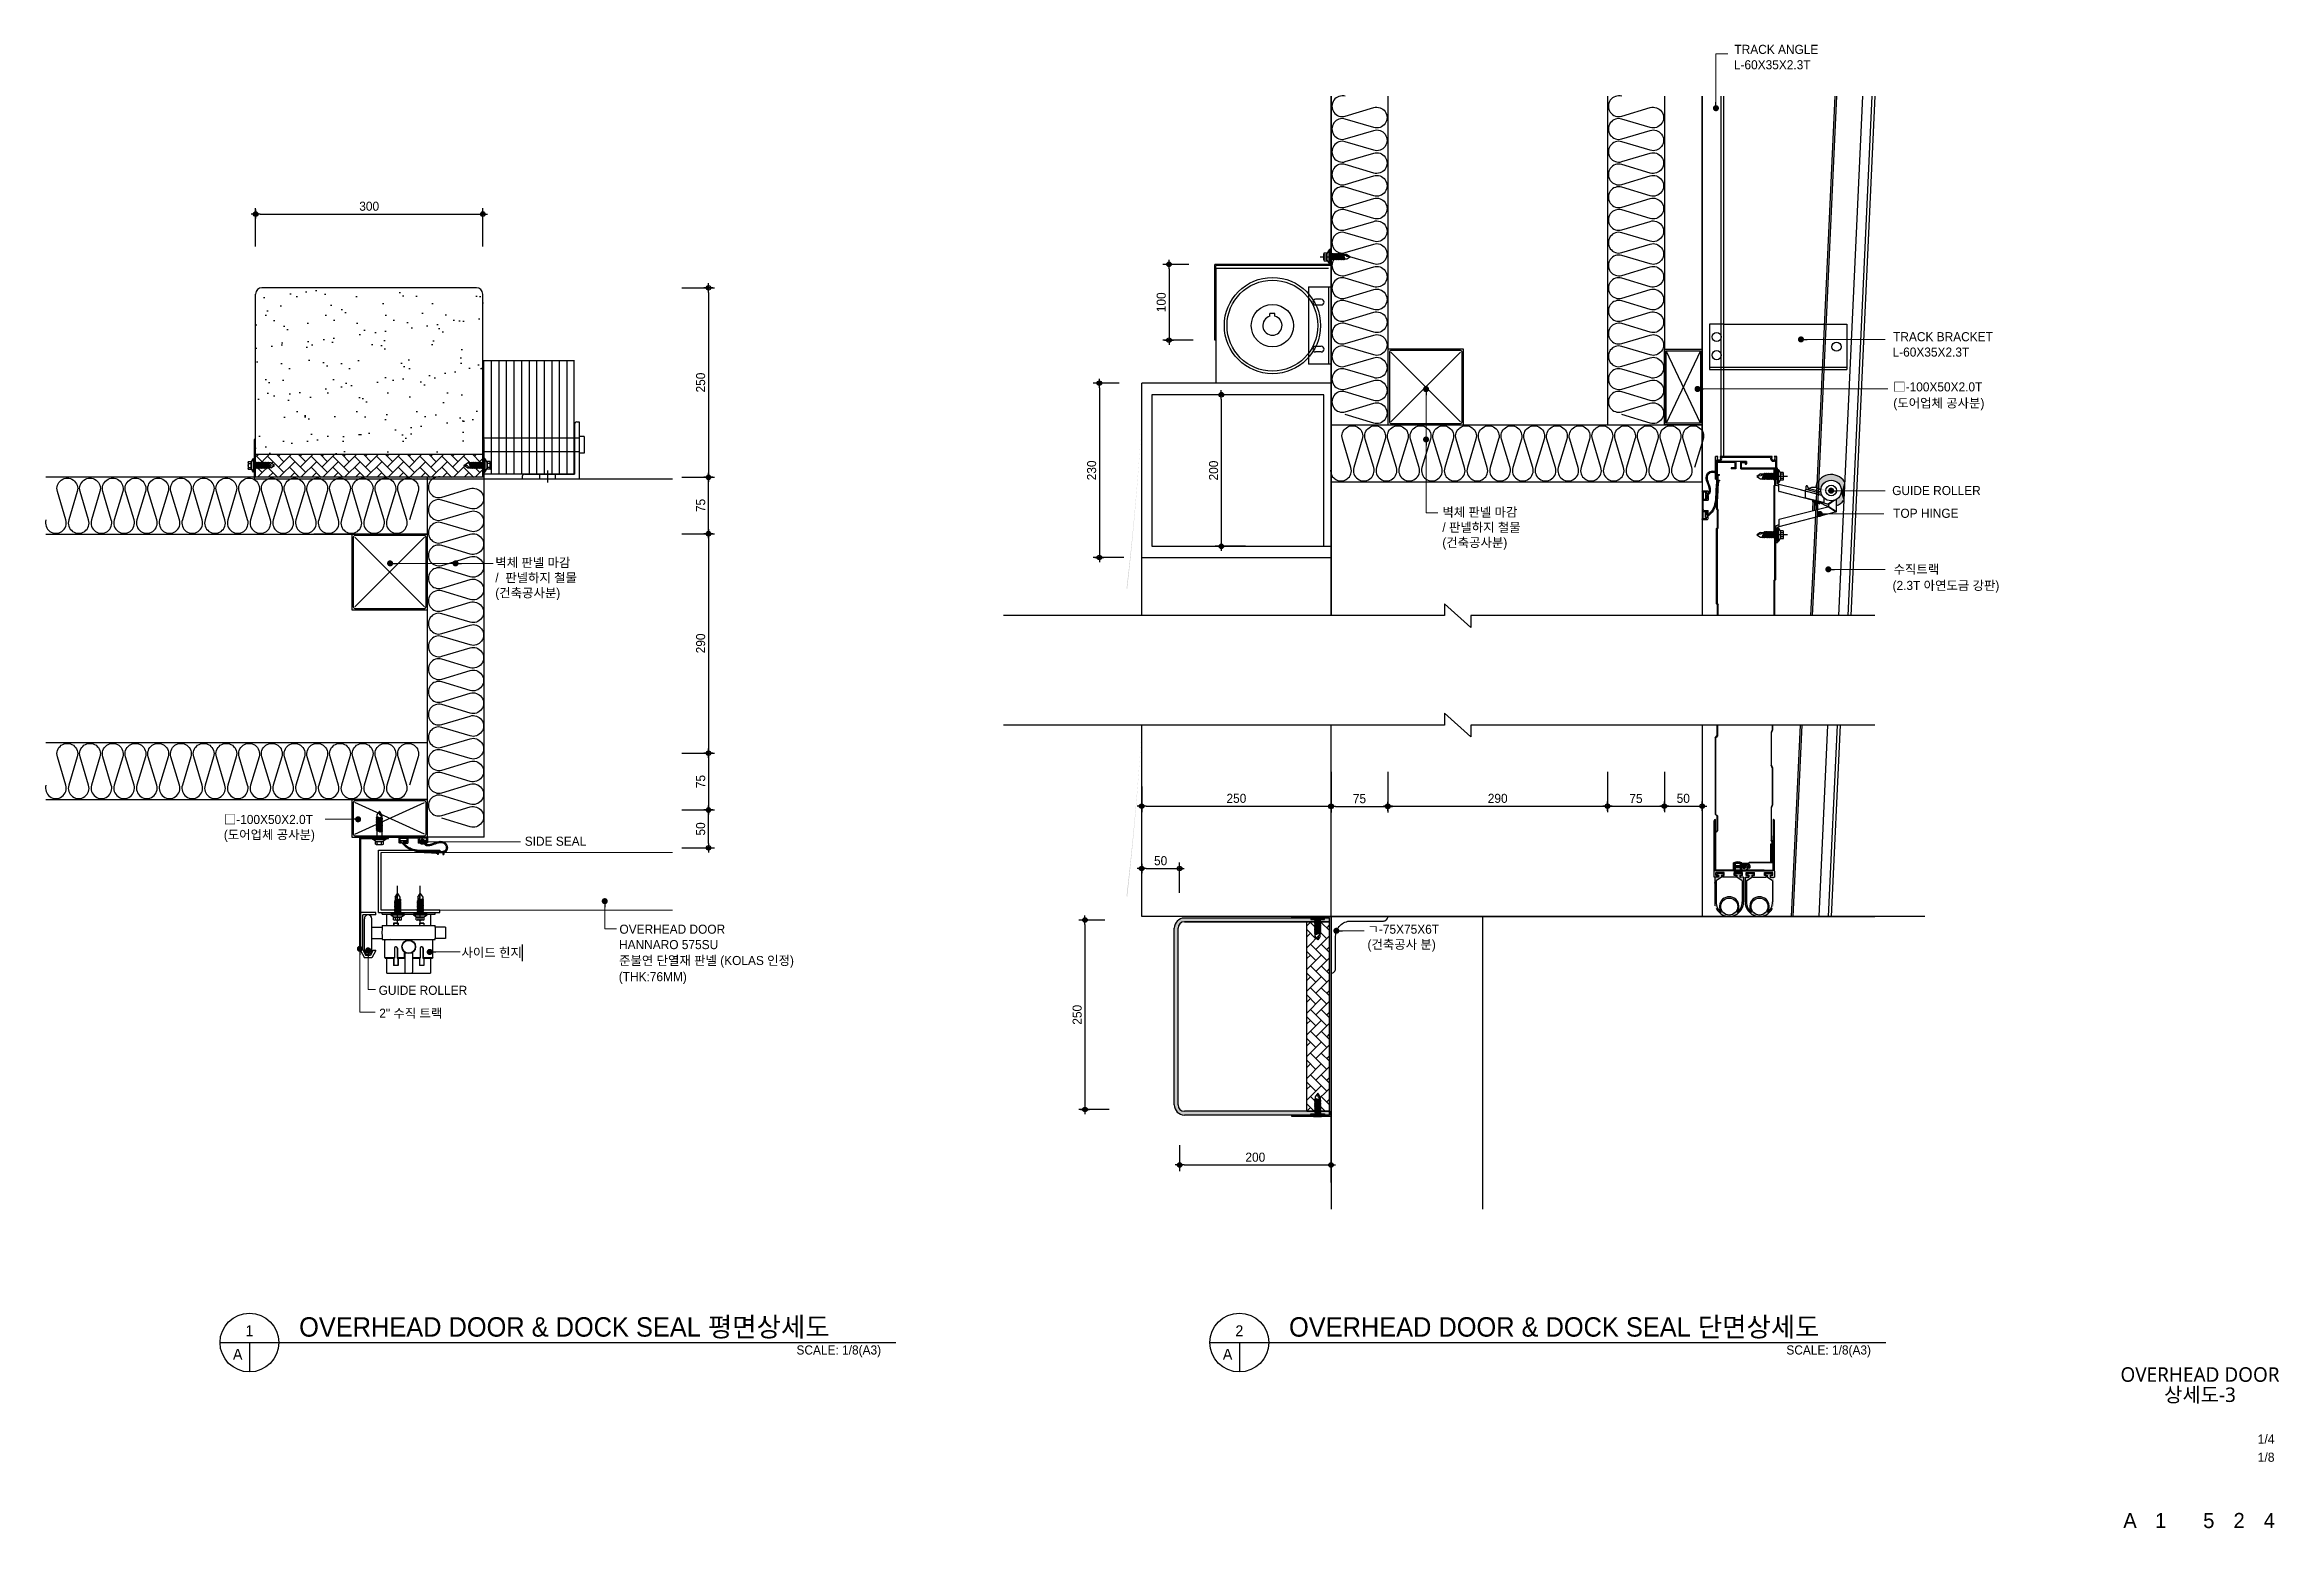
# Model space of a CAD drawing. Header units: millimetres. Extents: x 1448 to 104164, y -19509 to -89.
# Drawn here: x 41281 to 44231, y -2230 to -272 of the extents above; entities that cross this region are included whole.
import ezdxf
from ezdxf.enums import TextEntityAlignment as Align

# ---------------------------------------------------------------- set-up
doc = ezdxf.new("R2010")
doc.units = ezdxf.units.MM
doc.header["$LTSCALE"] = 60
doc.header["$MEASUREMENT"] = 0
doc.header["$PDSIZE"] = -10
for name, pattern in [('$0$CEN', [62, 60, -1, 0, -1]), ('CEN', [62, 60, -1, 0, -1]), ('HID', [2.5, 1.5, -1]), ('HID1', [2, 1, -1]), ('HIDDEN', [2, 1, -1])]:
    doc.linetypes.add(name, pattern=pattern)
doc.layers.get('0').update_dxf_attribs({"linetype": 'CONTINUOUS'})
doc.layers.get('Defpoints').update_dxf_attribs({"color": 171, "linetype": 'CONTINUOUS'})
for name, color, linetype in [('$0$CEN', 1, '$0$CEN'), ('$1$COL', 2, 'CONTINUOUS'), ('(주)하나기공-TEXT', 3, 'CONTINUOUS'), ('1轮廓实线层', 7, 'CONTINUOUS'), ('2COL', 2, 'CONTINUOUS'), ('5HAT', 5, 'CONTINUOUS'), ('8', 8, 'CONTINUOUS'), ('A-text', 3, 'CONTINUOUS'), ('A-판넬_내벽', 4, 'CONTINUOUS'), ('BOLT', 8, 'CONTINUOUS'), ('C', 4, 'CONTINUOUS'), ('cen', 14, 'CONTINUOUS'), ('CON', 2, 'CONTINUOUS'), ('DIM', 7, 'CONTINUOUS'), ('dockseal', 50, 'CONTINUOUS'), ('DOR', 4, 'CONTINUOUS'), ('ELE5', 7, 'CONTINUOUS'), ('FIN', 6, 'CONTINUOUS'), ('FIN(패널-T75 글라스울)', 6, 'CONTINUOUS'), ('FOR', 4, 'CONTINUOUS'), ('h', 8, 'CONTINUOUS'), ('HAT', 8, 'CONTINUOUS'), ('HID', 2, 'HIDDEN'), ('ITXT', 7, 'CONTINUOUS'), ('LIN', 2, 'CONTINUOUS'), ('OVERHEAD DOOR - ETC', 252, 'CONTINUOUS'), ('PL', 4, 'CONTINUOUS'), ('SECTION$0$AA-WAXS-FRAM', 4, 'CONTINUOUS'), ('SYM', 7, 'CONTINUOUS'), ('TEXT', 3, 'CONTINUOUS'), ('TEXT-TITLE', 6, 'CONTINUOUS'), ('TEXT-기입', 6, 'CONTINUOUS'), ('TRACK', 4, 'CONTINUOUS'), ('XR-단면도$0$WAXS-FRAM', 4, 'CONTINUOUS'), ('XR-단면도$0$㈜SE&C 기둥', 2, 'CONTINUOUS'), ('XR-단면도$0$오버헤드도어', 4, 'CONTINUOUS'), ('图层6', 7, 'CONTINUOUS'), ('각파이프', 5, 'CONTINUOUS'), ('오버헤드 FR', 7, 'CONTINUOUS'), ('외형선', 3, 'CONTINUOUS')]:
    doc.layers.add(name, color=color, linetype=linetype)
doc.styles.add('0T-OUT', font='H2GTRE.TTF')
doc.styles.add('CGS', font='cgse', dxfattribs={"bigfont": 'cgs'})
doc.styles.add('나눔바른고딕', font='NanumBarunGothic.ttf')
doc.styles.add('휘츠', font='')
doc.styles.get('휘츠').set_extended_font_data('Dotum')
doc.dimstyles.new('MAIN', dxfattribs={"dimtxt": 1.5, "dimasz": 0.5, "dimexe": 1, "dimexo": 2, "dimgap": 1, "dimtad": 1, "dimdec": 0, "dimdsep": 46, "dimlunit": 6, "dimtxsty": '0T-OUT', "dimblk": 'DOT', "dimcen": 2.5, "dimdle": 2, "dimclrd": 256, "dimclre": 256, "dimclrt": 3, "dimadec": 0, "dimazin": 0, "dimtfac": 1, "dimtdec": 0, "dimtix": 1, "dimtmove": 2, "dimatfit": 3, "dimldrblk": 'DOT', "dimfxl": 1, "dimtvp": 1, "dimtolj": 1, "dimtzin": 0, "dimlwd": 0, "dimlwe": 0, "dimarcsym": 0})
doc.dimstyles.new('휘츠-M', dxfattribs={"dimscale": 100, "dimtxt": 3, "dimasz": 1.5, "dimexe": 2, "dimexo": 3, "dimgap": 1, "dimtad": 1, "dimdec": 0, "dimrnd": 0.25, "dimzin": 0, "dimdsep": 46, "dimlunit": 6, "dimtxsty": '휘츠', "dimblk": 'Z_DOT', "dimcen": 5, "dimclrd": 256, "dimclre": 256, "dimclrt": 3, "dimadec": 0, "dimazin": 0, "dimtm": 1e-09, "dimtfac": 1, "dimtdec": 0, "dimtix": 1, "dimtmove": 2, "dimatfit": 1, "dimldrblk": 'Z_DOT', "dimfxl": 1, "dimtolj": 1, "dimtzin": 0, "dimlwd": -1, "dimarcsym": 0})

msp = doc.modelspace()

# ---------------------------------------------------------------- texts
at = {"layer": '(주)하나기공-TEXT', "style": '0T-OUT'}
for s, p in [('OVERHEAD DOOR', (42040, -1445.1)), ('준불연 단열재 판넬 (KOLAS 인정)', (42039.5, -1486.4)), ('HANNARO 575SU', (42039.5, -1465.4)), ('(THK:76MM)', (42039.1, -1507.7))]:
    msp.add_text(s, height=12, dxfattribs=at).set_placement(p)
at = {"layer": '(주)하나기공-TEXT', "color": 3, "style": '0T-OUT'}
for s, p in [('사이드 힌지', (41831.5, -1475.9)), ('GUIDE ROLLER', (41722.1, -1525.7)), ('2" 수직 트랙', (41722.9, -1556))]:
    msp.add_text(s, height=12, dxfattribs=at).set_placement(p)
at = {"layer": '(주)하나기공-TEXT', "color": 3, "char_height": 12, "attachment_point": 1, "style": '0T-OUT'}
for s, insert in [('벽체 판넬 마감\\P/ 판넬하지 철물\\P(건축공사분)', (43126.4, -882.8, -8.8)), ('벽체 판넬 마감\\P/  판넬하지 철물\\P(건축공사분)', (41876.1, -949.3))]:
    msp.add_mtext(s, dxfattribs=dict(at, insert=insert))
at = {"layer": 'A-text', "style": '0T-OUT'}
for s, p in [('TRACK ANGLE', (43512, -284.2, 40.3)), ('L-60X35X2.3T', (43511.3, -304.5, 40.3)), ('TRACK BRACKET', (43721.5, -663.3, 40.3)), ('L-60X35X2.3T', (43720.8, -683.6, 40.3)), ('(도어업체 공사분)', (43721.8, -750.8, 19)), ('□-100X50X2.0T', (43721.7, -729.5, 19)), ('수직트랙', (43722.1, -970.2, 40.3)), ('(2.3T 아연도금 강판)', (43720.8, -991.5, 40.3))]:
    msp.add_text(s, height=12, dxfattribs=at).set_placement(p)
at = {"layer": 'A-text', "ltscale": 0.1, "style": '0T-OUT'}
for s, p in [('GUIDE ROLLER', (43720.3, -866.3, 19)), ('TOP HINGE', (43721.6, -896.3, 19)), ('SIDE SEAL', (41915, -1329))]:
    msp.add_text(s, height=12, dxfattribs=at).set_placement(p)
at = {"layer": 'A-text', "ltscale": 0.1, "char_height": 12, "attachment_point": 1, "style": '0T-OUT'}
for s, insert in [('□-100X50X2.0T\\P(도어업체 공사분) ', (41517.7, -1288.3)), ('ㄱ-75X75X6T\\P(건축공사 분)', (43027.6, -1433.1, 41.3))]:
    msp.add_mtext(s, dxfattribs=dict(at, insert=insert))
at = {"layer": 'DIM', "color": 3, "char_height": 12, "attachment_point": 5, "rotation": 90, "style": '0T-OUT'}
for s, insert in [('\\A1;100', (42755.3, -611.9)), ('\\A1;230', (42663.4, -833.7)), ('\\A1;200', (42824.4, -833.9, -22.9)), ('\\A1;250', (42644.3, -1552))]:
    msp.add_mtext(s, dxfattribs=dict(at, insert=insert))
at = {"layer": 'DIM', "color": 3, "char_height": 12, "attachment_point": 5, "style": '0T-OUT'}
for s, insert in [('\\A1;50', (42754.5, -1348.8)), ('\\A1;200', (42879.5, -1740, 36.3))]:
    msp.add_mtext(s, dxfattribs=dict(at, insert=insert))
at = {"layer": 'TEXT', "style": '0T-OUT'}
for s, p in [('1', (41551.5, -1968.9)), ('2', (42858.4, -1968.9)), ('A', (41536, -2000)), ('A', (42842.9, -2000))]:
    msp.add_text(s, height=14.4, dxfattribs=at).set_placement(p, align=Align.MIDDLE)
for s, p in [('OVERHEAD DOOR & DOCK SEAL 평면상세도', (41617.1, -1976.7)), ('OVERHEAD DOOR & DOCK SEAL 단면상세도', (42924, -1976.7))]:
    msp.add_text(s, height=25.6, dxfattribs=at).set_placement(p)
for p in [(42385.4, -1988.3), (43692.3, -1988.3)]:
    msp.add_text('SCALE: 1/8(A3)', height=12, dxfattribs=at).set_placement(p, align=Align.TOP_RIGHT)
at = {"layer": 'TEXT-TITLE', "style": '나눔바른고딕'}
for s, p in [('OVERHEAD DOOR', (44126.7, -2026.7)), ('상세도-3', (44126.7, -2053.3))]:
    msp.add_text(s, height=19.2, dxfattribs=at).set_placement(p, align=Align.MIDDLE_CENTER)
at = {"layer": 'TEXT-기입', "style": 'CGS'}
for s, p in [('1/4', (44202.8, -2121.4)), ('1/8', (44202.8, -2145.4))]:
    msp.add_text(s, height=12, dxfattribs=at).set_placement(p, align=Align.BOTTOM_LEFT)
for s, p in [('A', (44034.3, -2219.3)), ('1', (44074.8, -2219.3)), ('5', (44138.3, -2219.3)), ('2', (44178.3, -2219.3)), ('4', (44218.3, -2219.3))]:
    msp.add_text(s, height=20, dxfattribs=at).set_placement(p, align=Align.MIDDLE_CENTER)

# ---------------------------------------------------------------- blocks, each defined once
blk = doc.blocks.new('Z_DOT')
at = {"layer": 'DIM', "color": 0}
for p, q in [((-1, 0), (1, 0)), ((0, -1), (0, 1))]:
    blk.add_line(p, q, dxfattribs=at)
for radius in [0.5, 0.25]:
    blk.add_circle((0, 0), radius, dxfattribs=at)
blk = doc.blocks.new('*D88')
at = {"layer": 'Defpoints', "color": 0, "transparency": 16777216}
for p in [(41859.6, -495.5), (41559.6, -550.4), (41859.6, -550.4)]:
    blk.add_point(p, dxfattribs=at)
at = {"layer": 'DIM', "lineweight": -2, "transparency": 16777216}
for p, q in [((41559.6, -538.4), (41559.6, -487.5)), ((41859.6, -538.4), (41859.6, -487.5))]:
    blk.add_line(p, q, dxfattribs=at)
at = {"layer": 'DIM', "transparency": 16777216}
blk.add_line((41565.6, -495.5), (41853.6, -495.5), dxfattribs=at)
at = {"layer": 'DIM', "transparency": 16777216, "xscale": 6, "yscale": 6, "zscale": 6, "rotation": 180}
blk.add_blockref('Z_DOT', (41559.6, -495.5), dxfattribs=at)
at = {"layer": 'DIM', "transparency": 16777216, "xscale": 6, "yscale": 6, "zscale": 6}
blk.add_blockref('Z_DOT', (41859.6, -495.5), dxfattribs=at)
at = {"layer": 'DIM', "color": 3, "transparency": 16777216, "insert": (41709.6, -485.2), "char_height": 12, "attachment_point": 5, "style": '0T-OUT'}
blk.add_mtext('\\A1;300', dxfattribs=at)
blk = doc.blocks.new('_Dot')
at = {"color": 0, "linetype": 'ByBlock', "lineweight": -2}
blk.add_line((-0.5, 0), (-1, 0), dxfattribs=at)
at = {"color": 0, "linetype": 'ByBlock', "const_width": 0.5}
blk.add_lwpolyline([(-0.25, 0, 1), (0.25, 0, 1)], format="xyb", close=True, dxfattribs=at)
blk = doc.blocks.new('DOT')
at = {"color": 0, "linetype": 'ByBlock'}
blk.add_line((-0.5, 0), (-1, 0), dxfattribs=at)
at = {"color": 0, "linetype": 'ByBlock', "const_width": 0.5}
blk.add_lwpolyline([(-0.25, 0, 1), (0.25, 0, 1)], format="xyb", close=True, dxfattribs=at)
blk = doc.blocks.new('COLDSEAL')
at = {"layer": '8'}
h = blk.add_hatch(color=8, dxfattribs=at)
h.dxf.hatch_style = 1
edge = h.paths.add_edge_path()
edge.add_line((33005217.3, -18005077.1), (33005218.3, -18005077.1))
edge.add_line((33005218.3, -18005077.1), (33005218.3, -18005074.6))
edge.add_spline(control_points=[(33005218.3, -18005074.6), (33005220.2, -18005074.1), (33005223.3, -18005072.1), (33005223.4, -18005063.9), (33005212.4, -18005055), (33005198.2, -18005067.8), (33005193.6, -18005062.2)], knot_values=[1.802776, 1.802776, 1.802776, 1.802776, 7.762171, 14.769786, 22.121502, 45.397673, 45.397673, 45.397673, 45.397673], degree=3, periodic=0)
edge.add_spline(control_points=[(33005193.6, -18005062.2), (33005193.2, -18005061.7), (33005192.9, -18005061.2), (33005192.6, -18005060.7)], knot_values=[0, 0, 0, 0, 1.802776, 1.802776, 1.802776, 1.802776], degree=3, periodic=0)
edge.add_line((33005192.6, -18005060.7), (33005194.6, -18005060.7))
edge.add_line((33005194.6, -18005060.7), (33005194.6, -18005058.7))
edge.add_line((33005194.6, -18005058.7), (33005186.6, -18005058.7))
edge.add_line((33005186.6, -18005058.7), (33005186.6, -18005060.7))
edge.add_line((33005186.6, -18005060.7), (33005190.6, -18005060.7))
edge.add_spline(control_points=[(33005190.6, -18005060.7), (33005191.4, -18005061.6), (33005191.5, -18005061.9), (33005191.9, -18005062.4), (33005192.1, -18005062.7), (33005192.4, -18005063.2), (33005192.6, -18005063.3), (33005192.9, -18005063.6), (33005193, -18005063.8), (33005193.5, -18005064.2), (33005193.9, -18005064.5), (33005194.8, -18005065), (33005195.5, -18005065.2), (33005196.8, -18005065.5), (33005197.4, -18005065.5), (33005198.8, -18005065.4), (33005199.4, -18005065.3), (33005201.4, -18005064.9), (33005202.8, -18005064.5), (33005205.6, -18005063.5), (33005207, -18005063), (33005209.7, -18005062), (33005211.1, -18005061.6), (33005213.3, -18005061.2), (33005214.2, -18005061.1), (33005215.6, -18005061.2), (33005216.1, -18005061.3), (33005217, -18005061.5), (33005217.4, -18005061.7), (33005218.8, -18005062.4), (33005219.7, -18005063.1), (33005220.6, -18005064.4), (33005220.9, -18005064.8), (33005221.3, -18005065.8), (33005221.4, -18005066.3), (33005221.6, -18005067.6), (33005221.7, -18005068.4), (33005221.5, -18005069.7), (33005221.4, -18005070.2), (33005221.1, -18005071), (33005220.9, -18005071.3), (33005220.4, -18005071.9), (33005220.1, -18005072.1), (33005219.5, -18005072.6), (33005219.1, -18005072.8), (33005218.2, -18005073.1), (33005217.7, -18005073.2), (33005216, -18005073.5), (33005214.6, -18005073.6), (33005211.8, -18005073.5), (33005210.2, -18005073.4), (33005207.5, -18005073.1), (33005206.3, -18005073), (33005203.8, -18005072.8), (33005202.6, -18005072.7), (33005200.3, -18005072.6), (33005199.2, -18005072.5), (33005195.9, -18005072.4), (33005193.9, -18005072.3), (33005190.2, -18005072.2), (33005188.6, -18005072.1), (33005185.8, -18005071.9), (33005184.6, -18005071.7), (33005182.5, -18005071.4), (33005181.6, -18005071.3), (33005179.8, -18005070.9), (33005178.9, -18005070.7), (33005176.2, -18005069.9), (33005174.5, -18005069.2), (33005172.2, -18005068), (33005171.6, -18005067.6), (33005170.4, -18005066.8), (33005169.8, -18005066.3), (33005168, -18005064.8), (33005166.9, -18005063.7), (33005165.7, -18005062.4), (33005165.6, -18005062.3), (33005165.5, -18005062.2)], knot_values=[0, 0, 0, 0, 0.65705, 0.65705, 1.646098, 1.646098, 2.207426, 2.207426, 2.768755, 2.768755, 3.891413, 3.891413, 5.741228, 5.741228, 7.591044, 7.591044, 9.44086, 9.44086, 13.182483, 13.182483, 16.924107, 16.924107, 20.66573, 20.66573, 23.539497, 23.539497, 25.24344, 25.24344, 26.947382, 26.947382, 30.750158, 30.750158, 32.583409, 32.583409, 34.416661, 34.416661, 36.994804, 36.994804, 38.870828, 38.870828, 40.746853, 40.746853, 42.622878, 42.622878, 44.498903, 44.498903, 46.374928, 46.374928, 50.274238, 50.274238, 54.173549, 54.173549, 57.166781, 57.166781, 60.291727, 60.291727, 63.416674, 63.416674, 69.666567, 69.666567, 74.985393, 74.985393, 78.828087, 78.828087, 81.723794, 81.723794, 84.6195, 84.6195, 90.410913, 90.410913, 92.850171, 92.850171, 95.28943, 95.28943, 100.167946, 100.167946, 100.605478, 100.605478, 100.605478, 100.605478], degree=3, periodic=0)
edge.add_line((33005165.5, -18005062.2), (33005165.2, -18005062.2))
edge.add_line((33005165.2, -18005062.2), (33005165.2, -18005061.8))
edge.add_spline(control_points=[(33005165.2, -18005061.8), (33005164.8, -18005061.4), (33005164.5, -18005061.1), (33005164.2, -18005060.7)], knot_values=[101.110526, 101.110526, 101.110526, 101.110526, 102.614786, 102.614786, 102.614786, 102.614786], degree=3, periodic=0)
edge.add_line((33005164.2, -18005060.7), (33005169.6, -18005060.7))
edge.add_line((33005169.6, -18005060.7), (33005169.6, -18005058.7))
edge.add_line((33005169.6, -18005058.7), (33005161.6, -18005058.7))
edge.add_line((33005161.6, -18005058.7), (33005161.6, -18005060.7))
edge.add_line((33005161.6, -18005060.7), (33005162.2, -18005060.7))
edge.add_spline(control_points=[(33005162.2, -18005060.7), (33005165, -18005063.9), (33005170, -18005069.6), (33005177.5, -18005072), (33005180.8, -18005072.6), (33005180.8, -18005072.6)], knot_values=[81.368069, 81.368069, 81.368069, 81.368069, 93.897354, 103.852066, 103.911951, 103.911951, 103.911951, 103.911951], degree=3, periodic=0)
edge.add_spline(control_points=[(33005180.8, -18005072.6), (33005188.5, -18005074.2), (33005196.7, -18005073.4), (33005208.3, -18005074.7), (33005210.1, -18005074.9)], knot_values=[52.848702, 52.848702, 52.848702, 52.848702, 76.834275, 81.368069, 81.368069, 81.368069, 81.368069], degree=3, periodic=0)
edge.add_line((33005210.1, -18005074.9), (33005210.1, -18005077.1))
edge.add_line((33005210.1, -18005077.1), (33005211.1, -18005077.1))
edge.add_line((33005211.1, -18005077.1), (33005211.1, -18005075))
edge.add_spline(control_points=[(33005211.1, -18005075), (33005213.3, -18005075.1), (33005215.5, -18005075.1), (33005217.3, -18005074.8)], knot_values=[46.44, 46.44, 46.44, 46.44, 52.015113, 52.015113, 52.015113, 52.015113], degree=3, periodic=0)
edge.add_line((33005217.3, -18005074.8), (33005217.3, -18005077.1))
h = blk.add_hatch(color=8, dxfattribs=at)
h.dxf.hatch_style = 1
edge = h.paths.add_edge_path()
edge.add_line((33005210.1, -18005075.9), (33005210.1, -18005074.9))
edge.add_spline(control_points=[(33005210.1, -18005074.9), (33005208.3, -18005074.7), (33005196.7, -18005073.4), (33005188.5, -18005074.2), (33005180.8, -18005072.6)], knot_values=[52.848702, 52.848702, 52.848702, 52.848702, 57.382496, 81.368069, 81.368069, 81.368069, 81.368069], degree=3, periodic=0)
edge.add_line((33005180.8, -18005072.6), (33005185, -18005074.3))
edge.add_spline(control_points=[(33005185, -18005074.3), (33005186.1, -18005074.4), (33005187.1, -18005074.5), (33005190.9, -18005074.8), (33005193.7, -18005074.8), (33005198.1, -18005075), (33005199.6, -18005075), (33005202, -18005075.2), (33005202.8, -18005075.2), (33005204.5, -18005075.4), (33005205.3, -18005075.4), (33005207.5, -18005075.7), (33005208.8, -18005075.8), (33005210.1, -18005075.9)], knot_values=[52.782849, 52.782849, 52.782849, 52.782849, 56.114892, 56.114892, 64.826671, 64.826671, 69.18256, 69.18256, 71.360505, 71.360505, 73.53845, 73.53845, 76.789032, 76.789032, 76.789032, 76.789032], degree=3, periodic=0)
for p, q in [((33005158.9, -18005054.4), (33005158.9, -18005061.2)), ((33005158.9, -18005054.4), (33005159.3, -18005054.4)), ((33005160.2, -18005055.7), (33005160.2, -18005060.7)), ((33005160.2, -18005055.7), (33005169.8, -18005055.7)), ((33005195.3, -18005054.4), (33005160.4, -18005054.4)), ((33005161.6, -18005058.7), (33005169.6, -18005058.7)), ((33005161.6, -18005058.7), (33005161.6, -18005060.7)), ((33005162.2, -18005060.7), (33005161.6, -18005060.7)), ((33005162.2, -18005060.7), (33005162.2, -18005062.2)), ((33005169.6, -18005060.7), (33005164.2, -18005060.7)), ((33005165.2, -18005060.7), (33005169.8, -18005060.7)), ((33005165.2, -18005060.7), (33005165.2, -18005062.2)), ((33005165.2, -18005062.2), (33005171.1, -18005062.2)), ((33005169.6, -18005058.7), (33005169.6, -18005060.7)), ((33005169.8, -18005055.7), (33005169.8, -18005060.7)), ((33005171.1, -18005056.7), (33005171.1, -18005062.2)), ((33005185, -18005074.3), (33005180.8, -18005072.6)), ((33005184.7, -18005056.7), (33005184.7, -18005062.2)), ((33005190.6, -18005062.2), (33005184.7, -18005062.2)), ((33005186, -18005055.7), (33005186, -18005060.7)), ((33005195.6, -18005055.7), (33005186, -18005055.7)), ((33005190.6, -18005060.7), (33005186, -18005060.7)), ((33005194.6, -18005058.7), (33005186.6, -18005058.7)), ((33005186.6, -18005058.7), (33005186.6, -18005060.7)), ((33005186.6, -18005060.7), (33005190.6, -18005060.7)), ((33005190.6, -18005060.7), (33005190.6, -18005062.2)), ((33005192.6, -18005060.7), (33005194.6, -18005060.7)), ((33005194.6, -18005058.7), (33005194.6, -18005060.7)), ((33005195.6, -18005055.7), (33005195.6, -18005060.7)), ((33005196.9, -18005054.4), (33005196.4, -18005054.4)), ((33005196.9, -18005054.4), (33005196.9, -18005061.2)), ((33005210.1, -18005074.9), (33005210.1, -18005077.1)), ((33005211.1, -18005077.1), (33005210.1, -18005077.1)), ((33005211.1, -18005075), (33005211.1, -18005077.1)), ((33005217.3, -18005074.8), (33005217.3, -18005077.1)), ((33005217.3, -18005077.1), (33005218.3, -18005077.1)), ((33005218.3, -18005074.6), (33005218.3, -18005077.1))]:
    blk.add_line(p, q, dxfattribs=at)
at = {"layer": '8', "lineweight": 13}
for p, q in [((33005162.2, -18005062.2), (33005159.9, -18005062.2)), ((33005162.2, -18005060.7), (33005160.2, -18005060.7)), ((33005172.1, -18005055.7), (33005177.4, -18005055.7)), ((33005177.4, -18005055.7), (33005177.9, -18005055.4)), ((33005177.9, -18005055.4), (33005178.4, -18005055.7)), ((33005178.4, -18005055.7), (33005183.7, -18005055.7)), ((33005193.6, -18005060.7), (33005195.6, -18005060.7)), ((33005193.6, -18005060.7), (33005193.6, -18005062.2)), ((33005193.6, -18005062.2), (33005195.9, -18005062.2))]:
    blk.add_line(p, q, dxfattribs=at)
for centre, start, end in [((33005159.9, -18005061.2), 180, 270), ((33005183.7, -18005056.7), 0, 90), ((33005195.9, -18005061.2), 270, 0)]:
    blk.add_arc(centre, 1, start, end, dxfattribs=at)
at = {"layer": '8'}
for centre, radius, start, end in [((33005159.9, -18005054.8), 0.671, 33.5584, 146.4416), ((33005172.1, -18005056.7), 1, 90, 180), ((33005195.9, -18005054.8), 0.671, 33.5584, 146.4416)]:
    blk.add_arc(centre, radius, start, end, dxfattribs=at)
blk.add_spline([(33005192.6, -18005060.7), (33005193.6, -18005062.2), (33005216.7, -18005059.9), (33005222.4, -18005064.6), (33005222.4, -18005071.6), (33005204.7, -18005074.4), (33005180.7, -18005072.6), (33005171.4, -18005069.2), (33005162.2, -18005060.7)], degree=3, dxfattribs=at)
for points, knots in [([(33005190.6, -18005060.7), (33005191.4, -18005061.6), (33005191.5, -18005061.9), (33005191.9, -18005062.4), (33005192.1, -18005062.7), (33005192.4, -18005063.2), (33005192.6, -18005063.3), (33005192.9, -18005063.6), (33005193, -18005063.8), (33005193.5, -18005064.2), (33005193.9, -18005064.5), (33005194.8, -18005065), (33005195.5, -18005065.2), (33005196.8, -18005065.5), (33005197.4, -18005065.5), (33005198.8, -18005065.4), (33005199.4, -18005065.3), (33005201.4, -18005064.9), (33005202.8, -18005064.5), (33005205.6, -18005063.5), (33005207, -18005063), (33005209.7, -18005062), (33005211.1, -18005061.6), (33005213.3, -18005061.2), (33005214.2, -18005061.1), (33005215.6, -18005061.2), (33005216.1, -18005061.3), (33005217, -18005061.5), (33005217.4, -18005061.7), (33005218.8, -18005062.4), (33005219.7, -18005063.1), (33005220.6, -18005064.4), (33005220.9, -18005064.8), (33005221.3, -18005065.8), (33005221.4, -18005066.3), (33005221.6, -18005067.6), (33005221.7, -18005068.4), (33005221.5, -18005069.7), (33005221.4, -18005070.2), (33005221.1, -18005071), (33005220.9, -18005071.3), (33005220.4, -18005071.9), (33005220.1, -18005072.1), (33005219.5, -18005072.6), (33005219.1, -18005072.8), (33005218.2, -18005073.1), (33005217.7, -18005073.2), (33005216, -18005073.5), (33005214.6, -18005073.6), (33005211.8, -18005073.5), (33005210.2, -18005073.4), (33005207.5, -18005073.1), (33005206.3, -18005073), (33005203.8, -18005072.8), (33005202.6, -18005072.7), (33005200.3, -18005072.6), (33005199.2, -18005072.5), (33005195.9, -18005072.4), (33005193.9, -18005072.3), (33005190.2, -18005072.2), (33005188.6, -18005072.1), (33005185.8, -18005071.9), (33005184.6, -18005071.7), (33005182.5, -18005071.4), (33005181.6, -18005071.3), (33005179.8, -18005070.9), (33005178.9, -18005070.7), (33005176.2, -18005069.9), (33005174.5, -18005069.2), (33005172.2, -18005068), (33005171.6, -18005067.6), (33005170.4, -18005066.8), (33005169.8, -18005066.3), (33005168, -18005064.8), (33005166.9, -18005063.7), (33005165.3, -18005061.9), (33005164.7, -18005061.3), (33005164.2, -18005060.7)], [0, 0, 0, 0, 0.65705, 0.65705, 1.646098, 1.646098, 2.207426, 2.207426, 2.768755, 2.768755, 3.891413, 3.891413, 5.741228, 5.741228, 7.591044, 7.591044, 9.44086, 9.44086, 13.182483, 13.182483, 16.924107, 16.924107, 20.66573, 20.66573, 23.539497, 23.539497, 25.24344, 25.24344, 26.947382, 26.947382, 30.750158, 30.750158, 32.583409, 32.583409, 34.416661, 34.416661, 36.994804, 36.994804, 38.870828, 38.870828, 40.746853, 40.746853, 42.622878, 42.622878, 44.498903, 44.498903, 46.374928, 46.374928, 50.274238, 50.274238, 54.173549, 54.173549, 57.166781, 57.166781, 60.291727, 60.291727, 63.416674, 63.416674, 69.666567, 69.666567, 74.985393, 74.985393, 78.828087, 78.828087, 81.723794, 81.723794, 84.6195, 84.6195, 90.410913, 90.410913, 92.850171, 92.850171, 95.28943, 95.28943, 100.167946, 100.167946, 102.614786, 102.614786, 102.614786, 102.614786]), ([(33005210.1, -18005075.9), (33005208.8, -18005075.8), (33005207.5, -18005075.7), (33005205.3, -18005075.4), (33005204.5, -18005075.4), (33005202.8, -18005075.2), (33005202, -18005075.2), (33005199.6, -18005075), (33005198.1, -18005075), (33005193.7, -18005074.8), (33005190.9, -18005074.8), (33005187.1, -18005074.5), (33005186.1, -18005074.4), (33005185, -18005074.3)], [52.782849, 52.782849, 52.782849, 52.782849, 56.033431, 56.033431, 58.211376, 58.211376, 60.389321, 60.389321, 64.74521, 64.74521, 73.456989, 73.456989, 76.789032, 76.789032, 76.789032, 76.789032])]:
    blk.add_open_spline(points, degree=3, knots=knots, dxfattribs=at)
blk = doc.blocks.new('*D89')
at = {"layer": 'Defpoints', "color": 0, "transparency": 16777216}
for p in [(42729.5, -1238.8), (42979.5, -1233), (42979.5, -1276.8)]:
    blk.add_point(p, dxfattribs=at)
at = {"layer": 'DIM', "lineweight": -2, "transparency": 16777216}
for p, q in [((42729.5, -1250.8), (42729.5, -1284.8)), ((42979.5, -1245), (42979.5, -1284.8))]:
    blk.add_line(p, q, dxfattribs=at)
at = {"layer": 'DIM', "transparency": 16777216}
blk.add_line((42735.5, -1276.8), (42973.5, -1276.8), dxfattribs=at)
at = {"layer": 'DIM', "transparency": 16777216, "xscale": 6, "yscale": 6, "zscale": 6, "rotation": 180}
blk.add_blockref('Z_DOT', (42729.5, -1276.8), dxfattribs=at)
at = {"layer": 'DIM', "transparency": 16777216, "xscale": 6, "yscale": 6, "zscale": 6}
blk.add_blockref('Z_DOT', (42979.5, -1276.8), dxfattribs=at)
at = {"layer": 'DIM', "color": 3, "transparency": 16777216, "insert": (42854.5, -1266.5), "char_height": 12, "attachment_point": 5, "style": '0T-OUT'}
blk.add_mtext('\\A1;250', dxfattribs=at)
blk = doc.blocks.new('*D90')
at = {"layer": 'Defpoints', "color": 0, "transparency": 16777216}
for p in [(43419.5, -1219.3), (43469.5, -1219.3), (43469.5, -1276.8)]:
    blk.add_point(p, dxfattribs=at)
at = {"layer": 'DIM', "lineweight": -2, "transparency": 16777216}
for p, q in [((43419.5, -1231.3), (43419.5, -1284.8)), ((43469.5, -1231.3), (43469.5, -1284.8))]:
    blk.add_line(p, q, dxfattribs=at)
at = {"layer": 'DIM', "transparency": 16777216}
blk.add_line((43425.5, -1276.8), (43463.5, -1276.8), dxfattribs=at)
at = {"layer": 'DIM', "transparency": 16777216, "xscale": 6, "yscale": 6, "zscale": 6, "rotation": 180}
blk.add_blockref('Z_DOT', (43419.5, -1276.8), dxfattribs=at)
at = {"layer": 'DIM', "transparency": 16777216, "xscale": 6, "yscale": 6, "zscale": 6}
blk.add_blockref('Z_DOT', (43469.5, -1276.8), dxfattribs=at)
at = {"layer": 'DIM', "color": 3, "transparency": 16777216, "insert": (43444.5, -1266.5), "char_height": 12, "attachment_point": 5, "style": '0T-OUT'}
blk.add_mtext('\\A1;50', dxfattribs=at)
blk = doc.blocks.new('*D91')
at = {"layer": 'Defpoints', "color": 0, "transparency": 16777216}
for p in [(42110.2, -917.3), (42110.2, -1206.8), (42157.5, -1206.8)]:
    blk.add_point(p, dxfattribs=at)
at = {"layer": 'DIM', "lineweight": -2, "transparency": 16777216}
for p, q in [((42122.2, -917.3), (42165.5, -917.3)), ((42122.2, -1206.8), (42165.5, -1206.8))]:
    blk.add_line(p, q, dxfattribs=at)
at = {"layer": 'DIM', "transparency": 16777216}
blk.add_line((42157.5, -923.3), (42157.5, -1200.8), dxfattribs=at)
at = {"layer": 'DIM', "transparency": 16777216, "xscale": 6, "yscale": 6, "zscale": 6}
for p, rotation in [((42157.5, -917.3), 90), ((42157.5, -1206.8), 270)]:
    blk.add_blockref('Z_DOT', p, dxfattribs=dict(at, rotation=rotation))
at = {"layer": 'DIM', "color": 3, "transparency": 16777216, "insert": (42147.2, -1062), "char_height": 12, "attachment_point": 5, "rotation": 90, "style": '0T-OUT'}
blk.add_mtext('\\A1;290', dxfattribs=at)
blk = doc.blocks.new('*D92')
at = {"layer": 'Defpoints', "color": 0, "transparency": 16777216}
for p in [(42110.2, -842.8), (42157.5, -842.8), (42110.2, -917.3)]:
    blk.add_point(p, dxfattribs=at)
at = {"layer": 'DIM', "lineweight": -2, "transparency": 16777216}
for p, q in [((42122.2, -842.8), (42165.5, -842.8)), ((42122.2, -917.3), (42165.5, -917.3))]:
    blk.add_line(p, q, dxfattribs=at)
at = {"layer": 'DIM', "transparency": 16777216}
blk.add_line((42157.5, -911.3), (42157.5, -848.8), dxfattribs=at)
at = {"layer": 'DIM', "transparency": 16777216, "xscale": 6, "yscale": 6, "zscale": 6}
for p, rotation in [((42157.5, -842.8), 90), ((42157.5, -917.3), 270)]:
    blk.add_blockref('Z_DOT', p, dxfattribs=dict(at, rotation=rotation))
at = {"layer": 'DIM', "color": 3, "transparency": 16777216, "insert": (42147.3, -880), "char_height": 12, "attachment_point": 5, "rotation": 90, "style": '0T-OUT'}
blk.add_mtext('\\A1;75', dxfattribs=at)
blk = doc.blocks.new('*D93')
at = {"layer": 'Defpoints', "color": 0, "transparency": 16777216}
for p in [(42110.2, -1206.8), (42110.2, -1281.8), (42157.5, -1281.8)]:
    blk.add_point(p, dxfattribs=at)
at = {"layer": 'DIM', "lineweight": -2, "transparency": 16777216}
for p, q in [((42122.2, -1206.8), (42165.5, -1206.8)), ((42122.2, -1281.8), (42165.5, -1281.8))]:
    blk.add_line(p, q, dxfattribs=at)
at = {"layer": 'DIM', "transparency": 16777216}
blk.add_line((42157.5, -1212.8), (42157.5, -1275.8), dxfattribs=at)
at = {"layer": 'DIM', "transparency": 16777216, "xscale": 6, "yscale": 6, "zscale": 6}
for p, rotation in [((42157.5, -1206.8), 90), ((42157.5, -1281.8), 270)]:
    blk.add_blockref('Z_DOT', p, dxfattribs=dict(at, rotation=rotation))
at = {"layer": 'DIM', "color": 3, "transparency": 16777216, "insert": (42147.3, -1244.3), "char_height": 12, "attachment_point": 5, "rotation": 90, "style": '0T-OUT'}
blk.add_mtext('\\A1;75', dxfattribs=at)
blk = doc.blocks.new('*D94')
at = {"layer": 'Defpoints', "color": 0, "transparency": 16777216}
for p in [(42110.2, -1281.8), (42157.5, -1281.8), (42110.2, -1331.8)]:
    blk.add_point(p, dxfattribs=at)
at = {"layer": 'DIM', "lineweight": -2, "transparency": 16777216}
for p, q in [((42122.2, -1281.8), (42165.5, -1281.8)), ((42122.2, -1331.8), (42165.5, -1331.8))]:
    blk.add_line(p, q, dxfattribs=at)
at = {"layer": 'DIM', "transparency": 16777216}
blk.add_line((42157.5, -1325.8), (42157.5, -1287.8), dxfattribs=at)
at = {"layer": 'DIM', "transparency": 16777216, "xscale": 6, "yscale": 6, "zscale": 6}
for p, rotation in [((42157.5, -1281.8), 90), ((42157.5, -1331.8), 270)]:
    blk.add_blockref('Z_DOT', p, dxfattribs=dict(at, rotation=rotation))
at = {"layer": 'DIM', "color": 3, "transparency": 16777216, "insert": (42147.2, -1306.8), "char_height": 12, "attachment_point": 5, "rotation": 90, "style": '0T-OUT'}
blk.add_mtext('\\A1;50', dxfattribs=at)
blk = doc.blocks.new('*D95')
at = {"layer": 'Defpoints', "color": 0, "transparency": 16777216}
for p in [(43054.5, -1219.6, -21.6), (43344.5, -1219.3), (43344.5, -1276.8)]:
    blk.add_point(p, dxfattribs=at)
at = {"layer": 'DIM', "lineweight": -2, "transparency": 16777216}
for p, q in [((43054.5, -1231.6), (43054.5, -1284.8)), ((43344.5, -1231.3), (43344.5, -1284.8))]:
    blk.add_line(p, q, dxfattribs=at)
at = {"layer": 'DIM', "transparency": 16777216}
blk.add_line((43060.5, -1276.8), (43338.5, -1276.8), dxfattribs=at)
at = {"layer": 'DIM', "transparency": 16777216, "xscale": 6, "yscale": 6, "zscale": 6, "rotation": 180}
blk.add_blockref('Z_DOT', (43054.5, -1276.8), dxfattribs=at)
at = {"layer": 'DIM', "transparency": 16777216, "xscale": 6, "yscale": 6, "zscale": 6}
blk.add_blockref('Z_DOT', (43344.5, -1276.8), dxfattribs=at)
at = {"layer": 'DIM', "color": 3, "transparency": 16777216, "insert": (43199.5, -1266.5), "char_height": 12, "attachment_point": 5, "style": '0T-OUT'}
blk.add_mtext('\\A1;290', dxfattribs=at)
blk = doc.blocks.new('*D96')
at = {"layer": 'Defpoints', "color": 0, "transparency": 16777216}
for p in [(43344.5, -1219.3), (43419.5, -1219.3), (43419.5, -1276.8)]:
    blk.add_point(p, dxfattribs=at)
at = {"layer": 'DIM', "lineweight": -2, "transparency": 16777216}
for p, q in [((43344.5, -1231.3), (43344.5, -1284.8)), ((43419.5, -1231.3), (43419.5, -1284.8))]:
    blk.add_line(p, q, dxfattribs=at)
at = {"layer": 'DIM', "transparency": 16777216}
blk.add_line((43350.5, -1276.8), (43413.5, -1276.8), dxfattribs=at)
at = {"layer": 'DIM', "transparency": 16777216, "xscale": 6, "yscale": 6, "zscale": 6, "rotation": 180}
blk.add_blockref('Z_DOT', (43344.5, -1276.8), dxfattribs=at)
at = {"layer": 'DIM', "transparency": 16777216, "xscale": 6, "yscale": 6, "zscale": 6}
blk.add_blockref('Z_DOT', (43419.5, -1276.8), dxfattribs=at)
at = {"layer": 'DIM', "color": 3, "transparency": 16777216, "insert": (43382, -1266.7), "char_height": 12, "attachment_point": 5, "style": '0T-OUT'}
blk.add_mtext('\\A1;75', dxfattribs=at)
blk = doc.blocks.new('*D97')
at = {"layer": 'Defpoints', "color": 0, "transparency": 16777216}
for p in [(42110.2, -592.8), (42110.2, -842.8), (42157.5, -842.8)]:
    blk.add_point(p, dxfattribs=at)
at = {"layer": 'DIM', "lineweight": -2, "transparency": 16777216}
for p, q in [((42122.2, -592.8), (42165.5, -592.8)), ((42122.2, -842.8), (42165.5, -842.8))]:
    blk.add_line(p, q, dxfattribs=at)
at = {"layer": 'DIM', "transparency": 16777216}
blk.add_line((42157.5, -598.8), (42157.5, -836.8), dxfattribs=at)
at = {"layer": 'DIM', "transparency": 16777216, "xscale": 6, "yscale": 6, "zscale": 6}
for p, rotation in [((42157.5, -592.8), 90), ((42157.5, -842.8), 270)]:
    blk.add_blockref('Z_DOT', p, dxfattribs=dict(at, rotation=rotation))
at = {"layer": 'DIM', "color": 3, "transparency": 16777216, "insert": (42147.2, -717.8), "char_height": 12, "attachment_point": 5, "rotation": 90, "style": '0T-OUT'}
blk.add_mtext('\\A1;250', dxfattribs=at)
blk = doc.blocks.new('*D98')
at = {"layer": 'Defpoints', "color": 0, "transparency": 16777216}
for p in [(42979.5, -1219.6), (43054.5, -1219.6), (43054.5, -1277.1)]:
    blk.add_point(p, dxfattribs=at)
at = {"layer": 'DIM', "lineweight": -2, "transparency": 16777216}
for p, q in [((42979.5, -1231.6), (42979.5, -1285.1)), ((43054.5, -1231.6), (43054.5, -1285.1))]:
    blk.add_line(p, q, dxfattribs=at)
at = {"layer": 'DIM', "transparency": 16777216}
blk.add_line((42985.5, -1277.1), (43048.5, -1277.1), dxfattribs=at)
at = {"layer": 'DIM', "transparency": 16777216, "xscale": 6, "yscale": 6, "zscale": 6, "rotation": 180}
blk.add_blockref('Z_DOT', (42979.5, -1277.1), dxfattribs=at)
at = {"layer": 'DIM', "transparency": 16777216, "xscale": 6, "yscale": 6, "zscale": 6}
blk.add_blockref('Z_DOT', (43054.5, -1277.1), dxfattribs=at)
at = {"layer": 'DIM', "color": 3, "transparency": 16777216, "insert": (43017, -1266.9), "char_height": 12, "attachment_point": 5, "style": '0T-OUT'}
blk.add_mtext('\\A1;75', dxfattribs=at)
blk = doc.blocks.new('insul1')
blk.add_lwpolyline([(0, 0.25, 1.344031), (0.35, 0.25), (0.2, 0.75, -1.344031), (0.55, 0.75), (0.4, 0.25)], format="xyb")

# ---------------------------------------------------------------- dimensions: what is measured, and where the dimension line sits
at = {"layer": 'DIM'}
for base, p1, p2, picture, middle in [((41859.6, -495.5), (41559.6, -550.4), (41859.6, -550.4), '*D88', (41709.6, -485.2)), ((42979.5, -1276.8), (42729.5, -1238.8), (42979.5, -1233), '*D89', (42854.5, -1266.5)), ((43054.5, -1277.1, 15.6), (42979.5, -1219.6, 15.6), (43054.5, -1219.6, 15.6), '*D98', (43017, -1266.9, 15.6)), ((43344.5, -1276.8, 37.2), (43054.5, -1219.6, 15.6), (43344.5, -1219.3, 37.2), '*D95', (43199.5, -1266.5, 37.2)), ((43419.5, -1276.8, 37.2), (43344.5, -1219.3, 37.2), (43419.5, -1219.3, 37.2), '*D96', (43382, -1266.7, 37.2)), ((43469.5, -1276.8, 37.2), (43419.5, -1219.3, 37.2), (43469.5, -1219.3, 37.2), '*D90', (43444.5, -1266.5, 37.2))]:
    dim = msp.add_linear_dim(base=base, p1=p1, p2=p2, dimstyle='휘츠-M', override={"dimscale": 4, "dimtxsty": '0T-OUT'}, dxfattribs=at)
    dim.commit()
    dim.dimension.update_dxf_attribs({"geometry": picture, "text_midpoint": middle})
for base, p1, p2, angle, picture, middle in [((42157.5, -842.8), (42110.2, -592.8), (42110.2, -842.8), 270, '*D97', (42147.2, -717.8)), ((42157.4543861, -842.7883473), (42110.2495488, -917.2883473), (42110.2495489, -842.7883473), 90, '*D92', (42147.3168065, -880.0383473)), ((42157.4544, -1206.7891), (42110.2495, -917.2883), (42110.2495, -1206.7891), 270, '*D91', (42147.1792, -1062.0387)), ((42157.5, -1281.8), (42110.2, -1206.8), (42110.2, -1281.8), 270, '*D93', (42147.3, -1244.3)), ((42157.5, -1281.8), (42110.2, -1331.8), (42110.2, -1281.8), 90, '*D94', (42147.2, -1306.8))]:
    dim = msp.add_linear_dim(base=base, p1=p1, p2=p2, angle=angle, dimstyle='휘츠-M', override={"dimscale": 4, "dimtxsty": '0T-OUT'}, dxfattribs=at)
    dim.commit()
    dim.dimension.update_dxf_attribs({"geometry": picture, "text_midpoint": middle})

# ---------------------------------------------------------------- hatches: boundary and pattern name
at = {"ltscale": 0.002}
h = msp.add_hatch(dxfattribs=at)
h.set_pattern_fill('AR-SAND', color=8, angle=180, style=0)
h.set_pattern_definition([(217.5, (21417106.36, -50955653.08), (1.600031296, -48.941323733), [0, -38.608, 0, -43.18, 0, -41.275]), (187.5, (21417106.36, -50955653.08), (-44.95232831, -71.68251006), [0, -20.828, 0, -34.798, 0, -13.335]), (147.5, (21417137.602, -50955653.08), (-79.099237024, -0.143718468), [0, -12.7, 0, -45.72, 0, -59.69]), (137.5, (21417137.6, -50955653.08), (-76.35564525, -22.292932326), [0, -6.35, 0, -29.972, 0, -34.29])])
h.paths.add_polyline_path([(41851.2, -592.8, -0.414214), (41859.6, -601.1), (41859.6, -812.8), (41559.6, -812.8), (41559.6, -601.1, -0.414214), (41567.9, -592.8)])
h = msp.add_hatch(dxfattribs=at)
h.set_pattern_fill('AR-HBONE', color=8, scale=0.1, angle=180, style=0)
h.set_pattern_definition([(225, (21416172.715, -50955528.252), (-7e-15, -14.3684097937), [30.48, -10.16]), (315, (21416165.531, -50955535.436), (-7e-15, -14.3684097937), [30.48, -10.16])])
h.paths.add_polyline_path([(41859.6, -812.8), (41559.6, -812.8), (41559.6, -842.8), (41859.6, -842.8)])
h = msp.add_hatch(color=256, dxfattribs=at)
h.dxf.hatch_style = 1
h.paths.add_polyline_path([(43657.4, -848.7), (43656.2, -873.5), (43652.9, -863.9)])
at = {"linetype": 'Continuous'}
h = msp.add_hatch(color=4, dxfattribs=at)
h.paths.add_polyline_path([(43521.5, -1361.9), (43522, -1361.9, -0.183952), (43511, -1361.9), (43511.5, -1361.9), (43511.5, -1351.9), (43511, -1351.9), (43511, -1351.4, -0.183952), (43522, -1351.4), (43522, -1351.9), (43521.5, -1351.9)])
h.paths.add_polyline_path([(43519.5, -1357.9, 0.414214), (43519.3, -1357.7), (43513.7, -1357.7, 0.414214), (43513.5, -1357.9), (43513.5, -1360.4, 0.353166), (43513.6, -1360.6, 0.106822), (43519.3, -1360.6, 0.353167), (43519.5, -1360.4)], flags=16)
h.paths.add_polyline_path([(43519.5, -1355.5), (43519.5, -1352.9, 0.353166), (43519.3, -1352.7, 0.106822), (43513.6, -1352.7, 0.353167), (43513.5, -1352.9), (43513.5, -1355.5, 0.414214), (43513.7, -1355.7), (43519.3, -1355.7, 0.414214)], flags=16)
h = msp.add_hatch(color=4, dxfattribs=at)
h.paths.add_polyline_path([(43524.8, -1353), (43525.7, -1352.8), (43530.9, -1353.4, -0.151824), (43532.4, -1354.7, -0.386669), (43532.2, -1358.3, -0.178134), (43530.5, -1358.3, -0.298755), (43530.1, -1354.3, 0.584984), (43529.9, -1354), (43527.1, -1353.7, 0.709673), (43527, -1353.9, -1.396457), (43522, -1356.1), (43522, -1355.6, -0.389014)])
h.paths.add_polyline_path([(43530.9, -1357.8, -0.329487), (43530.9, -1354.1, -0.09197), (43531.9, -1354.9, -0.386814), (43531.8, -1357.8, -0.102245)], flags=16)
h = msp.add_hatch(color=256)
h.paths.add_polyline_path([(43533.9, -1409.3, 1), (43556.3, -1409.3, 1)], flags=16)
h.paths.add_polyline_path([(43493.9, -1409.3, 1), (43516.3, -1409.3, 1)], flags=16)
edge = h.paths.add_edge_path()
edge.add_line((43564.1, -1407.4), (43561.9, -1412.1))
edge.add_arc((43545.1, -1403.3), 19, 178.8064, 332.4646, ccw=False)
edge.add_line((43526.1, -1402.9), (43526.1, -1370.3))
edge.add_line((43526.1, -1370.3), (43531.1, -1370.3))
edge.add_line((43531.1, -1370.3), (43531.1, -1368))
edge.add_line((43531.1, -1368), (43528.6, -1368))
edge.add_line((43528.6, -1368), (43528.6, -1365.6))
edge.add_line((43528.6, -1365.6), (43537.6, -1365.6))
edge.add_line((43537.6, -1365.6), (43537.6, -1368))
edge.add_line((43537.6, -1368), (43535.1, -1368))
edge.add_line((43535.1, -1368), (43535.1, -1370.4))
edge.add_line((43535.1, -1370.4), (43527.9, -1375.3))
edge.add_line((43527.9, -1375.3), (43527.9, -1402.9))
edge.add_arc((43545.1, -1403.4), 17.2, 538.4103, 592.7611)
edge.add_arc((43545.1, -1409.3), 13, -36.8527, 216.8527, ccw=False)
edge.add_arc((43545.1, -1403.4), 17.2, 307.2389, 361.5897)
edge.add_line((43562.3, -1402.9), (43562.3, -1375.3))
edge.add_line((43562.3, -1375.3), (43555.1, -1370.4))
edge.add_line((43555.1, -1370.4), (43555.1, -1368))
edge.add_line((43555.1, -1368), (43552.6, -1368))
edge.add_line((43552.6, -1368), (43552.6, -1365.6))
edge.add_line((43552.6, -1365.6), (43561.6, -1365.6))
edge.add_line((43561.6, -1365.6), (43561.6, -1368))
edge.add_line((43561.6, -1368), (43559.1, -1368))
edge.add_line((43559.1, -1368), (43559.1, -1370.4))
edge.add_line((43559.1, -1370.4), (43564.1, -1370.4))
edge.add_line((43564.1, -1370.4), (43564.1, -1407.4))
edge = h.paths.add_edge_path()
edge.add_line((43487.9, -1411.5), (43486.1, -1408.2))
edge.add_line((43486.1, -1408.2), (43486.1, -1370.4))
edge.add_line((43486.1, -1370.4), (43491.1, -1370.4))
edge.add_line((43491.1, -1370.4), (43491.1, -1368))
edge.add_line((43491.1, -1368), (43488.6, -1368))
edge.add_line((43488.6, -1368), (43488.6, -1365.6))
edge.add_line((43488.6, -1365.6), (43497.6, -1365.6))
edge.add_line((43497.6, -1365.6), (43497.6, -1368))
edge.add_line((43497.6, -1368), (43495.1, -1368))
edge.add_line((43495.1, -1368), (43495.1, -1370.4))
edge.add_line((43495.1, -1370.4), (43487.9, -1375.3))
edge.add_line((43487.9, -1375.3), (43487.9, -1402.9))
edge.add_arc((43505.1, -1403.4), 17.2, 538.4103, 592.7611)
edge.add_arc((43505.1, -1409.3), 13, -36.8527, 216.8527, ccw=False)
edge.add_arc((43505.1, -1403.4), 17.2, 307.2389, 361.5897)
edge.add_line((43522.3, -1402.9), (43522.3, -1375.3))
edge.add_line((43522.3, -1375.3), (43515.1, -1370.4))
edge.add_line((43515.1, -1370.4), (43515.1, -1368))
edge.add_line((43515.1, -1368), (43512.6, -1368))
edge.add_line((43512.6, -1368), (43512.6, -1365.6))
edge.add_line((43512.6, -1365.6), (43521.6, -1365.6))
edge.add_line((43521.6, -1365.6), (43521.6, -1368))
edge.add_line((43521.6, -1368), (43519.1, -1368))
edge.add_line((43519.1, -1368), (43519.1, -1370.4))
edge.add_line((43519.1, -1370.4), (43520.1, -1370.3))
edge.add_line((43520.1, -1370.3), (43524.1, -1370.3))
edge.add_line((43524.1, -1370.3), (43524.1, -1402.9))
edge.add_arc((43505.1, -1403.3), 19, 205.5609, 361.1936, ccw=False)
at = {"ltscale": 0.002}
msp.add_hatch(color=0, dxfattribs=at).paths.add_polyline_path([(42777.5, -1671, 0.414214), (42785.8, -1679.3), (42977.5, -1679.3), (42977.5, -1684.3), (42785.8, -1684.3, -0.414214), (42772.5, -1671), (42772.5, -1437.7, -0.414214), (42785.8, -1424.3), (42977.5, -1424.3), (42977.5, -1429.3), (42785.8, -1429.3, 0.414214), (42777.5, -1437.7)])
at = {"layer": '2COL'}
for points in [[(42729.5, -768.9, -0.013757), (42709.5, -989.8), (42710.3, -989.9, 0.012852)], [(42729.5, -1175, -0.013757), (42709.4, -1395.9), (42710.3, -1396, 0.012852)]]:
    msp.add_hatch(color=256, dxfattribs=at).paths.add_polyline_path(points)
at = {"layer": '8'}
h = msp.add_hatch(color=8, dxfattribs=at)
h.dxf.hatch_style = 1
edge = h.paths.add_edge_path()
edge.add_line((43492.2, -840.2), (43492.2, -839.2))
edge.add_line((43492.2, -839.2), (43489.7, -839.2))
edge.add_spline(control_points=[(43489.7, -839.2), (43489.2, -837.4), (43487.2, -834.2), (43479, -834.1), (43470.1, -845.2), (43482.9, -859.4), (43477.3, -864)], knot_values=[1.802776, 1.802776, 1.802776, 1.802776, 7.762171, 14.769786, 22.121502, 45.397673, 45.397673, 45.397673, 45.397673], degree=3, periodic=0)
edge.add_spline(control_points=[(43477.3, -864), (43476.8, -864.3), (43476.3, -864.7), (43475.8, -865)], knot_values=[0, 0, 0, 0, 1.802776, 1.802776, 1.802776, 1.802776], degree=3, periodic=0)
edge.add_line((43475.8, -865), (43475.8, -863))
edge.add_line((43475.8, -863), (43473.8, -863))
edge.add_line((43473.8, -863), (43473.8, -871))
edge.add_line((43473.8, -871), (43475.8, -871))
edge.add_line((43475.8, -871), (43475.8, -867))
edge.add_spline(control_points=[(43475.8, -867), (43476.7, -866.1), (43476.9, -866), (43477.5, -865.7), (43477.8, -865.5), (43478.3, -865.1), (43478.4, -865), (43478.7, -864.7), (43478.9, -864.5), (43479.3, -864), (43479.6, -863.7), (43480.1, -862.7), (43480.3, -862.1), (43480.6, -860.8), (43480.6, -860.1), (43480.5, -858.8), (43480.4, -858.1), (43480, -856.1), (43479.6, -854.7), (43478.6, -852), (43478.1, -850.6), (43477.1, -847.8), (43476.7, -846.5), (43476.3, -844.2), (43476.2, -843.3), (43476.3, -842), (43476.4, -841.5), (43476.6, -840.6), (43476.8, -840.1), (43477.5, -838.7), (43478.2, -837.9), (43479.5, -836.9), (43479.9, -836.7), (43480.9, -836.3), (43481.4, -836.1), (43482.7, -835.9), (43483.5, -835.9), (43484.8, -836), (43485.3, -836.2), (43486.1, -836.5), (43486.4, -836.7), (43487, -837.2), (43487.2, -837.4), (43487.7, -838.1), (43487.9, -838.5), (43488.2, -839.4), (43488.3, -839.9), (43488.6, -841.6), (43488.7, -842.9), (43488.6, -845.8), (43488.5, -847.3), (43488.2, -850.1), (43488.1, -851.3), (43487.9, -853.7), (43487.8, -854.9), (43487.7, -857.2), (43487.6, -858.3), (43487.5, -861.6), (43487.4, -863.7), (43487.3, -867.4), (43487.2, -869), (43487, -871.8), (43486.8, -873), (43486.5, -875), (43486.4, -875.9), (43486, -877.7), (43485.8, -878.6), (43485, -881.3), (43484.3, -883.1), (43483.1, -885.3), (43482.7, -886), (43481.9, -887.2), (43481.4, -887.8), (43479.9, -889.5), (43478.8, -890.6), (43477.5, -891.8), (43477.4, -891.9), (43477.3, -892)], knot_values=[0, 0, 0, 0, 0.65705, 0.65705, 1.646098, 1.646098, 2.207426, 2.207426, 2.768755, 2.768755, 3.891413, 3.891413, 5.741228, 5.741228, 7.591044, 7.591044, 9.44086, 9.44086, 13.182483, 13.182483, 16.924107, 16.924107, 20.66573, 20.66573, 23.539497, 23.539497, 25.24344, 25.24344, 26.947382, 26.947382, 30.750158, 30.750158, 32.583409, 32.583409, 34.416661, 34.416661, 36.994804, 36.994804, 38.870828, 38.870828, 40.746853, 40.746853, 42.622878, 42.622878, 44.498903, 44.498903, 46.374928, 46.374928, 50.274238, 50.274238, 54.173549, 54.173549, 57.166781, 57.166781, 60.291727, 60.291727, 63.416674, 63.416674, 69.666567, 69.666567, 74.985393, 74.985393, 78.828087, 78.828087, 81.723794, 81.723794, 84.6195, 84.6195, 90.410913, 90.410913, 92.850171, 92.850171, 95.28943, 95.28943, 100.167946, 100.167946, 100.605478, 100.605478, 100.605478, 100.605478], degree=3, periodic=0)
edge.add_line((43477.3, -892), (43477.3, -892.4))
edge.add_line((43477.3, -892.4), (43476.9, -892.4))
edge.add_spline(control_points=[(43476.9, -892.4), (43476.5, -892.7), (43476.2, -893), (43475.8, -893.4)], knot_values=[101.110526, 101.110526, 101.110526, 101.110526, 102.614786, 102.614786, 102.614786, 102.614786], degree=3, periodic=0)
edge.add_line((43475.8, -893.4), (43475.8, -888))
edge.add_line((43475.8, -888), (43473.8, -888))
edge.add_line((43473.8, -888), (43473.8, -896))
edge.add_line((43473.8, -896), (43475.8, -896))
edge.add_line((43475.8, -896), (43475.8, -895.4))
edge.add_spline(control_points=[(43475.8, -895.4), (43479, -892.6), (43484.7, -887.6), (43487, -880), (43487.7, -876.8), (43487.7, -876.8)], knot_values=[81.368069, 81.368069, 81.368069, 81.368069, 93.897354, 103.852066, 103.911951, 103.911951, 103.911951, 103.911951], degree=3, periodic=0)
edge.add_spline(control_points=[(43487.7, -876.8), (43489.3, -869.1), (43488.5, -860.9), (43489.8, -849.2), (43490, -847.4)], knot_values=[52.848702, 52.848702, 52.848702, 52.848702, 76.834275, 81.368069, 81.368069, 81.368069, 81.368069], degree=3, periodic=0)
edge.add_line((43490, -847.4), (43492.2, -847.4))
edge.add_line((43492.2, -847.4), (43492.2, -846.4))
edge.add_line((43492.2, -846.4), (43490.1, -846.4))
edge.add_spline(control_points=[(43490.1, -846.4), (43490.2, -844.2), (43490.2, -842.1), (43489.9, -840.2)], knot_values=[46.44, 46.44, 46.44, 46.44, 52.015113, 52.015113, 52.015113, 52.015113], degree=3, periodic=0)
edge.add_line((43489.9, -840.2), (43492.2, -840.2))
h = msp.add_hatch(color=8, dxfattribs=at)
h.dxf.hatch_style = 1
edge = h.paths.add_edge_path()
edge.add_line((43491, -847.4), (43490, -847.4))
edge.add_spline(control_points=[(43490, -847.4), (43489.8, -849.2), (43488.5, -860.9), (43489.3, -869.1), (43487.7, -876.8)], knot_values=[52.848702, 52.848702, 52.848702, 52.848702, 57.382496, 81.368069, 81.368069, 81.368069, 81.368069], degree=3, periodic=0)
edge.add_line((43487.7, -876.8), (43489.4, -872.6))
edge.add_spline(control_points=[(43489.4, -872.6), (43489.5, -871.5), (43489.6, -870.4), (43489.9, -866.6), (43489.9, -863.8), (43490.1, -859.4), (43490.1, -857.9), (43490.3, -855.5), (43490.3, -854.7), (43490.5, -853.1), (43490.5, -852.2), (43490.7, -850.1), (43490.9, -848.7), (43491, -847.4)], knot_values=[52.782849, 52.782849, 52.782849, 52.782849, 56.114892, 56.114892, 64.826671, 64.826671, 69.18256, 69.18256, 71.360505, 71.360505, 73.53845, 73.53845, 76.789032, 76.789032, 76.789032, 76.789032], degree=3, periodic=0)
at = {"layer": 'DIM', "ltscale": 4}
h = msp.add_hatch(color=256, dxfattribs=at)
edge = h.paths.add_edge_path()
edge.add_arc((43639.7, -860.3), 21.1, 393.2744, 529.7327)
edge.add_arc((43616.3, -872.5), 16.2, 412.7831, 440.7538, ccw=False)
edge.add_arc((43639.7, -860.3), 13.6, 348.0453, 537.1025, ccw=False)
edge.add_line((43653, -863.1), (43657.4, -848.7))
edge = h.paths.add_edge_path()
edge.add_arc((43639.7, -860.3), 13.6, 300.5421, 344.7667, ccw=False)
edge.add_line((43646.6, -872.1), (43646.6, -880.3))
edge.add_arc((43639.7, -860.3), 21.1, 289.1337, 321.394)
edge.add_line((43656.2, -873.5), (43652.8, -863.9))
edge = h.paths.add_edge_path()
edge.add_arc((43637.6, -878.9), 1, 123.9338, 180, ccw=False)
edge.add_line((43637.1, -878.1), (43644.5, -873.1))
edge.add_arc((43639.7, -860.3), 13.6, 285.8726, 290.6146, ccw=False)
edge.add_line((43643.4, -873.4), (43636.3, -878))
edge.add_arc((43635.8, -877.1), 1, 255.6272, 303.9338, ccw=False)
edge.add_line((43635.5, -878.1), (43624.9, -875.4))
edge.add_arc((43639.7, -860.3), 21.1, 225.3756, 261.6306)
edge.add_line((43636.6, -881.2), (43636.6, -878.9))
at = {"layer": 'FOR'}
for points in [[(43515.1, -1360.9), (43551.1, -1360.9), (43551.1, -1361.4), (43515.1, -1361.4)], [(43515.1, -1361.4), (43551.1, -1361.4), (43551.1, -1361.9), (43515.1, -1361.9)]]:
    msp.add_hatch(color=4, dxfattribs=at).paths.add_polyline_path(points)

# ---------------------------------------------------------------- linework, layer by layer
at = {"layer": '$0$CEN', "linetype": '$0$CEN'}
msp.add_line((43494.5, -815.4, 19), (43494.5, -340.1, 19), dxfattribs=at)
at = {"layer": '$1$COL'}
for p, q in [((42979.5, -1422.3, 46.5), (42979.5, -1773.5, 46.5)), ((43697.6, -1422.3, 46.5), (42979.5, -1422.3, 46.5)), ((43697.6, -1422.3, 46.5), (42985.8, -1422.3, 46.5))]:
    msp.add_line(p, q, dxfattribs=at)
at = {"color": 5}
for p, q in [((42977.9, -541.9, 15), (42977.9, -561.9, 15)), ((42979.5, -541.9, 15), (42977.9, -541.9, 15)), ((42979.5, -541.9, 15), (42979.5, -563.5, 15)), ((42977.9, -561.9, 15), (42825.9, -561.9, 15)), ((42825.9, -661.9, 15), (42825.9, -561.9, 15)), ((42979.5, -563.5, 15), (42827.5, -563.5, 15)), ((42827.5, -661.9, 15), (42827.5, -563.5, 15)), ((42827.5, -661.9, 15), (42825.9, -661.9, 15))]:
    msp.add_line(p, q, dxfattribs=at)
at = {"color": 2}
for p, q in [((42949.5, -591.7, 15), (42949.5, -693.7, 15)), ((42949.5, -591.7, 15), (42979.5, -591.7, 15)), ((42976.3, -591.7, 15), (42976.3, -693.7, 15)), ((42979.5, -591.7, 15), (42979.5, -693.7, 15)), ((42979.5, -693.7, 15), (42949.5, -693.7, 15)), ((43624.8, -875.9, 19), (43615.3, -873.2, 19)), ((43615.3, -873.8, 19), (43624.8, -875.9, 19)), ((43624.8, -876.4, 19), (43615.3, -873.8, 19)), ((43624.8, -876.9, 19), (43615.3, -874.4, 19)), ((43615.3, -874.4, 19), (43624.8, -876.4, 19)), ((43615.3, -875, 19), (43624.8, -876.9, 19)), ((43624.8, -877.3, 19), (43615.3, -875, 19)), ((42977.5, -1429.3, 46.5), (42947.5, -1429.3, 46.5)), ((42977.5, -1679.3, 46.5), (42977.5, -1429.3, 46.5)), ((42947.5, -1679.3, 46.5), (42977.5, -1679.3, 46.5))]:
    msp.add_line(p, q, dxfattribs=at)
at = {"color": 1}
for p, q in [((42898.8, -630.4, 15), (42898.8, -626.6, 15)), ((42905.3, -626.6, 15), (42898.8, -626.6, 15)), ((42905.3, -630.4, 15), (42905.3, -626.6, 15))]:
    msp.add_line(p, q, dxfattribs=at)
for p, q in [((43467.2, -771.4, 19), (43421.8, -676, 19)), ((43467.2, -676, 19), (43421.8, -771.4, 19)), ((43486.9, -845.1, 19), (43486.9, -815.4, 19)), ((43490.3, -815.4, 19), (43486.9, -815.4, 19)), ((43488.3, -845.1, 19), (43488.3, -819.6, 19)), ((43490.3, -815.5, 19), (43490.3, -815.4, 19)), ((43561.8, -815.4, 19), (43493.2, -815.4, 19)), ((43559.8, -816.7, 19), (43495.1, -816.7, 19)), ((43561.8, -815.6, 19), (43561.8, -815.4, 19)), ((43568, -815.4, 19), (43564.7, -815.4, 19)), ((43564.7, -815.4, 19), (43568, -815.4, 19)), ((43564.7, -815.5, 19), (43564.7, -815.4, 19)), ((43566.7, -845.1, 19), (43566.7, -819.6, 19)), ((43568, -845.1, 19), (43568, -815.4, 19)), ((43486.9, -845.1, 19), (43488.3, -845.1, 19)), ((43570.6, -854.5, 19), (43567, -853.6, 19)), ((43595.6, -858.6, 19), (43568.9, -851.7, 19)), ((43606.6, -859, 19), (43606.7, -854.5, 19)), ((43608, -854.2, 19), (43607.3, -854, 19)), ((43610.7, -860.1, 19), (43608.3, -854.5, 19)), ((43635.5, -878.1, 19), (43571, -861.6, 19)), ((43635.5, -882.2, 19), (43571, -898.7, 19)), ((43625.8, -866.3, 19), (43595.6, -858.6, 19)), ((43627.7, -866.8, 19), (43595.6, -858.6, 19)), ((43629.8, -876.2, 19), (43606.3, -870.2, 19)), ((43626.6, -864.1, 19), (43606.6, -859, 19)), ((43626.2, -862, 19), (43609.7, -857.7, 19)), ((43615.3, -873, 19), (43615.3, -875.1, 19)), ((43624.2, -877.8, 19), (43615.7, -875.6, 19)), ((43624.8, -875.4, 19), (43624.8, -877.3, 19)), ((43643.4, -873.4, 19), (43636.3, -878, 19)), ((43646.3, -888.7, 19), (43636.3, -882.3, 19)), ((43636.6, -881.4, 19), (43636.6, -878.9, 19)), ((43644.5, -873.1, 19), (43637.1, -878.1, 19)), ((43646.6, -888.6, 19), (43637.1, -882.2, 19)), ((43646.6, -888.6, 19), (43646.6, -872.1, 19)), ((43570.6, -905.7, 19), (43567, -906.7, 19)), ((43646.6, -888.6, 19), (43568.9, -908.6, 19)), ((41690.6, -1313.8), (41782.6, -1271.8)), ((41782.6, -1313.8), (41690.6, -1271.8)), ((43485.1, -1370.4, 29.2), (43485.1, -1296.3, 29.2)), ((43563.1, -1294.4, 29.2), (43563.1, -1361.9, 29.2)), ((43565.1, -1339.1, 29.2), (43565.1, -1296.3, 29.2)), ((43563.1, -1361.4, 29.2), (43563.1, -1316, 29.2)), ((43565.1, -1359.6, 29.2), (43565.1, -1339.1, 29.2)), ((43563.1, -1361.9, 29.2), (43485.1, -1361.9, 29.2)), ((43491.1, -1370.4, 29.2), (43485.1, -1370.4, 29.2)), ((43486.1, -1370.4, 29.2), (43486.1, -1408.2, 29.2)), ((43498.6, -1364.4, 29.2), (43487.6, -1364.4, 29.2)), ((43487.6, -1368.4, 29.2), (43487.6, -1364.4, 29.2)), ((43487.6, -1368.4, 29.2), (43487.6, -1364.4, 29.2)), ((43487.6, -1368.4, 29.2), (43490.1, -1368.4, 29.2)), ((43495.1, -1370.4, 29.2), (43487.9, -1375.3, 29.2)), ((43487.9, -1375.3, 29.2), (43487.9, -1402.9, 29.2)), ((43497.6, -1365.6, 29.2), (43488.6, -1365.6, 29.2)), ((43497.6, -1365.6, 29.2), (43488.6, -1365.6, 29.2)), ((43488.6, -1365.6, 29.2), (43488.6, -1368, 29.2)), ((43488.6, -1365.6, 29.2), (43488.6, -1368, 29.2)), ((43491.1, -1368, 29.2), (43488.6, -1368, 29.2)), ((43491.1, -1368, 29.2), (43488.6, -1368, 29.2)), ((43490.1, -1370.4, 29.2), (43490.1, -1368.4, 29.2)), ((43491.1, -1368, 29.2), (43491.1, -1370.3, 29.2)), ((43491.1, -1368, 29.2), (43491.1, -1370.4, 29.2)), ((43495.1, -1368, 29.2), (43495.1, -1370.4, 29.2)), ((43497.6, -1368, 29.2), (43495.1, -1368, 29.2)), ((43497.6, -1368, 29.2), (43495.1, -1368, 29.2)), ((43496.1, -1370.4, 29.2), (43496.1, -1368.4, 29.2)), ((43496.1, -1368.4, 29.2), (43498.6, -1368.4, 29.2)), ((43514.1, -1370.4, 29.2), (43496.1, -1370.4, 29.2)), ((43497.6, -1365.6, 29.2), (43497.6, -1368, 29.2)), ((43497.6, -1365.6, 29.2), (43497.6, -1368, 29.2)), ((43498.6, -1368.4, 29.2), (43498.6, -1364.4, 29.2)), ((43511.5, -1364.4, 29.2), (43522.5, -1364.4, 29.2)), ((43522.5, -1364.4, 29.2), (43511.5, -1364.4, 29.2)), ((43511.5, -1368.4, 29.2), (43511.5, -1364.4, 29.2)), ((43514.1, -1368.4, 29.2), (43511.5, -1368.4, 29.2)), ((43512.6, -1365.6, 29.2), (43521.6, -1365.6, 29.2)), ((43512.6, -1365.6, 29.2), (43521.6, -1365.6, 29.2)), ((43512.6, -1365.6, 29.2), (43512.6, -1368, 29.2)), ((43512.6, -1365.6, 29.2), (43512.6, -1368, 29.2)), ((43512.6, -1368, 29.2), (43515.1, -1368, 29.2)), ((43512.6, -1368, 29.2), (43515.1, -1368, 29.2)), ((43514.1, -1370.4, 29.2), (43514.1, -1368.4, 29.2)), ((43515.1, -1368, 29.2), (43515.1, -1370.4, 29.2)), ((43522.3, -1375.3, 29.2), (43515.1, -1370.4, 29.2)), ((43519.1, -1368, 29.2), (43519.1, -1370.3, 29.2)), ((43519.1, -1368, 29.2), (43519.1, -1370.4, 29.2)), ((43519.1, -1368, 29.2), (43521.6, -1368, 29.2)), ((43519.1, -1368, 29.2), (43521.6, -1368, 29.2)), ((43519.1, -1370.4, 29.2), (43520.1, -1370.3, 29.2)), ((43520.1, -1370.3, 29.2), (43520.1, -1368.4, 29.2)), ((43522.5, -1368.4, 29.2), (43520.1, -1368.4, 29.2)), ((43524.1, -1370.3, 29.2), (43520.1, -1370.3, 29.2)), ((43521.6, -1365.6, 29.2), (43521.6, -1368, 29.2)), ((43521.6, -1365.6, 29.2), (43521.6, -1368, 29.2)), ((43522.3, -1375.3, 29.2), (43522.3, -1402.9, 29.2)), ((43522.5, -1368.4, 29.2), (43522.5, -1364.4, 29.2)), ((43524.1, -1370.3, 29.2), (43524.1, -1402.9, 29.2)), ((43526.1, -1370.3, 29.2), (43526.1, -1402.9, 29.2)), ((43526.1, -1370.3, 29.2), (43531.1, -1370.3, 29.2)), ((43527.6, -1364.4, 29.2), (43538.6, -1364.4, 29.2)), ((43527.6, -1364.4, 29.2), (43538.6, -1364.4, 29.2)), ((43527.6, -1368.4, 29.2), (43527.6, -1364.4, 29.2)), ((43527.6, -1368.4, 29.2), (43530.1, -1368.4, 29.2)), ((43527.9, -1375.3, 29.2), (43535.1, -1370.4, 29.2)), ((43527.9, -1375.3, 29.2), (43527.9, -1402.9, 29.2)), ((43528.6, -1365.6, 29.2), (43528.6, -1368, 29.2)), ((43528.6, -1365.6, 29.2), (43528.6, -1368, 29.2)), ((43537.6, -1365.6, 29.2), (43528.6, -1365.6, 29.2)), ((43537.6, -1365.6, 29.2), (43528.6, -1365.6, 29.2)), ((43531.1, -1368, 29.2), (43528.6, -1368, 29.2)), ((43531.1, -1368, 29.2), (43528.6, -1368, 29.2)), ((43530.1, -1368.4, 29.2), (43530.1, -1370.3, 29.2)), ((43531.1, -1368, 29.2), (43531.1, -1370.3, 29.2)), ((43531.1, -1368, 29.2), (43531.1, -1370.3, 29.2)), ((43535.1, -1368, 29.2), (43535.1, -1370.4, 29.2)), ((43537.6, -1368, 29.2), (43535.1, -1368, 29.2)), ((43537.6, -1368, 29.2), (43535.1, -1368, 29.2)), ((43536.1, -1368.4, 29.2), (43538.6, -1368.4, 29.2)), ((43536.1, -1370.4, 29.2), (43536.1, -1368.4, 29.2)), ((43536.1, -1370.4, 29.2), (43554.1, -1370.4, 29.2)), ((43537.6, -1365.6, 29.2), (43537.6, -1368, 29.2)), ((43537.6, -1365.6, 29.2), (43537.6, -1368, 29.2)), ((43538.6, -1368.4, 29.2), (43538.6, -1364.4, 29.2)), ((43551.1, -1361.4, 29.2), (43563.1, -1361.4, 29.2)), ((43551.6, -1364.4, 29.2), (43562.6, -1364.4, 29.2)), ((43562.6, -1364.4, 29.2), (43551.6, -1364.4, 29.2)), ((43551.6, -1368.4, 29.2), (43551.6, -1364.4, 29.2)), ((43554.1, -1368.4, 29.2), (43551.6, -1368.4, 29.2)), ((43552.6, -1365.6, 29.2), (43552.6, -1368, 29.2)), ((43552.6, -1365.6, 29.2), (43552.6, -1368, 29.2)), ((43552.6, -1365.6, 29.2), (43561.6, -1365.6, 29.2)), ((43552.6, -1365.6, 29.2), (43561.6, -1365.6, 29.2)), ((43552.6, -1368, 29.2), (43555.1, -1368, 29.2)), ((43552.6, -1368, 29.2), (43555.1, -1368, 29.2)), ((43554.1, -1370.4, 29.2), (43554.1, -1368.4, 29.2)), ((43555.1, -1368, 29.2), (43555.1, -1370.4, 29.2)), ((43562.3, -1375.3, 29.2), (43555.1, -1370.4, 29.2)), ((43559.1, -1368, 29.2), (43559.1, -1370.3, 29.2)), ((43559.1, -1368, 29.2), (43559.1, -1370.4, 29.2)), ((43559.1, -1368, 29.2), (43561.6, -1368, 29.2)), ((43559.1, -1368, 29.2), (43561.6, -1368, 29.2)), ((43559.1, -1370.4, 29.2), (43565.1, -1370.4, 29.2)), ((43562.6, -1368.4, 29.2), (43560.1, -1368.4, 29.2)), ((43560.1, -1370.4, 29.2), (43560.1, -1368.4, 29.2)), ((43561.6, -1365.6, 29.2), (43561.6, -1368, 29.2)), ((43561.6, -1365.6, 29.2), (43561.6, -1368, 29.2)), ((43562.3, -1375.3, 29.2), (43562.3, -1402.9, 29.2)), ((43562.6, -1368.4, 29.2), (43562.6, -1364.4, 29.2)), ((43565.1, -1362.6, 29.2), (43565.1, -1359.1, 29.2)), ((43565.1, -1362.6, 29.2), (43565.1, -1370.4, 29.2)), ((41733.1, -1434.3), (41733.1, -1420.3)), ((42979.5, -1422.3), (42729.5, -1422.3)), ((41733.1, -1497), (41733.1, -1477.3))]:
    msp.add_line(p, q)
at = {"ltscale": 0.002}
for p, q in [((42729.5, -1025.2), (42729.5, -718.7)), ((42969.9, -733.9), (42742.7, -733.9)), ((42742.7, -733.9), (42742.7, -933.9)), ((42969.9, -933.9, -22.9), (42969.9, -733.9, -22.9)), ((42742.7, -933.9), (42969.9, -933.9)), ((42729.5, -1422.3), (42729.5, -1169.7)), ((42927.5, -1424.3, 46.5), (42927.5, -1422.3, 46.5)), ((42927.5, -1422.3, 46.5), (42979.5, -1422.3, 46.5)), ((42977.5, -1424.3, 46.5), (42927.5, -1424.3, 46.5)), ((42977.5, -1684.3, 46.5), (42977.5, -1424.3, 46.5)), ((42979.5, -1422.3, 46.5), (42979.5, -1686.3, 46.5)), ((42927.5, -1686.3, 46.5), (42927.5, -1684.3, 46.5)), ((42927.5, -1684.3, 46.5), (42977.5, -1684.3, 46.5)), ((42979.5, -1686.3, 46.5), (42927.5, -1686.3, 46.5))]:
    msp.add_line(p, q, dxfattribs=at)
at = {"color": 4, "linetype": 'Continuous'}
for p, q in [((43514, -822.1, 19), (43488.3, -822.1, 19)), ((43488.3, -822.1, 19), (43488.3, -884.8, 19)), ((43489.5, -884.4, 19), (43489.5, -823.3, 19)), ((43512.7, -823.3, 19), (43489.5, -823.3, 19)), ((43527.9, -822.1, 19), (43520.3, -822.1, 19)), ((43520.3, -831.5, 19), (43565.5, -831.5, 19)), ((43521.5, -830.3, 19), (43566.7, -830.3, 19)), ((43564.3, -846.8, 19), (43564.3, -831.5, 19)), ((43564.3, -846.8, 19), (43565.5, -846.8, 19)), ((43564.3, -922.4, 19), (43564.3, -853.7, 19)), ((43565.5, -852.2, 19), (43565.5, -831.5, 19)), ((43565.5, -921.9, 19), (43565.5, -854.1, 19)), ((43566.7, -852.6, 19), (43566.7, -830.3, 19)), ((43488.3, -884.8, 19), (43489.5, -886.4, 19)), ((43489.5, -884.4, 19), (43490.7, -886, 19)), ((43488.3, -1009.8, 19), (43488.3, -910.5, 19)), ((43489.5, -908.9, 19), (43489.5, -886.4, 19)), ((43489.5, -1009.4, 19), (43489.5, -910.9, 19)), ((43490.7, -909.4, 19), (43490.7, -886, 19)), ((43565.5, -977.1, 19), (43565.5, -924, 19)), ((43566.7, -977.5, 19), (43566.7, -923.5, 19)), ((43564.3, -1025.2, 19), (43564.3, -978.7, 19)), ((43565.5, -1025.2, 19), (43565.5, -979.1, 19)), ((43565.5, -991.5, 19), (43565.5, -979.1, 19)), ((43489.5, -1025.2, 19), (43489.5, -1011.3, 19)), ((43490.7, -1025.2, 19), (43490.7, -1010.9, 19)), ((43489, -1169.7, 29.2), (43489, -1184.1, 29.2)), ((43489.5, -1169.7, 29.2), (43489.5, -1184.4, 29.2)), ((43562, -1175.9, 29.2), (43560.5, -1179.4, 29.2)), ((43560.5, -1179.4, 29.2), (43560.5, -1222.5, 29.2)), ((43562.5, -1176.2, 29.2), (43561, -1179.7, 29.2)), ((43561, -1222.2, 29.2), (43561, -1179.7, 29.2)), ((43562, -1169.7, 29.2), (43562, -1175.9, 29.2)), ((43562.5, -1169.7, 29.2), (43562.5, -1176.2, 29.2)), ((43486.5, -1186.4, 29.2), (43489, -1184.1, 29.2)), ((43486.5, -1186.4, 29.2), (43486.5, -1287.5, 29.2)), ((43487, -1186.7, 29.2), (43489.5, -1184.4, 29.2)), ((43487, -1186.7, 29.2), (43487, -1287.2, 29.2)), ((43562, -1226, 29.2), (43560.5, -1222.5, 29.2)), ((43562.5, -1225.7, 29.2), (43561, -1222.2, 29.2)), ((43562, -1226, 29.2), (43562, -1274.9, 29.2)), ((43562.5, -1225.7, 29.2), (43562.5, -1275.2, 29.2)), ((43486.5, -1287.5, 29.2), (43489, -1289.7, 29.2)), ((43487, -1287.2, 29.2), (43489.5, -1289.4, 29.2)), ((43489, -1289.7, 29.2), (43489, -1309.1, 29.2)), ((43489.5, -1289.4, 29.2), (43489.5, -1309.4, 29.2)), ((43562, -1274.9, 29.2), (43560.5, -1278.4, 29.2)), ((43560.5, -1278.4, 29.2), (43560.5, -1321.5, 29.2)), ((43562.5, -1275.2, 29.2), (43561, -1278.7, 29.2)), ((43561, -1321.2, 29.2), (43561, -1278.7, 29.2)), ((43486.5, -1311.4, 29.2), (43489, -1309.1, 29.2)), ((43486.5, -1311.4, 29.2), (43486.5, -1361.9, 29.2)), ((43487, -1311.7, 29.2), (43489.5, -1309.4, 29.2)), ((43487, -1311.7, 29.2), (43487, -1361.4, 29.2)), ((43559.9, -1350.9, 29.2), (43559.9, -1326.4, 29.2)), ((43559.9, -1326.4, 29.2), (43562, -1326.4, 29.2)), ((43562, -1325, 29.2), (43560.5, -1321.5, 29.2)), ((43562.5, -1324.7, 29.2), (43561, -1321.2, 29.2)), ((43562, -1350.9, 29.2), (43562, -1324.5, 29.2)), ((43562.5, -1351.4, 29.2), (43562.5, -1324.7, 29.2)), ((43486.5, -1361.9, 29.2), (43486.5, -1330.7, 29.2)), ((43511, -1351.9, 29.2), (43511, -1351.4, 29.2)), ((43511, -1361.4, 29.2), (43511, -1351.9, 29.2)), ((43511.5, -1351.9, 29.2), (43511, -1351.9, 29.2)), ((43511.5, -1351.9, 29.2), (43511, -1351.9, 29.2)), ((43511, -1352.4, 29.2), (43511, -1360.9, 29.2)), ((43511.5, -1351.9, 29.2), (43511.5, -1361.9, 29.2)), ((43511.5, -1360.9, 29.2), (43511.5, -1351.9, 29.2)), ((43511.5, -1351.9, 29.2), (43511.5, -1360.9, 29.2)), ((43511.5, -1351.9, 29.2), (43511.5, -1360.9, 29.2)), ((43511.5, -1360.9, 29.2), (43511.5, -1351.9, 29.2)), ((43511.5, -1359.9, 29.2), (43511.5, -1353.9, 29.2)), ((43513.5, -1355.5, 29.2), (43513.5, -1352.9, 29.2)), ((43519.3, -1355.7, 29.2), (43513.7, -1355.7, 29.2)), ((43519.5, -1352.9, 29.2), (43519.5, -1355.5, 29.2)), ((43521.5, -1361.9, 29.2), (43521.5, -1351.9, 29.2)), ((43521.5, -1351.9, 29.2), (43530.5, -1351.9, 29.2)), ((43521.5, -1359.9, 29.2), (43521.5, -1353.9, 29.2)), ((43522, -1351.4, 29.2), (43522, -1351.9, 29.2)), ((43522, -1361.4, 29.2), (43522, -1352.4, 29.2)), ((43522, -1352.4, 29.2), (43530.5, -1352.4, 29.2)), ((43525.7, -1352.8, 29.2), (43524.8, -1353, 29.2)), ((43525.7, -1352.8, 29.2), (43530.9, -1353.4, 29.2)), ((43527.1, -1353.7, 29.2), (43529.9, -1354, 29.2)), ((43530.5, -1351.9, 29.2), (43531.5, -1350.9, 29.2)), ((43530.5, -1352.4, 29.2), (43531.5, -1351.4, 29.2)), ((43562, -1350.9, 29.2), (43531.5, -1350.9, 29.2)), ((43562.5, -1351.4, 29.2), (43531.5, -1351.4, 29.2)), ((43511.5, -1361.9, 29.2), (43486.5, -1361.9, 29.2)), ((43511, -1361.4, 29.2), (43487, -1361.4, 29.2)), ((43511, -1361.9, 29.2), (43511, -1361.4, 29.2)), ((43513.5, -1360.4, 29.2), (43513.5, -1357.9, 29.2)), ((43513.7, -1357.7, 29.2), (43519.3, -1357.7, 29.2)), ((43519.5, -1357.9, 29.2), (43519.5, -1360.4, 29.2)), ((43521.5, -1361.9, 29.2), (43528.1, -1361.9, 29.2)), ((43522, -1361.4, 29.2), (43527.6, -1361.4, 29.2)), ((43527.3, -1357.4, 29.2), (43527.8, -1357.9, 29.2))]:
    msp.add_line(p, q, dxfattribs=at)
at = {"color": 4}
for p, q in [((43493.2, -815.6, 19), (43493.2, -815.4, 19)), ((43512.7, -823.3, 19), (43512.7, -830.3, 19)), ((43514, -822.1, 19), (43514, -831.5, 19)), ((43520.3, -822.1, 19), (43514, -822.1, 19)), ((43520.3, -831.5, 19), (43520.3, -822.1, 19)), ((43520.3, -822.1, 19), (43527.9, -822.1, 19)), ((43521.5, -830.3, 19), (43521.5, -823.3, 19)), ((43521.5, -823.3, 19), (43526.7, -823.3, 19)), ((43526.7, -823.3, 19), (43526.7, -824.4, 19)), ((43527.5, -825.6, 19), (43527.1, -825.6, 19)), ((43527.9, -822.1, 19), (43527.9, -825.2, 19)), ((43512.7, -830.3, 19), (43507.6, -830.3, 19)), ((43507.6, -830.3, 19), (43507.6, -831.5, 19)), ((43514, -831.5, 19), (43507.6, -831.5, 19)), ((43565.5, -852.2, 19), (43564.3, -853.7, 19)), ((43566.7, -852.6, 19), (43565.5, -854.1, 19)), ((43566.7, -845.1, 19), (43568, -845.1, 19)), ((43488.3, -910.5, 19), (43489.5, -908.9, 19)), ((43489.5, -910.9, 19), (43490.7, -909.4, 19)), ((43565.5, -923.9, 19), (43564.3, -922.4, 19)), ((43566.7, -923.5, 19), (43565.5, -921.9, 19)), ((43565.5, -977.1, 19), (43564.3, -978.7, 19)), ((43566.7, -977.5, 19), (43565.5, -979.1, 19)), ((43488.3, -1009.8, 19), (43489.5, -1011.3, 19)), ((43489.5, -1009.4, 19), (43490.7, -1010.9, 19)), ((41744.5, -1317.8), (41696.6, -1317.8)), ((41696.6, -1317.8), (41696.6, -1467)), ((41698.2, -1319.4), (41698.2, -1467)), ((41698.2, -1319.4), (41735.1, -1319.4)), ((41735.1, -1319.4), (41735.1, -1317.8)), ((41802.8, -1334.6), (41802.8, -1337.8)), ((41802.8, -1417), (41802.8, -1413.8)), ((41698.2, -1467), (41696.6, -1467))]:
    msp.add_line(p, q, dxfattribs=at)
at = {"color": 7}
for p, q in [((43566.6, -853.1, 19), (43566.6, -831.2, 19)), ((43568.9, -851.7, 19), (43568.9, -831.2, 19)), ((43570.6, -861.1, 19), (43570.6, -852.2, 19)), ((43605.9, -869.7, 19), (43605.9, -859.5, 19)), ((43620.6, -874.3, 19), (43619.8, -886.2, 19)), ((43630.4, -875.7, 19), (43630.4, -870.3, 19)), ((43566.6, -907.2, 19), (43566.6, -929, 19)), ((43568.9, -908.6, 19), (43568.9, -929, 19)), ((43570.6, -899.2, 19), (43570.6, -908.1, 19))]:
    msp.add_line(p, q, dxfattribs=at)
at = {"color": 7, "linetype": 'CEN'}
msp.add_line((43568.4, -830.7, 19), (43567.1, -830.7, 19), dxfattribs=at)
at = {"ltscale": 10000}
msp.add_line((42729.5, -948.7), (42979.5, -948.7), dxfattribs=at)
at = {"color": 0}
for p, q in [((43561.8, -1326.4, 29.2), (43559.9, -1328.3, 29.2)), ((43561.6, -1326.4, 29.2), (43559.9, -1328.1, 29.2)), ((43561.4, -1326.4, 29.2), (43559.9, -1327.9, 29.2)), ((43561.3, -1326.4, 29.2), (43559.9, -1327.7, 29.2)), ((43561.1, -1326.4, 29.2), (43559.9, -1327.5, 29.2)), ((43560.9, -1326.4, 29.2), (43559.9, -1327.4, 29.2)), ((43560.7, -1326.4, 29.2), (43559.9, -1327.2, 29.2)), ((43560.6, -1326.4, 29.2), (43559.9, -1327, 29.2)), ((43560.4, -1326.4, 29.2), (43559.9, -1326.8, 29.2)), ((43560.2, -1326.4, 29.2), (43559.9, -1326.7, 29.2)), ((43560, -1326.4, 29.2), (43559.9, -1326.5, 29.2)), ((43562, -1328.5, 29.2), (43559.9, -1326.5, 29.2)), ((43562, -1326.6, 29.2), (43559.9, -1328.6, 29.2)), ((43562, -1326.7, 29.2), (43559.9, -1328.8, 29.2)), ((43562, -1328.7, 29.2), (43559.9, -1326.7, 29.2)), ((43562, -1328.9, 29.2), (43559.9, -1326.8, 29.2)), ((43562, -1326.9, 29.2), (43559.9, -1329, 29.2)), ((43562, -1329.1, 29.2), (43559.9, -1327, 29.2)), ((43562, -1327.1, 29.2), (43559.9, -1329.1, 29.2)), ((43562, -1329.2, 29.2), (43559.9, -1327.2, 29.2)), ((43562, -1327.3, 29.2), (43559.9, -1329.3, 29.2)), ((43562, -1327.4, 29.2), (43559.9, -1329.5, 29.2)), ((43562, -1329.4, 29.2), (43559.9, -1327.4, 29.2)), ((43562, -1329.6, 29.2), (43559.9, -1327.5, 29.2)), ((43562, -1328.4, 29.2), (43560, -1326.4, 29.2)), ((43562, -1328.2, 29.2), (43560.2, -1326.4, 29.2)), ((43562, -1328, 29.2), (43560.4, -1326.4, 29.2)), ((43562, -1327.8, 29.2), (43560.5, -1326.4, 29.2)), ((43562, -1327.6, 29.2), (43560.7, -1326.4, 29.2)), ((43562, -1327.5, 29.2), (43560.9, -1326.4, 29.2)), ((43562, -1327.3, 29.2), (43561.1, -1326.4, 29.2)), ((43562, -1327.1, 29.2), (43561.2, -1326.4, 29.2)), ((43562, -1326.9, 29.2), (43561.4, -1326.4, 29.2)), ((43562, -1326.8, 29.2), (43561.6, -1326.4, 29.2)), ((43562, -1326.6, 29.2), (43561.8, -1326.4, 29.2)), ((43562, -1326.4, 29.2), (43561.9, -1326.4, 29.2)), ((43562, -1327.6, 29.2), (43559.9, -1329.7, 29.2)), ((43562, -1329.8, 29.2), (43559.9, -1327.7, 29.2)), ((43562, -1327.8, 29.2), (43559.9, -1329.8, 29.2)), ((43562, -1329.9, 29.2), (43559.9, -1327.9, 29.2)), ((43562, -1328, 29.2), (43559.9, -1330, 29.2)), ((43562, -1330.1, 29.2), (43559.9, -1328.1, 29.2)), ((43562, -1328.2, 29.2), (43559.9, -1330.2, 29.2)), ((43562, -1328.3, 29.2), (43559.9, -1330.4, 29.2)), ((43562, -1330.3, 29.2), (43559.9, -1328.3, 29.2)), ((43562, -1330.5, 29.2), (43559.9, -1328.4, 29.2)), ((43562, -1328.5, 29.2), (43559.9, -1330.6, 29.2)), ((43562, -1330.7, 29.2), (43559.9, -1328.6, 29.2)), ((43562, -1328.7, 29.2), (43559.9, -1330.7, 29.2)), ((43562, -1330.8, 29.2), (43559.9, -1328.8, 29.2)), ((43562, -1328.9, 29.2), (43559.9, -1330.9, 29.2)), ((43562, -1329, 29.2), (43559.9, -1331.1, 29.2)), ((43562, -1331, 29.2), (43559.9, -1329, 29.2)), ((43562, -1331.2, 29.2), (43559.9, -1329.1, 29.2)), ((43562, -1329.2, 29.2), (43559.9, -1331.3, 29.2)), ((43562, -1331.4, 29.2), (43559.9, -1329.3, 29.2)), ((43562, -1329.4, 29.2), (43559.9, -1331.4, 29.2)), ((43562, -1331.5, 29.2), (43559.9, -1329.5, 29.2)), ((43562, -1329.6, 29.2), (43559.9, -1331.6, 29.2)), ((43562, -1329.7, 29.2), (43559.9, -1331.8, 29.2)), ((43562, -1331.7, 29.2), (43559.9, -1329.7, 29.2)), ((43562, -1331.9, 29.2), (43559.9, -1329.8, 29.2)), ((43562, -1329.9, 29.2), (43559.9, -1332, 29.2)), ((43562, -1332.1, 29.2), (43559.9, -1330, 29.2)), ((43562, -1330.1, 29.2), (43559.9, -1332.1, 29.2)), ((43562, -1332.2, 29.2), (43559.9, -1330.2, 29.2)), ((43562, -1330.3, 29.2), (43559.9, -1332.3, 29.2)), ((43562, -1330.4, 29.2), (43559.9, -1332.5, 29.2)), ((43562, -1332.4, 29.2), (43559.9, -1330.4, 29.2)), ((43562, -1332.6, 29.2), (43559.9, -1330.5, 29.2)), ((43562, -1330.6, 29.2), (43559.9, -1332.7, 29.2)), ((43562, -1332.8, 29.2), (43559.9, -1330.7, 29.2)), ((43562, -1330.8, 29.2), (43559.9, -1332.9, 29.2)), ((43562, -1333, 29.2), (43559.9, -1330.9, 29.2)), ((43562, -1331, 29.2), (43559.9, -1333, 29.2)), ((43562, -1333.1, 29.2), (43559.9, -1331.1, 29.2)), ((43562, -1331.2, 29.2), (43559.9, -1333.2, 29.2)), ((43562, -1331.3, 29.2), (43559.9, -1333.4, 29.2)), ((43562, -1333.3, 29.2), (43559.9, -1331.3, 29.2)), ((43562, -1333.5, 29.2), (43559.9, -1331.4, 29.2)), ((43562, -1331.5, 29.2), (43559.9, -1333.6, 29.2)), ((43562, -1333.7, 29.2), (43559.9, -1331.6, 29.2)), ((43562, -1331.7, 29.2), (43559.9, -1333.7, 29.2)), ((43562, -1333.8, 29.2), (43559.9, -1331.8, 29.2)), ((43562, -1331.9, 29.2), (43559.9, -1333.9, 29.2)), ((43562, -1332, 29.2), (43559.9, -1334.1, 29.2)), ((43562, -1334, 29.2), (43559.9, -1332, 29.2)), ((43562, -1334.2, 29.2), (43559.9, -1332.1, 29.2)), ((43562, -1332.2, 29.2), (43559.9, -1334.3, 29.2)), ((43562, -1334.4, 29.2), (43559.9, -1332.3, 29.2)), ((43562, -1332.4, 29.2), (43559.9, -1334.4, 29.2)), ((43562, -1334.5, 29.2), (43559.9, -1332.5, 29.2)), ((43562, -1332.6, 29.2), (43559.9, -1334.6, 29.2)), ((43562, -1332.7, 29.2), (43559.9, -1334.8, 29.2)), ((43562, -1334.7, 29.2), (43559.9, -1332.7, 29.2)), ((43562, -1334.9, 29.2), (43559.9, -1332.8, 29.2)), ((43562, -1332.9, 29.2), (43559.9, -1335, 29.2)), ((43562, -1335.1, 29.2), (43559.9, -1333, 29.2)), ((43562, -1333.1, 29.2), (43559.9, -1335.1, 29.2)), ((43562, -1335.2, 29.2), (43559.9, -1333.2, 29.2)), ((43562, -1333.3, 29.2), (43559.9, -1335.3, 29.2)), ((43562, -1335.4, 29.2), (43559.9, -1333.4, 29.2)), ((43562, -1333.5, 29.2), (43559.9, -1335.5, 29.2)), ((43562, -1333.6, 29.2), (43559.9, -1335.7, 29.2)), ((43562, -1335.6, 29.2), (43559.9, -1333.6, 29.2)), ((43562, -1335.8, 29.2), (43559.9, -1333.7, 29.2)), ((43562, -1333.8, 29.2), (43559.9, -1335.9, 29.2)), ((43562, -1336, 29.2), (43559.9, -1333.9, 29.2)), ((43562, -1334, 29.2), (43559.9, -1336, 29.2)), ((43562, -1336.1, 29.2), (43559.9, -1334.1, 29.2)), ((43562, -1334.2, 29.2), (43559.9, -1336.2, 29.2)), ((43562, -1334.3, 29.2), (43559.9, -1336.4, 29.2)), ((43562, -1336.3, 29.2), (43559.9, -1334.3, 29.2)), ((43562, -1336.5, 29.2), (43559.9, -1334.4, 29.2)), ((43562, -1334.5, 29.2), (43559.9, -1336.6, 29.2)), ((43562, -1336.7, 29.2), (43559.9, -1334.6, 29.2)), ((43562, -1334.7, 29.2), (43559.9, -1336.7, 29.2)), ((43562, -1336.8, 29.2), (43559.9, -1334.8, 29.2)), ((43562, -1334.9, 29.2), (43559.9, -1336.9, 29.2)), ((43562, -1335, 29.2), (43559.9, -1337.1, 29.2)), ((43562, -1337, 29.2), (43559.9, -1335, 29.2)), ((43562, -1337.2, 29.2), (43559.9, -1335.1, 29.2)), ((43562, -1335.2, 29.2), (43559.9, -1337.3, 29.2)), ((43562, -1337.4, 29.2), (43559.9, -1335.3, 29.2)), ((43562, -1335.4, 29.2), (43559.9, -1337.4, 29.2)), ((43562, -1337.5, 29.2), (43559.9, -1335.5, 29.2)), ((43562, -1335.6, 29.2), (43559.9, -1337.6, 29.2)), ((43562, -1337.7, 29.2), (43559.9, -1335.7, 29.2)), ((43562, -1335.8, 29.2), (43559.9, -1337.8, 29.2)), ((43562, -1335.9, 29.2), (43559.9, -1338, 29.2)), ((43562, -1337.9, 29.2), (43559.9, -1335.9, 29.2)), ((43562, -1338.1, 29.2), (43559.9, -1336, 29.2)), ((43562, -1336.1, 29.2), (43559.9, -1338.2, 29.2)), ((43562, -1338.3, 29.2), (43559.9, -1336.2, 29.2)), ((43562, -1336.3, 29.2), (43559.9, -1338.3, 29.2)), ((43562, -1338.4, 29.2), (43559.9, -1336.4, 29.2)), ((43562, -1336.5, 29.2), (43559.9, -1338.5, 29.2)), ((43562, -1336.6, 29.2), (43559.9, -1338.7, 29.2)), ((43562, -1338.6, 29.2), (43559.9, -1336.6, 29.2)), ((43562, -1338.8, 29.2), (43559.9, -1336.7, 29.2)), ((43562, -1336.8, 29.2), (43559.9, -1338.9, 29.2)), ((43562, -1339, 29.2), (43559.9, -1336.9, 29.2)), ((43562, -1337, 29.2), (43559.9, -1339, 29.2)), ((43562, -1339.1, 29.2), (43559.9, -1337.1, 29.2)), ((43562, -1337.2, 29.2), (43559.9, -1339.2, 29.2)), ((43562, -1337.3, 29.2), (43559.9, -1339.4, 29.2)), ((43562, -1339.3, 29.2), (43559.9, -1337.3, 29.2)), ((43562, -1339.5, 29.2), (43559.9, -1337.4, 29.2)), ((43562, -1337.5, 29.2), (43559.9, -1339.6, 29.2)), ((43562, -1339.7, 29.2), (43559.9, -1337.6, 29.2)), ((43562, -1337.7, 29.2), (43559.9, -1339.7, 29.2)), ((43562, -1339.8, 29.2), (43559.9, -1337.8, 29.2)), ((43562, -1337.9, 29.2), (43559.9, -1339.9, 29.2)), ((43562, -1338, 29.2), (43559.9, -1340.1, 29.2)), ((43562, -1340, 29.2), (43559.9, -1338, 29.2)), ((43562, -1340.2, 29.2), (43559.9, -1338.1, 29.2)), ((43562, -1338.2, 29.2), (43559.9, -1340.3, 29.2)), ((43562, -1340.4, 29.2), (43559.9, -1338.3, 29.2)), ((43562, -1338.4, 29.2), (43559.9, -1340.5, 29.2)), ((43562, -1340.6, 29.2), (43559.9, -1338.5, 29.2)), ((43562, -1338.6, 29.2), (43559.9, -1340.6, 29.2)), ((43562, -1340.7, 29.2), (43559.9, -1338.7, 29.2)), ((43562, -1338.8, 29.2), (43559.9, -1340.8, 29.2)), ((43562, -1338.9, 29.2), (43559.9, -1341, 29.2)), ((43562, -1340.9, 29.2), (43559.9, -1338.9, 29.2)), ((43562, -1341.1, 29.2), (43559.9, -1339, 29.2)), ((43562, -1339.1, 29.2), (43559.9, -1341.2, 29.2)), ((43562, -1341.3, 29.2), (43559.9, -1339.2, 29.2)), ((43562, -1339.3, 29.2), (43559.9, -1341.3, 29.2)), ((43562, -1341.4, 29.2), (43559.9, -1339.4, 29.2)), ((43562, -1339.5, 29.2), (43559.9, -1341.5, 29.2)), ((43562, -1339.6, 29.2), (43559.9, -1341.7, 29.2)), ((43562, -1341.6, 29.2), (43559.9, -1339.6, 29.2)), ((43562, -1341.8, 29.2), (43559.9, -1339.7, 29.2)), ((43562, -1339.8, 29.2), (43559.9, -1341.9, 29.2)), ((43562, -1342, 29.2), (43559.9, -1339.9, 29.2)), ((43562, -1340, 29.2), (43559.9, -1342, 29.2)), ((43562, -1342.1, 29.2), (43559.9, -1340.1, 29.2)), ((43562, -1340.2, 29.2), (43559.9, -1342.2, 29.2)), ((43562, -1340.3, 29.2), (43559.9, -1342.4, 29.2)), ((43562, -1342.3, 29.2), (43559.9, -1340.3, 29.2)), ((43562, -1342.5, 29.2), (43559.9, -1340.4, 29.2)), ((43562, -1340.5, 29.2), (43559.9, -1342.6, 29.2)), ((43562, -1342.7, 29.2), (43559.9, -1340.6, 29.2)), ((43562, -1340.7, 29.2), (43559.9, -1342.8, 29.2)), ((43562, -1342.9, 29.2), (43559.9, -1340.8, 29.2)), ((43562, -1340.9, 29.2), (43559.9, -1342.9, 29.2)), ((43562, -1343, 29.2), (43559.9, -1341, 29.2)), ((43562, -1341.1, 29.2), (43559.9, -1343.1, 29.2)), ((43562, -1341.2, 29.2), (43559.9, -1343.3, 29.2)), ((43562, -1343.2, 29.2), (43559.9, -1341.2, 29.2)), ((43562, -1343.4, 29.2), (43559.9, -1341.3, 29.2)), ((43562, -1341.4, 29.2), (43559.9, -1343.5, 29.2)), ((43562, -1343.6, 29.2), (43559.9, -1341.5, 29.2)), ((43562, -1341.6, 29.2), (43559.9, -1343.6, 29.2)), ((43562, -1343.7, 29.2), (43559.9, -1341.7, 29.2)), ((43562, -1341.8, 29.2), (43559.9, -1343.8, 29.2)), ((43562, -1341.9, 29.2), (43559.9, -1344, 29.2)), ((43562, -1343.9, 29.2), (43559.9, -1341.9, 29.2)), ((43562, -1344.1, 29.2), (43559.9, -1342, 29.2)), ((43562, -1342.1, 29.2), (43559.9, -1344.2, 29.2)), ((43562, -1344.3, 29.2), (43559.9, -1342.2, 29.2)), ((43562, -1342.3, 29.2), (43559.9, -1344.3, 29.2)), ((43562, -1344.4, 29.2), (43559.9, -1342.4, 29.2)), ((43562, -1342.5, 29.2), (43559.9, -1344.5, 29.2)), ((43562, -1342.6, 29.2), (43559.9, -1344.7, 29.2)), ((43562, -1344.6, 29.2), (43559.9, -1342.6, 29.2)), ((43562, -1344.8, 29.2), (43559.9, -1342.7, 29.2)), ((43562, -1342.8, 29.2), (43559.9, -1344.9, 29.2)), ((43562, -1345, 29.2), (43559.9, -1342.9, 29.2)), ((43562, -1343, 29.2), (43559.9, -1345, 29.2)), ((43562, -1345.1, 29.2), (43559.9, -1343.1, 29.2)), ((43562, -1343.2, 29.2), (43559.9, -1345.2, 29.2)), ((43562, -1345.3, 29.2), (43559.9, -1343.3, 29.2)), ((43562, -1343.4, 29.2), (43559.9, -1345.4, 29.2)), ((43562, -1343.5, 29.2), (43559.9, -1345.6, 29.2)), ((43562, -1345.5, 29.2), (43559.9, -1343.5, 29.2)), ((43562, -1345.7, 29.2), (43559.9, -1343.6, 29.2)), ((43562, -1343.7, 29.2), (43559.9, -1345.8, 29.2)), ((43562, -1345.9, 29.2), (43559.9, -1343.8, 29.2)), ((43562, -1343.9, 29.2), (43559.9, -1345.9, 29.2)), ((43562, -1346, 29.2), (43559.9, -1344, 29.2)), ((43562, -1344.1, 29.2), (43559.9, -1346.1, 29.2)), ((43562, -1344.2, 29.2), (43559.9, -1346.3, 29.2)), ((43562, -1346.2, 29.2), (43559.9, -1344.2, 29.2)), ((43562, -1346.4, 29.2), (43559.9, -1344.3, 29.2)), ((43562, -1344.4, 29.2), (43559.9, -1346.5, 29.2)), ((43562, -1346.6, 29.2), (43559.9, -1344.5, 29.2)), ((43562, -1344.6, 29.2), (43559.9, -1346.6, 29.2)), ((43562, -1346.7, 29.2), (43559.9, -1344.7, 29.2)), ((43562, -1344.8, 29.2), (43559.9, -1346.8, 29.2)), ((43562, -1344.9, 29.2), (43559.9, -1347, 29.2)), ((43562, -1346.9, 29.2), (43559.9, -1344.9, 29.2)), ((43562, -1347.1, 29.2), (43559.9, -1345, 29.2)), ((43562, -1345.1, 29.2), (43559.9, -1347.2, 29.2)), ((43562, -1347.3, 29.2), (43559.9, -1345.2, 29.2)), ((43562, -1345.3, 29.2), (43559.9, -1347.3, 29.2)), ((43562, -1347.4, 29.2), (43559.9, -1345.4, 29.2)), ((43562, -1345.5, 29.2), (43559.9, -1347.5, 29.2)), ((43562, -1347.6, 29.2), (43559.9, -1345.6, 29.2)), ((43562, -1345.7, 29.2), (43559.9, -1347.7, 29.2)), ((43562, -1345.8, 29.2), (43559.9, -1347.9, 29.2)), ((43562, -1347.8, 29.2), (43559.9, -1345.8, 29.2)), ((43562, -1348, 29.2), (43559.9, -1345.9, 29.2)), ((43562, -1346, 29.2), (43559.9, -1348.1, 29.2)), ((43562, -1348.2, 29.2), (43559.9, -1346.1, 29.2)), ((43562, -1346.2, 29.2), (43559.9, -1348.2, 29.2)), ((43562, -1348.3, 29.2), (43559.9, -1346.3, 29.2)), ((43562, -1346.4, 29.2), (43559.9, -1348.4, 29.2)), ((43562, -1346.5, 29.2), (43559.9, -1348.6, 29.2)), ((43562, -1348.5, 29.2), (43559.9, -1346.5, 29.2)), ((43562, -1348.7, 29.2), (43559.9, -1346.6, 29.2)), ((43562, -1346.7, 29.2), (43559.9, -1348.8, 29.2)), ((43562, -1348.9, 29.2), (43559.9, -1346.8, 29.2)), ((43562, -1346.9, 29.2), (43559.9, -1348.9, 29.2)), ((43562, -1349, 29.2), (43559.9, -1347, 29.2)), ((43562, -1347.1, 29.2), (43559.9, -1349.1, 29.2)), ((43562, -1347.2, 29.2), (43559.9, -1349.3, 29.2)), ((43562, -1349.2, 29.2), (43559.9, -1347.2, 29.2)), ((43562, -1349.4, 29.2), (43559.9, -1347.3, 29.2)), ((43562, -1347.4, 29.2), (43559.9, -1349.5, 29.2)), ((43562, -1349.6, 29.2), (43559.9, -1347.5, 29.2)), ((43562, -1347.6, 29.2), (43559.9, -1349.6, 29.2)), ((43562, -1349.7, 29.2), (43559.9, -1347.7, 29.2)), ((43562, -1347.8, 29.2), (43559.9, -1349.8, 29.2)), ((43562, -1347.9, 29.2), (43559.9, -1350, 29.2)), ((43562, -1349.9, 29.2), (43559.9, -1347.9, 29.2)), ((43562, -1350.1, 29.2), (43559.9, -1348, 29.2)), ((43562, -1348.1, 29.2), (43559.9, -1350.2, 29.2)), ((43562, -1350.3, 29.2), (43559.9, -1348.2, 29.2)), ((43562, -1348.3, 29.2), (43559.9, -1350.4, 29.2)), ((43562, -1350.5, 29.2), (43559.9, -1348.4, 29.2)), ((43562, -1348.5, 29.2), (43559.9, -1350.5, 29.2)), ((43562, -1350.6, 29.2), (43559.9, -1348.6, 29.2)), ((43562, -1348.7, 29.2), (43559.9, -1350.7, 29.2)), ((43562, -1350.8, 29.2), (43559.9, -1348.8, 29.2)), ((43561.9, -1350.9, 29.2), (43559.9, -1348.9, 29.2)), ((43561.7, -1350.9, 29.2), (43559.9, -1349.1, 29.2)), ((43561.5, -1350.9, 29.2), (43559.9, -1349.3, 29.2)), ((43561.3, -1350.9, 29.2), (43559.9, -1349.5, 29.2)), ((43561.2, -1350.9, 29.2), (43559.9, -1349.6, 29.2)), ((43561, -1350.9, 29.2), (43559.9, -1349.8, 29.2)), ((43560.8, -1350.9, 29.2), (43559.9, -1350, 29.2)), ((43560.6, -1350.9, 29.2), (43559.9, -1350.2, 29.2)), ((43560.5, -1350.9, 29.2), (43559.9, -1350.3, 29.2)), ((43560.3, -1350.9, 29.2), (43559.9, -1350.5, 29.2)), ((43560.1, -1350.9, 29.2), (43559.9, -1350.7, 29.2)), ((43562, -1349, 29.2), (43560.1, -1350.9, 29.2)), ((43562, -1349.2, 29.2), (43560.3, -1350.9, 29.2)), ((43562, -1349.4, 29.2), (43560.5, -1350.9, 29.2)), ((43562, -1349.5, 29.2), (43560.6, -1350.9, 29.2)), ((43562, -1349.7, 29.2), (43560.8, -1350.9, 29.2)), ((43562, -1349.9, 29.2), (43561, -1350.9, 29.2)), ((43562, -1350.1, 29.2), (43561.2, -1350.9, 29.2)), ((43562, -1350.2, 29.2), (43561.3, -1350.9, 29.2)), ((43562, -1350.4, 29.2), (43561.5, -1350.9, 29.2)), ((43562, -1350.6, 29.2), (43561.7, -1350.9, 29.2)), ((43562, -1350.8, 29.2), (43561.9, -1350.9, 29.2))]:
    msp.add_line(p, q, dxfattribs=at)
at = {"linetype": 'Continuous', "ltscale": 0.002}
for p, q in [((42947.5, -1434.8, 63.7), (42952.9, -1429.3, 63.7)), ((42947.5, -1439.7, 63.7), (42959.4, -1451.6, 63.7)), ((42947.5, -1449.2, 63.7), (42952.2, -1444.4, 63.7)), ((42947.5, -1463.5, 63.7), (42966.6, -1444.4, 63.7)), ((42952.2, -1430.1, 63.7), (42973.8, -1451.6, 63.7)), ((42959.4, -1437.2, 63.7), (42967.3, -1429.3, 63.7)), ((42966.6, -1430.1, 63.7), (42977.5, -1440.9, 63.7)), ((42973.8, -1437.2, 63.7), (42977.5, -1433.5, 63.7)), ((42947.5, -1468.4, 63.7), (42959.4, -1480.3, 63.7)), ((42947.5, -1477.9, 63.7), (42952.2, -1473.2, 63.7)), ((42947.5, -1492.3, 63.7), (42966.6, -1473.2, 63.7)), ((42952.2, -1458.8, 63.7), (42973.8, -1480.3, 63.7)), ((42959.4, -1466, 63.7), (42977.5, -1447.9, 63.7)), ((42966.6, -1458.8, 63.7), (42977.5, -1469.7, 63.7)), ((42973.8, -1466, 63.7), (42977.5, -1462.3, 63.7)), ((42947.5, -1497.1, 63.7), (42959.4, -1509.1, 63.7)), ((42947.5, -1506.7, 63.7), (42952.2, -1501.9, 63.7)), ((42947.5, -1521, 63.7), (42966.6, -1501.9, 63.7)), ((42952.2, -1487.5, 63.7), (42973.8, -1509.1, 63.7)), ((42959.4, -1494.7, 63.7), (42977.5, -1476.7, 63.7)), ((42966.6, -1487.5, 63.7), (42977.5, -1498.4, 63.7)), ((42973.8, -1494.7, 63.7), (42977.5, -1491, 63.7)), ((42947.5, -1525.9, 63.7), (42959.4, -1537.8, 63.7)), ((42947.5, -1535.4, 63.7), (42952.2, -1530.6, 63.7)), ((42947.5, -1549.8, 63.7), (42966.6, -1530.6, 63.7)), ((42952.2, -1516.3, 63.7), (42973.8, -1537.8, 63.7)), ((42959.4, -1523.5, 63.7), (42977.5, -1505.4, 63.7)), ((42966.6, -1516.3, 63.7), (42977.5, -1527.1, 63.7)), ((42973.8, -1523.5, 63.7), (42977.5, -1519.8, 63.7)), ((42947.5, -1554.6, 63.7), (42959.4, -1566.6, 63.7)), ((42947.5, -1564.1, 63.7), (42952.2, -1559.4, 63.7)), ((42947.5, -1578.5, 63.7), (42966.6, -1559.4, 63.7)), ((42952.2, -1545, 63.7), (42973.8, -1566.6, 63.7)), ((42959.4, -1552.2, 63.7), (42977.5, -1534.1, 63.7)), ((42959.4, -1580.9, 63.7), (42977.5, -1562.9, 63.7)), ((42966.6, -1545, 63.7), (42977.5, -1555.9, 63.7)), ((42973.8, -1552.2, 63.7), (42977.5, -1548.5, 63.7)), ((42947.5, -1583.4, 63.7), (42959.4, -1595.3, 63.7)), ((42947.5, -1592.9, 63.7), (42952.2, -1588.1, 63.7)), ((42947.5, -1607.2, 63.7), (42966.6, -1588.1, 63.7)), ((42952.2, -1573.7, 63.7), (42973.8, -1595.3, 63.7)), ((42959.4, -1609.7, 63.7), (42977.5, -1591.6, 63.7)), ((42966.6, -1573.7, 63.7), (42977.5, -1584.6, 63.7)), ((42973.8, -1580.9, 63.7), (42977.5, -1577.2, 63.7)), ((42947.5, -1612.1, 63.7), (42959.4, -1624, 63.7)), ((42947.5, -1621.6, 63.7), (42952.2, -1616.8, 63.7)), ((42947.5, -1636, 63.7), (42966.6, -1616.8, 63.7)), ((42952.2, -1602.5, 63.7), (42973.8, -1624, 63.7)), ((42959.4, -1638.4, 63.7), (42977.5, -1620.3, 63.7)), ((42966.6, -1602.5, 63.7), (42977.5, -1613.4, 63.7)), ((42973.8, -1609.7, 63.7), (42977.5, -1606, 63.7)), ((42947.5, -1640.8, 63.7), (42959.4, -1652.8, 63.7)), ((42947.5, -1650.3, 63.7), (42952.2, -1645.6, 63.7)), ((42947.5, -1664.7, 63.7), (42966.6, -1645.6, 63.7)), ((42952.2, -1631.2, 63.7), (42973.8, -1652.8, 63.7)), ((42959.4, -1667.1, 63.7), (42977.5, -1649.1, 63.7)), ((42966.6, -1631.2, 63.7), (42977.5, -1642.1, 63.7)), ((42973.8, -1638.4, 63.7), (42977.5, -1634.7, 63.7)), ((42947.5, -1669.6, 63.7), (42957.2, -1679.3, 63.7)), ((42947.5, -1679.1, 63.7), (42952.2, -1674.3, 63.7)), ((42952.2, -1660, 63.7), (42971.6, -1679.3, 63.7)), ((42961.6, -1679.3, 63.7), (42966.6, -1674.3, 63.7)), ((42966.6, -1660, 63.7), (42977.5, -1670.8, 63.7)), ((42973.8, -1667.1, 63.7), (42977.5, -1663.4, 63.7)), ((42975.9, -1679.3, 63.7), (42977.5, -1677.8, 63.7))]:
    msp.add_line(p, q, dxfattribs=at)
at = {"color": 0, "ltscale": 0.002}
msp.add_line((42977.5, -1679.3, 46.5), (42977.5, -1684.3, 46.5), dxfattribs=at)
at = {"color": 8, "ltscale": 0.002}
msp.add_lwpolyline([(41559.6, -792.8), (41557.6, -792.8), (41557.6, -844.8), (41861.6, -844.8), (41861.6, -792.8), (41859.6, -792.8), (41859.6, -842.8), (41559.6, -842.8)], close=True, dxfattribs=at)
at = {"color": 8}
msp.add_lwpolyline([(41859.6, -812.8), (41859.6, -842.8), (41559.6, -842.8), (41559.6, -812.8)], dxfattribs=at)
at = {"color": 3}
msp.add_circle((42902.1, -642.7, 15), 63.5, dxfattribs=at)
at = {"color": 1}
msp.add_circle((42902.1, -642.7, 15), 60, dxfattribs=at)
at = {"ltscale": 0.3}
for centre in [(43488.5, -657.7, 19), (43488.5, -681.7, 19), (43646.8, -670.6, 19)]:
    msp.add_circle(centre, 6, dxfattribs=at)
for centre in [(43505.1, -1409.3, 29.2), (43545.1, -1409.3, 29.2)]:
    msp.add_circle(centre, 11.2)
at = {"color": 1}
msp.add_arc((42902.1, -642.7, 15), 12.7, 104.8272, 75.1728, dxfattribs=at)
for centre, radius, start, end in [((43491.6, -817.9, 19), 3.75, 207.5506, 18.5725), ((43491.7, -817.7, 19), 2.62, 121.6558, 55.1677), ((43563.4, -817.9, 19), 3.75, 161.4275, 332.4494), ((43563.3, -817.7, 19), 2.62, 124.8323, 58.3442), ((43567.1, -853.1, 19), 0.5, 180, 255.6272), ((43607.2, -854.5, 19), 0.5, 75.6272, 178.7238), ((43607.9, -854.7, 19), 0.5, 23.1835, 75.6272), ((43571.1, -861.1, 19), 0.5, 180, 255.6272), ((43606.4, -859.5, 19), 0.5, 75.6272, 180), ((43606.4, -869.7, 19), 0.5, 180, 255.6272), ((43616.3, -872.5, 19), 16.2, 52.7831, 114.0885), ((43615.8, -875.1, 19), 0.5, 180, 255.6272), ((43624.3, -877.3, 19), 0.5, 255.6272, 0), ((43629.9, -875.7, 19), 0.5, 255.6272, 0), ((43635.8, -877.1, 19), 1, 255.6272, 303.9338), ((43635.8, -883.2, 19), 1, 56.0662, 104.3728), ((43637.6, -878.9, 19), 1, 123.9338, 180), ((43637.6, -881.4, 19), 1, 180, 236.0662), ((43567.1, -907.2, 19), 0.5, 104.3728, 180), ((43571.1, -899.2, 19), 0.5, 104.3728, 180), ((43487.1, -1296.4, 29.2), 2.04, 91.0008, 177.5855), ((43563.1, -1296.3, 29.2), 1.95, 0, 91.4325), ((43505.1, -1403.4, 29.2), 17.2, 178.4103, 232.7611), ((43505.1, -1403.3, 29.2), 19, 205.5609, 1.1936), ((43505.1, -1409.3, 29.2), 13, 323.1473, 216.8527), ((43505.1, -1403.4, 29.2), 17.2, 307.2389, 1.5897), ((43545.1, -1403.3, 29.2), 19, 178.8064, 334.4391), ((43545.1, -1403.4, 29.2), 17.2, 178.4103, 232.7611), ((43545.1, -1409.3, 29.2), 13, 323.1473, 216.8527), ((43545.1, -1403.4, 29.2), 17.2, 307.2389, 1.5897)]:
    msp.add_arc(centre, radius, start, end)
at = {"color": 4}
for centre, radius, start, end in [((43526.9, -825, 19), 0.625, 117.1118, 287.8592), ((43527.5, -825.2, 19), 0.409, 270, 0)]:
    msp.add_arc(centre, radius, start, end, dxfattribs=at)
at = {"color": 7}
for centre, start, end in [((43567.1, -831.2, 19), 90, 180), ((43568.4, -831.2, 19), 0, 90)]:
    msp.add_arc(centre, 0.5, start, end, dxfattribs=at)
at = {"color": 4, "linetype": 'Continuous'}
for centre, radius, start, end in [((43516.5, -1365.9, 29.2), 15.5, 69.1537, 110.8463), ((43513.7, -1352.9, 29.2), 0.2, 102.1947, 180), ((43513.7, -1355.5, 29.2), 0.2, 180, 270), ((43516.5, -1365.9, 29.2), 13.5, 77.8053, 102.1947), ((43519.3, -1352.9, 29.2), 0.2, 360, 77.8053), ((43519.3, -1355.5, 29.2), 0.2, 270, 0), ((43524.9, -1355.9, 29.2), 2.9, 90.5168, 42.0944), ((43527.1, -1353.8, 29.2), 0.1, 90, 221.1373), ((43530.1, -1359.7, 29.2), 3.6, 115.3904, 141.0103), ((43528.9, -1356.7, 29.2), 0.4, 42.9763, 132.7516), ((43524.5, -1358.7, 29.2), 5.15, 334.0173, 25.3584), ((43533.3, -1356, 29.2), 3.63, 151.7049, 218.6861), ((43529.9, -1354.2, 29.2), 0.25, 335.1637, 90), ((43533.4, -1356, 29.2), 3.11, 143.5272, 216.4728), ((43529.5, -1356.5, 29.2), 3.39, 32.2388, 66.7707), ((43529.2, -1357.3, 29.2), 3.6, 43.4913, 62.1162), ((43530.3, -1356.3, 29.2), 2.14, 315.6901, 44.3099), ((43530.3, -1356.4, 29.2), 2.7, 314.8971, 39.4568), ((43516.5, -1347.5, 29.2), 15.5, 249.1537, 290.8463), ((43513.7, -1357.9, 29.2), 0.2, 90, 180), ((43513.7, -1360.4, 29.2), 0.2, 180, 257.8053), ((43516.5, -1347.5, 29.2), 13.5, 257.8053, 282.1947), ((43519.3, -1357.9, 29.2), 0.2, 0, 90), ((43519.3, -1360.4, 29.2), 0.2, 282.1947, 0), ((43527.6, -1360.4, 29.2), 1, 270, 0), ((43529.3, -1359, 29.2), 1.9, 112.645, 142.9468), ((43528.1, -1360.9, 29.2), 1, 270, 0), ((43528.8, -1357.4, 29.2), 0.25, 22.5673, 154.4616), ((43525.4, -1358.4, 29.2), 3.75, 327.7707, 17.6424), ((43531.3, -1355.9, 29.2), 2.54, 249.7992, 290.2008), ((43531.3, -1355.6, 29.2), 2.3, 258.3241, 281.6759)]:
    msp.add_arc(centre, radius, start, end, dxfattribs=at)
at = {"color": 4}
msp.add_point((43486.1, -1378, 29.2), dxfattribs=at)
at = {"layer": '1轮廓实线层'}
msp.add_line((42979.4, -1437.3, 18.1), (42979.4, -1773.5, 18.1), dxfattribs=at)
at = {"layer": '5HAT', "color": 6}
for q in [(42976.3, -566.7, 15), (42827.5, -718.7, 15)]:
    msp.add_line((42827.5, -566.7, 15), q, dxfattribs=at)
at = {"layer": '5HAT', "color": 0}
msp.add_line((42979.5, -718.7), (42729.5, -718.7), dxfattribs=at)
at = {"layer": '5HAT', "color": 2}
for p, q in [((42979.5, -933.9, -56.9), (42979.5, -733.9, -19)), ((42969.9, -933.9, -22.9), (42979.5, -933.9, -56.9))]:
    msp.add_line(p, q, dxfattribs=at)
at = {"layer": '5HAT', "color": 0}
msp.add_circle((42902.1, -642.7, 15), 28, dxfattribs=at)
at = {"layer": '8'}
for p, q in [((41861.6, -844.8), (42110.2, -844.8)), ((43489.7, -839.2, 19), (43492.2, -839.2, 19)), ((43489.9, -840.2, 19), (43492.2, -840.2, 19)), ((43490, -847.4, 19), (43492.2, -847.4, 19)), ((43490.1, -846.4, 19), (43492.2, -846.4, 19)), ((43492.2, -840.2, 19), (43492.2, -839.2, 19)), ((43492.2, -846.4, 19), (43492.2, -847.4, 19)), ((43469.5, -860.7, 19), (43476.3, -860.7, 19)), ((43469.5, -860.7, 19), (43469.5, -861.1, 19)), ((43469.5, -862.2, 19), (43469.5, -897.1, 19)), ((43470.8, -862, 19), (43475.8, -862, 19)), ((43470.8, -862, 19), (43470.8, -871.6, 19)), ((43470.8, -871.6, 19), (43475.8, -871.6, 19)), ((43471.8, -872.9, 19), (43477.3, -872.9, 19)), ((43473.8, -863, 19), (43473.8, -871, 19)), ((43473.8, -863, 19), (43475.8, -863, 19)), ((43473.8, -871, 19), (43475.8, -871, 19)), ((43475.8, -865, 19), (43475.8, -863, 19)), ((43475.8, -867, 19), (43475.8, -871.6, 19)), ((43475.8, -867, 19), (43477.3, -867, 19)), ((43475.8, -871, 19), (43475.8, -867, 19)), ((43477.3, -867, 19), (43477.3, -872.9, 19)), ((43489.4, -872.6, 19), (43487.7, -876.8, 19)), ((43469.5, -898.7, 19), (43469.5, -898.2, 19)), ((43469.5, -898.7, 19), (43476.3, -898.7, 19)), ((43470.8, -887.8, 19), (43475.8, -887.8, 19)), ((43470.8, -897.4, 19), (43470.8, -887.8, 19)), ((43470.8, -897.4, 19), (43475.8, -897.4, 19)), ((43471.8, -886.5, 19), (43477.3, -886.5, 19)), ((43473.8, -896, 19), (43473.8, -888, 19)), ((43473.8, -888, 19), (43475.8, -888, 19)), ((43473.8, -896, 19), (43475.8, -896, 19)), ((43475.8, -892.4, 19), (43475.8, -887.8, 19)), ((43475.8, -888, 19), (43475.8, -893.4, 19)), ((43475.8, -892.4, 19), (43477.3, -892.4, 19)), ((43475.8, -895.4, 19), (43477.3, -895.4, 19)), ((43475.8, -895.4, 19), (43475.8, -896, 19)), ((43477.3, -892.4, 19), (43477.3, -886.5, 19)), ((42979.5, -1422.3, 18.1), (42979.5, -1169.7, 15)), ((43469.5, -1169.7, 30.4), (43469.5, -1422.3, 50.5))]:
    msp.add_line(p, q, dxfattribs=at)
at = {"layer": '8', "lineweight": 13}
for p, q in [((43470.5, -879.7, 19), (43470.8, -879.2, 19)), ((43470.8, -880.2, 19), (43470.5, -879.7, 19)), ((43470.8, -879.2, 19), (43470.8, -873.9, 19)), ((43470.8, -885.5, 19), (43470.8, -880.2, 19)), ((43475.8, -864, 19), (43475.8, -862, 19)), ((43475.8, -864, 19), (43477.3, -864, 19)), ((43477.3, -864, 19), (43477.3, -861.7, 19)), ((43475.8, -895.4, 19), (43475.8, -897.4, 19)), ((43477.3, -895.4, 19), (43477.3, -897.7, 19))]:
    msp.add_line(p, q, dxfattribs=at)
at = {"layer": '8', "color": 7}
msp.add_line((43487.1, -1361.9, 29.2), (43487.1, -1294.4, 29.2), dxfattribs=at)
at = {"layer": '8'}
for centre, radius, start, end in [((43469.8, -861.7, 19), 0.671, 123.5584, 236.4416), ((43469.8, -897.7, 19), 0.671, 123.5584, 236.4416), ((43471.8, -885.5, 19), 1, 180, 270)]:
    msp.add_arc(centre, radius, start, end, dxfattribs=at)
at = {"layer": '8', "lineweight": 13}
for centre, start, end in [((43471.8, -873.9, 19), 90, 180), ((43476.3, -861.7, 19), 0, 90), ((43476.3, -897.7, 19), 270, 0)]:
    msp.add_arc(centre, 1, start, end, dxfattribs=at)
at = {"layer": '8'}
msp.add_spline([(43475.8, -865, 19), (43477.3, -864, 19), (43475, -840.8, 19), (43479.7, -835.2, 19), (43486.7, -835.1, 19), (43489.5, -852.9, 19), (43487.7, -876.8, 19), (43484.3, -886.2, 19), (43475.8, -895.4, 19)], degree=3, dxfattribs=at)
for points, knots in [([(43475.8, -867, 19), (43476.7, -866.1, 19), (43476.9, -866, 19), (43477.5, -865.7, 19), (43477.8, -865.5, 19), (43478.3, -865.1, 19), (43478.4, -865, 19), (43478.7, -864.7, 19), (43478.9, -864.5, 19), (43479.3, -864, 19), (43479.6, -863.7, 19), (43480.1, -862.7, 19), (43480.3, -862.1, 19), (43480.6, -860.8, 19), (43480.6, -860.1, 19), (43480.5, -858.8, 19), (43480.4, -858.1, 19), (43480, -856.1, 19), (43479.6, -854.7, 19), (43478.6, -852, 19), (43478.1, -850.6, 19), (43477.1, -847.8, 19), (43476.7, -846.5, 19), (43476.3, -844.2, 19), (43476.2, -843.3, 19), (43476.3, -842, 19), (43476.4, -841.5, 19), (43476.6, -840.6, 19), (43476.8, -840.1, 19), (43477.5, -838.7, 19), (43478.2, -837.9, 19), (43479.5, -836.9, 19), (43479.9, -836.7, 19), (43480.9, -836.3, 19), (43481.4, -836.1, 19), (43482.7, -835.9, 19), (43483.5, -835.9, 19), (43484.8, -836, 19), (43485.3, -836.2, 19), (43486.1, -836.5, 19), (43486.4, -836.7, 19), (43487, -837.2, 19), (43487.2, -837.4, 19), (43487.7, -838.1, 19), (43487.9, -838.5, 19), (43488.2, -839.4, 19), (43488.3, -839.9, 19), (43488.6, -841.6, 19), (43488.7, -842.9, 19), (43488.6, -845.8, 19), (43488.5, -847.3, 19), (43488.2, -850.1, 19), (43488.1, -851.3, 19), (43487.9, -853.7, 19), (43487.8, -854.9, 19), (43487.7, -857.2, 19), (43487.6, -858.3, 19), (43487.5, -861.6, 19), (43487.4, -863.7, 19), (43487.3, -867.4, 19), (43487.2, -869, 19), (43487, -871.8, 19), (43486.8, -873, 19), (43486.5, -875, 19), (43486.4, -875.9, 19), (43486, -877.7, 19), (43485.8, -878.6, 19), (43485, -881.3, 19), (43484.3, -883.1, 19), (43483.1, -885.3, 19), (43482.7, -886, 19), (43481.9, -887.2, 19), (43481.4, -887.8, 19), (43479.9, -889.5, 19), (43478.8, -890.6, 19), (43477, -892.3, 19), (43476.4, -892.8, 19), (43475.8, -893.4, 19)], [0, 0, 0, 0, 0.65705, 0.65705, 1.646098, 1.646098, 2.207426, 2.207426, 2.768755, 2.768755, 3.891413, 3.891413, 5.741228, 5.741228, 7.591044, 7.591044, 9.44086, 9.44086, 13.182483, 13.182483, 16.924107, 16.924107, 20.66573, 20.66573, 23.539497, 23.539497, 25.24344, 25.24344, 26.947382, 26.947382, 30.750158, 30.750158, 32.583409, 32.583409, 34.416661, 34.416661, 36.994804, 36.994804, 38.870828, 38.870828, 40.746853, 40.746853, 42.622878, 42.622878, 44.498903, 44.498903, 46.374928, 46.374928, 50.274238, 50.274238, 54.173549, 54.173549, 57.166781, 57.166781, 60.291727, 60.291727, 63.416674, 63.416674, 69.666567, 69.666567, 74.985393, 74.985393, 78.828087, 78.828087, 81.723794, 81.723794, 84.6195, 84.6195, 90.410913, 90.410913, 92.850171, 92.850171, 95.28943, 95.28943, 100.167946, 100.167946, 102.614786, 102.614786, 102.614786, 102.614786]), ([(43491, -847.4, 19), (43490.9, -848.7, 19), (43490.7, -850.1, 19), (43490.5, -852.2, 19), (43490.5, -853.1, 19), (43490.3, -854.7, 19), (43490.3, -855.5, 19), (43490.1, -857.9, 19), (43490.1, -859.4, 19), (43489.9, -863.8, 19), (43489.9, -866.6, 19), (43489.6, -870.4, 19), (43489.5, -871.5, 19), (43489.4, -872.6, 19)], [52.782849, 52.782849, 52.782849, 52.782849, 56.033431, 56.033431, 58.211376, 58.211376, 60.389321, 60.389321, 64.74521, 64.74521, 73.456989, 73.456989, 76.789032, 76.789032, 76.789032, 76.789032])]:
    msp.add_open_spline(points, degree=3, knots=knots, dxfattribs=at)
at = {"layer": 'A-판넬_내벽'}
msp.add_line((43419.5, -340.1, 19), (43419.5, -773.7, 19), dxfattribs=at)
msp.add_line((43419.5, -340.1, 19), (43419.5, -773.7, 19), dxfattribs=at)
at = {"layer": 'BOLT'}
for p, q in [((42969.9, -555.9, 15), (42969.9, -547.8, 15)), ((42970.4, -546.6, 15), (42974.1, -546.6, 15)), ((42970.4, -549.2, 15), (42974.1, -549.2, 15)), ((42970.4, -554.6, 15), (42974.1, -554.6, 15)), ((42970.4, -557.1, 15), (42974.1, -557.1, 15)), ((42977.1, -542.9, 15), (42974.1, -547.6, 15)), ((42974.1, -557.1, 15), (42974.1, -546.6, 15)), ((42974.1, -547.6, 15), (42974.1, -556.2, 15)), ((42974.1, -556.2, 15), (42977.1, -560.9, 15)), ((42977.1, -542.9, 15), (42977.1, -560.9, 15)), ((42977.9, -542.9, 15), (42977.1, -542.9, 15)), ((42977.1, -560.9, 15), (42977.1, -542.9, 15)), ((42977.9, -560.9, 15), (42977.9, -542.9, 15)), ((42978.7, -547.7, 15), (42977.9, -548.7, 15)), ((42978.7, -548.7, 15), (42977.9, -548.7, 15)), ((42977.9, -549.2, 15), (42980.3, -555, 15)), ((42979.5, -555, 15), (42977.9, -551.2, 15)), ((42979.5, -555, 15), (42977.9, -555, 15)), ((42978.3, -548.7, 15), (42978.7, -547.7, 15)), ((42978.7, -547.7, 15), (42979.5, -548.7, 15)), ((42978.7, -548.7, 15), (42978.7, -547.7, 15)), ((42981.3, -555, 15), (42978.7, -548.7, 15)), ((42979.5, -548.7, 15), (42982.1, -555, 15)), ((42980.5, -548.7, 15), (42979.5, -548.7, 15)), ((42980.3, -556, 15), (42979.5, -555, 15)), ((42980.5, -547.7, 15), (42979.7, -548.7, 15)), ((42980.1, -548.7, 15), (42980.5, -547.7, 15)), ((42980.3, -555, 15), (42980.3, -556, 15)), ((42980.7, -555, 15), (42980.3, -556, 15)), ((42980.3, -556, 15), (42981.1, -555, 15)), ((42981.3, -555, 15), (42980.3, -555, 15)), ((42980.5, -547.7, 15), (42981.3, -548.7, 15)), ((42980.5, -548.7, 15), (42980.5, -547.7, 15)), ((42983.1, -555, 15), (42980.5, -548.7, 15)), ((42981.3, -548.7, 15), (42983.9, -555, 15)), ((42982.4, -548.7, 15), (42981.3, -548.7, 15)), ((42982.1, -556, 15), (42981.3, -555, 15)), ((42982.4, -547.7, 15), (42981.6, -548.7, 15)), ((42982, -548.7, 15), (42982.4, -547.7, 15)), ((42982.1, -555, 15), (42982.1, -556, 15)), ((42982.5, -555, 15), (42982.1, -556, 15)), ((42982.1, -556, 15), (42982.9, -555, 15)), ((42982.5, -555, 15), (42982.1, -556, 15)), ((42982.1, -556, 15), (42982.9, -555, 15)), ((42983.1, -555, 15), (42982.1, -555, 15)), ((42982.4, -547.7, 15), (42983.2, -548.7, 15)), ((42982.4, -548.7, 15), (42982.4, -547.7, 15)), ((42985, -555, 15), (42982.4, -548.7, 15)), ((42983.9, -556, 15), (42983.1, -555, 15)), ((42983.2, -548.7, 15), (42985.8, -555, 15)), ((42984.2, -548.7, 15), (42983.2, -548.7, 15)), ((42984.2, -547.7, 15), (42983.4, -548.7, 15)), ((42983.8, -548.7, 15), (42984.2, -547.7, 15)), ((42983.9, -555, 15), (42983.9, -556, 15)), ((42985, -555, 15), (42983.9, -555, 15)), ((42984.3, -555, 15), (42983.9, -556, 15)), ((42983.9, -556, 15), (42984.7, -555, 15)), ((42984.3, -555, 15), (42983.9, -556, 15)), ((42983.9, -556, 15), (42984.7, -555, 15)), ((42984.2, -547.7, 15), (42985, -548.7, 15)), ((42984.2, -548.7, 15), (42984.2, -547.7, 15)), ((42986.8, -555, 15), (42984.2, -548.7, 15)), ((42985, -548.7, 15), (42987.6, -555, 15)), ((42986, -548.7, 15), (42985, -548.7, 15)), ((42985.8, -556, 15), (42985, -555, 15)), ((42986, -547.7, 15), (42985.2, -548.7, 15)), ((42985.6, -548.7, 15), (42986, -547.7, 15)), ((42985.8, -555, 15), (42985.8, -556, 15)), ((42986.2, -555, 15), (42985.8, -556, 15)), ((42985.8, -556, 15), (42986.6, -555, 15)), ((42986.2, -555, 15), (42985.8, -556, 15)), ((42985.8, -556, 15), (42986.6, -555, 15)), ((42986.8, -555, 15), (42985.8, -555, 15)), ((42986, -547.7, 15), (42986.8, -548.7, 15)), ((42986, -548.7, 15), (42986, -547.7, 15)), ((42988.6, -555, 15), (42986, -548.7, 15)), ((42986.8, -548.7, 15), (42989.4, -555, 15)), ((42987.9, -548.7, 15), (42986.8, -548.7, 15)), ((42987.6, -556, 15), (42986.8, -555, 15)), ((42987.9, -547.7, 15), (42987.1, -548.7, 15)), ((42987.5, -548.7, 15), (42987.9, -547.7, 15)), ((42987.6, -555, 15), (42987.6, -556, 15)), ((42988, -555, 15), (42987.6, -556, 15)), ((42987.6, -556, 15), (42988.4, -555, 15)), ((42988, -555, 15), (42987.6, -556, 15)), ((42987.6, -556, 15), (42988.4, -555, 15)), ((42988.6, -555, 15), (42987.6, -555, 15)), ((42987.9, -547.7, 15), (42988.7, -548.7, 15)), ((42987.9, -548.7, 15), (42987.9, -547.7, 15)), ((42990.5, -555, 15), (42987.9, -548.7, 15)), ((42989.4, -556, 15), (42988.6, -555, 15)), ((42988.7, -548.7, 15), (42991.3, -555, 15)), ((42989.7, -548.7, 15), (42988.7, -548.7, 15)), ((42989.7, -547.7, 15), (42988.9, -548.7, 15)), ((42989.3, -548.7, 15), (42989.7, -547.7, 15)), ((42990.4, -555, 15), (42989.4, -555, 15)), ((42989.8, -555, 15), (42989.4, -556, 15)), ((42989.4, -556, 15), (42990.2, -555, 15)), ((42989.8, -555, 15), (42989.4, -556, 15)), ((42989.4, -556, 15), (42990.2, -555, 15)), ((42989.4, -555, 15), (42989.4, -556, 15)), ((42989.7, -547.7, 15), (42990.5, -548.7, 15)), ((42989.7, -548.7, 15), (42989.7, -547.7, 15)), ((42992.3, -555, 15), (42989.7, -548.7, 15)), ((42990.5, -548.7, 15), (42993.1, -555, 15)), ((42991.5, -548.7, 15), (42990.5, -548.7, 15)), ((42991.3, -556, 15), (42990.5, -555, 15)), ((42991.5, -547.7, 15), (42990.7, -548.7, 15)), ((42991.1, -548.7, 15), (42991.5, -547.7, 15)), ((42991.3, -555, 15), (42991.3, -556, 15)), ((42991.7, -555, 15), (42991.3, -556, 15)), ((42991.3, -556, 15), (42992.1, -555, 15)), ((42991.7, -555, 15), (42991.3, -556, 15)), ((42991.3, -556, 15), (42992.1, -555, 15)), ((42992.3, -555, 15), (42991.3, -555, 15)), ((42991.5, -547.7, 15), (42992.3, -548.7, 15)), ((42991.5, -548.7, 15), (42991.5, -547.7, 15)), ((42994.1, -555, 15), (42991.5, -548.7, 15)), ((42992.3, -548.7, 15), (42994.9, -555, 15)), ((42993.4, -548.7, 15), (42992.3, -548.7, 15)), ((42993.1, -556, 15), (42992.3, -555, 15)), ((42993.4, -547.7, 15), (42992.6, -548.7, 15)), ((42993, -548.7, 15), (42993.4, -547.7, 15)), ((42993.1, -555, 15), (42993.1, -556, 15)), ((42993.5, -555, 15), (42993.1, -556, 15)), ((42993.1, -556, 15), (42993.9, -555, 15)), ((42993.5, -555, 15), (42993.1, -556, 15)), ((42993.1, -556, 15), (42993.9, -555, 15)), ((42994.1, -555, 15), (42993.1, -555, 15)), ((42993.4, -547.7, 15), (42994.2, -548.7, 15)), ((42993.4, -548.7, 15), (42993.4, -547.7, 15)), ((42996, -555, 15), (42993.4, -548.7, 15)), ((42994.9, -556, 15), (42994.1, -555, 15)), ((42994.2, -548.7, 15), (42996.8, -555, 15)), ((42995.2, -548.7, 15), (42994.2, -548.7, 15)), ((42995.2, -547.7, 15), (42994.4, -548.7, 15)), ((42994.8, -548.7, 15), (42995.2, -547.7, 15)), ((42994.9, -555, 15), (42994.9, -556, 15)), ((42995.3, -555, 15), (42994.9, -556, 15)), ((42994.9, -556, 15), (42995.7, -555, 15)), ((42995.3, -555, 15), (42994.9, -556, 15)), ((42994.9, -556, 15), (42995.7, -555, 15)), ((42996, -555, 15), (42994.9, -555, 15)), ((42995.2, -547.7, 15), (42996, -548.7, 15)), ((42995.2, -548.7, 15), (42995.2, -547.7, 15)), ((42995.6, -549.7, 15), (42995.2, -548.7, 15)), ((42996.4, -550.7, 15), (42995.6, -549.7, 15)), ((42996, -548.7, 15), (42996.4, -549.7, 15)), ((43000.2, -548.7, 15), (42996, -548.7, 15)), ((42996.8, -556, 15), (42996, -555, 15)), ((42996.4, -550.7, 15), (42997.6, -548.7, 15)), ((42996.4, -549.7, 15), (42996.4, -550.7, 15)), ((42998.2, -555, 15), (42996.4, -550.7, 15)), ((42996.8, -555, 15), (42996.8, -556, 15)), ((42997.2, -555, 15), (42996.8, -556, 15)), ((42996.8, -556, 15), (42997.6, -555, 15)), ((42997.2, -555, 15), (42996.8, -556, 15)), ((42996.8, -556, 15), (42997.6, -555, 15)), ((43000.2, -555, 15), (42996.8, -555, 15)), ((42997.6, -548.7, 15), (43000.1, -551.1, 15)), ((43000.1, -551.1, 15), (43005, -551.9, 15)), ((43000.2, -548.7, 15), (43005, -551.9, 15)), ((43005, -551.9, 15), (43000.2, -555, 15)), ((42977.1, -560.9, 15), (42977.9, -560.9, 15)), ((43546.6, -838.4, 19), (43541.8, -841.6, 19)), ((43546.7, -840.8, 19), (43541.8, -841.6, 19)), ((43541.8, -841.6, 19), (43546.6, -844.7, 19)), ((43546.6, -838.4, 19), (43550.8, -838.4, 19)), ((43546.6, -844.7, 19), (43550, -844.7, 19)), ((43549.2, -838.4, 19), (43546.7, -840.8, 19)), ((43548.6, -844.7, 19), (43550.4, -840.4, 19)), ((43550.4, -840.4, 19), (43549.2, -838.4, 19)), ((43550, -845.7, 19), (43549.2, -844.7, 19)), ((43550, -845.7, 19), (43549.2, -844.7, 19)), ((43549.6, -844.7, 19), (43550, -845.7, 19)), ((43549.6, -844.7, 19), (43550, -845.7, 19)), ((43552.6, -838.4, 19), (43550, -844.7, 19)), ((43550, -844.7, 19), (43550, -845.7, 19)), ((43550, -845.7, 19), (43550.8, -844.7, 19)), ((43550.8, -838.4, 19), (43550.4, -839.4, 19)), ((43550.4, -839.4, 19), (43550.4, -840.4, 19)), ((43550.4, -840.4, 19), (43551.2, -839.4, 19)), ((43551.6, -837.4, 19), (43550.8, -838.4, 19)), ((43550.8, -844.7, 19), (43553.4, -838.4, 19)), ((43550.8, -844.7, 19), (43551.9, -844.7, 19)), ((43551.9, -845.7, 19), (43551.1, -844.7, 19)), ((43551.9, -845.7, 19), (43551.1, -844.7, 19)), ((43551.2, -839.4, 19), (43551.6, -838.4, 19)), ((43551.5, -844.7, 19), (43551.9, -845.7, 19)), ((43551.5, -844.7, 19), (43551.9, -845.7, 19)), ((43551.6, -838.4, 19), (43551.6, -837.4, 19)), ((43552, -838.4, 19), (43551.6, -837.4, 19)), ((43551.6, -837.4, 19), (43552.4, -838.4, 19)), ((43551.6, -838.4, 19), (43552.6, -838.4, 19)), ((43554.5, -838.4, 19), (43551.9, -844.7, 19)), ((43551.9, -844.7, 19), (43551.9, -845.7, 19)), ((43551.9, -845.7, 19), (43552.7, -844.7, 19)), ((43553.4, -837.4, 19), (43552.6, -838.4, 19)), ((43552.7, -844.7, 19), (43555.3, -838.4, 19)), ((43552.7, -844.7, 19), (43553.7, -844.7, 19)), ((43553.7, -845.7, 19), (43552.9, -844.7, 19)), ((43553.7, -845.7, 19), (43552.9, -844.7, 19)), ((43553.3, -844.7, 19), (43553.7, -845.7, 19)), ((43553.3, -844.7, 19), (43553.7, -845.7, 19)), ((43553.4, -838.4, 19), (43553.4, -837.4, 19)), ((43553.8, -838.4, 19), (43553.4, -837.4, 19)), ((43553.4, -837.4, 19), (43554.2, -838.4, 19)), ((43553.4, -838.4, 19), (43554.5, -838.4, 19)), ((43556.3, -838.4, 19), (43553.7, -844.7, 19)), ((43553.7, -844.7, 19), (43553.7, -845.7, 19)), ((43553.7, -845.7, 19), (43554.5, -844.7, 19)), ((43555.3, -837.4, 19), (43554.5, -838.4, 19)), ((43554.5, -844.7, 19), (43557.1, -838.4, 19)), ((43554.5, -844.7, 19), (43555.5, -844.7, 19)), ((43555.5, -845.7, 19), (43554.7, -844.7, 19)), ((43555.5, -845.7, 19), (43554.7, -844.7, 19)), ((43555.1, -844.7, 19), (43555.5, -845.7, 19)), ((43555.1, -844.7, 19), (43555.5, -845.7, 19)), ((43555.3, -838.4, 19), (43555.3, -837.4, 19)), ((43555.7, -838.4, 19), (43555.3, -837.4, 19)), ((43555.3, -837.4, 19), (43556.1, -838.4, 19)), ((43555.3, -838.4, 19), (43556.3, -838.4, 19)), ((43558.1, -838.4, 19), (43555.5, -844.7, 19)), ((43555.5, -844.7, 19), (43555.5, -845.7, 19)), ((43555.5, -845.7, 19), (43556.3, -844.7, 19)), ((43557.1, -837.4, 19), (43556.3, -838.4, 19)), ((43556.3, -844.7, 19), (43558.9, -838.4, 19)), ((43556.4, -844.6, 19), (43557.4, -844.6, 19)), ((43557.4, -845.6, 19), (43556.6, -844.6, 19)), ((43557.4, -845.6, 19), (43556.6, -844.6, 19)), ((43557, -844.6, 19), (43557.4, -845.6, 19)), ((43557, -844.6, 19), (43557.4, -845.6, 19)), ((43557.1, -838.4, 19), (43557.1, -837.4, 19)), ((43557.5, -838.4, 19), (43557.1, -837.4, 19)), ((43557.1, -837.4, 19), (43557.9, -838.4, 19)), ((43557.1, -838.4, 19), (43558.1, -838.4, 19)), ((43560, -838.4, 19), (43557.4, -844.7, 19)), ((43557.4, -844.7, 19), (43557.4, -845.7, 19)), ((43557.4, -845.7, 19), (43558.2, -844.7, 19)), ((43558.9, -837.4, 19), (43558.1, -838.4, 19)), ((43558.2, -844.7, 19), (43560.8, -838.4, 19)), ((43558.2, -844.7, 19), (43559.2, -844.7, 19)), ((43559.2, -845.7, 19), (43558.4, -844.7, 19)), ((43559.2, -845.7, 19), (43558.4, -844.7, 19)), ((43558.8, -844.7, 19), (43559.2, -845.7, 19)), ((43558.8, -844.7, 19), (43559.2, -845.7, 19)), ((43558.9, -838.4, 19), (43558.9, -837.4, 19)), ((43559.3, -838.4, 19), (43558.9, -837.4, 19)), ((43558.9, -837.4, 19), (43559.7, -838.4, 19)), ((43558.9, -838.4, 19), (43560, -838.4, 19)), ((43561.8, -838.4, 19), (43559.2, -844.7, 19)), ((43559.2, -844.7, 19), (43559.2, -845.7, 19)), ((43559.2, -845.7, 19), (43560, -844.7, 19)), ((43560.8, -837.4, 19), (43560, -838.4, 19)), ((43560, -844.7, 19), (43562.6, -838.4, 19)), ((43560, -844.7, 19), (43561, -844.7, 19)), ((43561, -845.7, 19), (43560.2, -844.7, 19)), ((43561, -845.7, 19), (43560.2, -844.7, 19)), ((43560.6, -844.7, 19), (43561, -845.7, 19)), ((43560.6, -844.7, 19), (43561, -845.7, 19)), ((43560.8, -838.4, 19), (43560.8, -837.4, 19)), ((43561.2, -838.4, 19), (43560.8, -837.4, 19)), ((43560.8, -837.4, 19), (43561.6, -838.4, 19)), ((43560.8, -838.4, 19), (43561.8, -838.4, 19)), ((43563.6, -838.4, 19), (43561, -844.7, 19)), ((43561, -844.7, 19), (43561, -845.7, 19)), ((43561, -845.7, 19), (43561.8, -844.7, 19)), ((43562.6, -837.4, 19), (43561.8, -838.4, 19)), ((43561.8, -844.7, 19), (43564.4, -838.4, 19)), ((43561.8, -844.7, 19), (43562.9, -844.7, 19)), ((43562.9, -845.7, 19), (43562.1, -844.7, 19)), ((43562.9, -845.7, 19), (43562.1, -844.7, 19)), ((43562.5, -844.7, 19), (43562.9, -845.7, 19)), ((43562.5, -844.7, 19), (43562.9, -845.7, 19)), ((43562.6, -838.4, 19), (43562.6, -837.4, 19)), ((43563, -838.4, 19), (43562.6, -837.4, 19)), ((43562.6, -837.4, 19), (43563.4, -838.4, 19)), ((43562.6, -838.4, 19), (43563.6, -838.4, 19)), ((43565.5, -838.4, 19), (43562.9, -844.7, 19)), ((43562.9, -844.7, 19), (43562.9, -845.7, 19)), ((43562.9, -845.7, 19), (43563.7, -844.7, 19)), ((43564.4, -837.4, 19), (43563.6, -838.4, 19)), ((43563.7, -844.7, 19), (43566.3, -838.4, 19)), ((43563.7, -844.7, 19), (43564.7, -844.7, 19)), ((43564.7, -845.7, 19), (43563.9, -844.7, 19)), ((43564.7, -845.7, 19), (43563.9, -844.7, 19)), ((43564.3, -844.7, 19), (43564.7, -845.7, 19)), ((43564.3, -844.7, 19), (43564.7, -845.7, 19)), ((43564.4, -838.4, 19), (43564.4, -837.4, 19)), ((43564.8, -838.4, 19), (43564.4, -837.4, 19)), ((43564.4, -837.4, 19), (43565.2, -838.4, 19)), ((43564.4, -838.4, 19), (43565.5, -838.4, 19)), ((43567.3, -838.4, 19), (43564.7, -844.7, 19)), ((43564.7, -844.7, 19), (43564.7, -845.7, 19)), ((43564.7, -845.7, 19), (43565.5, -844.7, 19)), ((43566.3, -837.4, 19), (43565.5, -838.4, 19)), ((43565.5, -844.7, 19), (43568.1, -838.4, 19)), ((43565.5, -844.7, 19), (43566.5, -844.7, 19)), ((43566.5, -845.7, 19), (43565.7, -844.7, 19)), ((43566.1, -844.7, 19), (43566.5, -845.7, 19)), ((43566.3, -838.4, 19), (43566.3, -837.4, 19)), ((43566.7, -838.4, 19), (43566.3, -837.4, 19)), ((43566.3, -837.4, 19), (43567.1, -838.4, 19)), ((43566.3, -838.4, 19), (43567.3, -838.4, 19)), ((43568.9, -838.9, 19), (43566.5, -844.7, 19)), ((43566.5, -844.7, 19), (43566.5, -845.7, 19)), ((43566.5, -845.7, 19), (43567.3, -844.7, 19)), ((43568.1, -837.4, 19), (43567.3, -838.4, 19)), ((43567.3, -844.7, 19), (43568.9, -840.9, 19)), ((43567.3, -844.7, 19), (43568.9, -844.7, 19)), ((43568.1, -838.4, 19), (43568.1, -837.4, 19)), ((43568.5, -838.4, 19), (43568.1, -837.4, 19)), ((43568.1, -837.4, 19), (43568.9, -838.4, 19)), ((43568.1, -838.4, 19), (43568.9, -838.4, 19)), ((43568.9, -850.6, 19), (43568.9, -832.6, 19)), ((43568.9, -832.6, 19), (43569.7, -832.6, 19)), ((43569.7, -850.6, 19), (43568.9, -850.6, 19)), ((43569.7, -832.6, 19), (43569.7, -850.6, 19)), ((43569.7, -850.6, 19), (43569.7, -832.6, 19)), ((43569.7, -832.6, 19), (43572.7, -837.3, 19)), ((43572.7, -845.9, 19), (43569.7, -850.6, 19)), ((43572.7, -846.8, 19), (43572.7, -836.3, 19)), ((43576.4, -836.3, 19), (43572.7, -836.3, 19)), ((43572.7, -837.3, 19), (43572.7, -845.9, 19)), ((43576.4, -838.8, 19), (43572.7, -838.8, 19)), ((43576.4, -844.3, 19), (43572.7, -844.3, 19)), ((43576.4, -846.8, 19), (43572.7, -846.8, 19)), ((43576.9, -845.6, 19), (43576.9, -837.5, 19)), ((43551.6, -914.5, 19), (43550.8, -915.5, 19)), ((43551.6, -915.5, 19), (43551.6, -914.5, 19)), ((43552, -915.5, 19), (43551.6, -914.5, 19)), ((43551.6, -914.5, 19), (43552.4, -915.5, 19)), ((43553.4, -914.5, 19), (43552.6, -915.5, 19)), ((43553.4, -915.5, 19), (43553.4, -914.5, 19)), ((43553.8, -915.5, 19), (43553.4, -914.5, 19)), ((43553.4, -914.5, 19), (43554.2, -915.5, 19)), ((43555.3, -914.5, 19), (43554.5, -915.5, 19)), ((43555.7, -915.5, 19), (43555.3, -914.5, 19)), ((43555.3, -914.5, 19), (43556.1, -915.5, 19)), ((43555.3, -915.5, 19), (43555.3, -914.5, 19)), ((43557.1, -914.5, 19), (43556.3, -915.5, 19)), ((43557.1, -915.5, 19), (43557.1, -914.5, 19)), ((43557.5, -915.5, 19), (43557.1, -914.5, 19)), ((43557.1, -914.5, 19), (43557.9, -915.5, 19)), ((43558.9, -914.5, 19), (43558.1, -915.5, 19)), ((43558.9, -915.5, 19), (43558.9, -914.5, 19)), ((43559.3, -915.5, 19), (43558.9, -914.5, 19)), ((43558.9, -914.5, 19), (43559.7, -915.5, 19)), ((43560.8, -914.5, 19), (43560, -915.5, 19)), ((43561.2, -915.5, 19), (43560.8, -914.5, 19)), ((43560.8, -914.5, 19), (43561.6, -915.5, 19)), ((43560.8, -915.5, 19), (43560.8, -914.5, 19)), ((43562.6, -914.5, 19), (43561.8, -915.5, 19)), ((43563, -915.5, 19), (43562.6, -914.5, 19)), ((43562.6, -914.5, 19), (43563.4, -915.5, 19)), ((43562.6, -915.5, 19), (43562.6, -914.5, 19)), ((43564.4, -914.5, 19), (43563.6, -915.5, 19)), ((43564.8, -915.5, 19), (43564.4, -914.5, 19)), ((43564.4, -914.5, 19), (43565.2, -915.5, 19)), ((43564.4, -915.5, 19), (43564.4, -914.5, 19)), ((43566.3, -914.5, 19), (43565.5, -915.5, 19)), ((43566.7, -915.5, 19), (43566.3, -914.5, 19)), ((43566.3, -914.5, 19), (43567.1, -915.5, 19)), ((43566.3, -915.5, 19), (43566.3, -914.5, 19)), ((43568.1, -914.5, 19), (43567.3, -915.5, 19)), ((43568.5, -915.5, 19), (43568.1, -914.5, 19)), ((43568.1, -914.5, 19), (43568.9, -915.5, 19)), ((43568.1, -915.5, 19), (43568.1, -914.5, 19)), ((43568.9, -927.6, 19), (43568.9, -909.6, 19)), ((43568.9, -909.6, 19), (43569.7, -909.6, 19)), ((43569.7, -909.6, 19), (43569.7, -927.6, 19)), ((43569.7, -927.6, 19), (43569.7, -909.6, 19)), ((43569.7, -909.6, 19), (43572.7, -914.3, 19)), ((43572.7, -923.9, 19), (43572.7, -913.4, 19)), ((43576.4, -913.4, 19), (43572.7, -913.4, 19)), ((43572.7, -914.3, 19), (43572.7, -922.9, 19)), ((43576.9, -922.7, 19), (43576.9, -914.5, 19)), ((43546.6, -915.5, 19), (43541.8, -918.6, 19)), ((43546.7, -917.9, 19), (43541.8, -918.6, 19)), ((43541.8, -918.6, 19), (43546.6, -921.8, 19)), ((43546.6, -915.5, 19), (43550.8, -915.5, 19)), ((43546.6, -921.8, 19), (43550, -921.8, 19)), ((43549.2, -915.5, 19), (43546.7, -917.9, 19)), ((43548.6, -921.8, 19), (43550.4, -917.5, 19)), ((43550.4, -917.5, 19), (43549.2, -915.5, 19)), ((43550, -922.8, 19), (43549.2, -921.8, 19)), ((43550, -922.8, 19), (43549.2, -921.8, 19)), ((43549.6, -921.8, 19), (43550, -922.8, 19)), ((43549.6, -921.8, 19), (43550, -922.8, 19)), ((43552.6, -915.5, 19), (43550, -921.8, 19)), ((43550, -921.8, 19), (43550, -922.8, 19)), ((43550, -922.8, 19), (43550.8, -921.8, 19)), ((43550.8, -915.5, 19), (43550.4, -916.5, 19)), ((43550.4, -916.5, 19), (43550.4, -917.5, 19)), ((43550.4, -917.5, 19), (43551.2, -916.5, 19)), ((43550.8, -921.8, 19), (43553.4, -915.5, 19)), ((43550.8, -921.8, 19), (43551.9, -921.8, 19)), ((43551.9, -922.8, 19), (43551.1, -921.8, 19)), ((43551.9, -922.8, 19), (43551.1, -921.8, 19)), ((43551.2, -916.5, 19), (43551.6, -915.5, 19)), ((43551.5, -921.8, 19), (43551.9, -922.8, 19)), ((43551.5, -921.8, 19), (43551.9, -922.8, 19)), ((43551.6, -915.5, 19), (43552.6, -915.5, 19)), ((43554.5, -915.5, 19), (43551.9, -921.8, 19)), ((43551.9, -921.8, 19), (43551.9, -922.8, 19)), ((43551.9, -922.8, 19), (43552.7, -921.8, 19)), ((43552.7, -921.8, 19), (43555.3, -915.5, 19)), ((43552.7, -921.8, 19), (43553.7, -921.8, 19)), ((43553.7, -922.8, 19), (43552.9, -921.8, 19)), ((43553.7, -922.8, 19), (43552.9, -921.8, 19)), ((43553.3, -921.8, 19), (43553.7, -922.8, 19)), ((43553.3, -921.8, 19), (43553.7, -922.8, 19)), ((43553.4, -915.5, 19), (43554.5, -915.5, 19)), ((43556.3, -915.5, 19), (43553.7, -921.8, 19)), ((43553.7, -921.8, 19), (43553.7, -922.8, 19)), ((43553.7, -922.8, 19), (43554.5, -921.8, 19)), ((43554.5, -921.8, 19), (43557.1, -915.5, 19)), ((43554.5, -921.8, 19), (43555.5, -921.8, 19)), ((43555.5, -922.8, 19), (43554.7, -921.8, 19)), ((43555.5, -922.8, 19), (43554.7, -921.8, 19)), ((43555.1, -921.8, 19), (43555.5, -922.8, 19)), ((43555.1, -921.8, 19), (43555.5, -922.8, 19)), ((43555.3, -915.5, 19), (43556.3, -915.5, 19)), ((43558.1, -915.5, 19), (43555.5, -921.8, 19)), ((43555.5, -921.8, 19), (43555.5, -922.8, 19)), ((43555.5, -922.8, 19), (43556.3, -921.8, 19)), ((43556.3, -921.8, 19), (43558.9, -915.5, 19)), ((43556.3, -921.8, 19), (43557.4, -921.8, 19)), ((43557.4, -922.8, 19), (43556.6, -921.8, 19)), ((43557.4, -922.8, 19), (43556.6, -921.8, 19)), ((43557, -921.8, 19), (43557.4, -922.8, 19)), ((43557, -921.8, 19), (43557.4, -922.8, 19)), ((43557.1, -915.5, 19), (43558.1, -915.5, 19)), ((43560, -915.5, 19), (43557.4, -921.8, 19)), ((43557.4, -921.8, 19), (43557.4, -922.8, 19)), ((43557.4, -922.8, 19), (43558.2, -921.8, 19)), ((43558.2, -921.8, 19), (43560.8, -915.5, 19)), ((43558.2, -921.8, 19), (43559.2, -921.8, 19)), ((43559.2, -922.8, 19), (43558.4, -921.8, 19)), ((43559.2, -922.8, 19), (43558.4, -921.8, 19)), ((43558.8, -921.8, 19), (43559.2, -922.8, 19)), ((43558.8, -921.8, 19), (43559.2, -922.8, 19)), ((43558.9, -915.5, 19), (43560, -915.5, 19)), ((43561.8, -915.5, 19), (43559.2, -921.8, 19)), ((43559.2, -921.8, 19), (43559.2, -922.8, 19)), ((43559.2, -922.8, 19), (43560, -921.8, 19)), ((43560, -921.8, 19), (43562.6, -915.5, 19)), ((43560, -921.8, 19), (43561, -921.8, 19)), ((43561, -922.8, 19), (43560.2, -921.8, 19)), ((43561, -922.8, 19), (43560.2, -921.8, 19)), ((43560.6, -921.8, 19), (43561, -922.8, 19)), ((43560.6, -921.8, 19), (43561, -922.8, 19)), ((43560.8, -915.5, 19), (43561.8, -915.5, 19)), ((43563.6, -915.5, 19), (43561, -921.8, 19)), ((43561, -921.8, 19), (43561, -922.8, 19)), ((43561, -922.8, 19), (43561.8, -921.8, 19)), ((43561.8, -921.8, 19), (43564.4, -915.5, 19)), ((43561.8, -921.8, 19), (43562.9, -921.8, 19)), ((43562.9, -922.8, 19), (43562.1, -921.8, 19)), ((43562.9, -922.8, 19), (43562.1, -921.8, 19)), ((43562.5, -921.8, 19), (43562.9, -922.8, 19)), ((43562.5, -921.8, 19), (43562.9, -922.8, 19)), ((43562.6, -915.5, 19), (43563.6, -915.5, 19)), ((43565.5, -915.5, 19), (43562.9, -921.8, 19)), ((43562.9, -921.8, 19), (43562.9, -922.8, 19)), ((43562.9, -922.8, 19), (43563.7, -921.8, 19)), ((43563.7, -921.8, 19), (43566.3, -915.5, 19)), ((43563.7, -921.8, 19), (43564.7, -921.8, 19)), ((43564.7, -922.8, 19), (43563.9, -921.8, 19)), ((43564.7, -922.8, 19), (43563.9, -921.8, 19)), ((43564.3, -921.8, 19), (43564.7, -922.8, 19)), ((43564.3, -921.8, 19), (43564.7, -922.8, 19)), ((43564.4, -915.5, 19), (43565.5, -915.5, 19)), ((43567.3, -915.5, 19), (43564.7, -921.8, 19)), ((43564.7, -921.8, 19), (43564.7, -922.8, 19)), ((43564.7, -922.8, 19), (43565.5, -921.8, 19)), ((43565.5, -921.8, 19), (43568.1, -915.5, 19)), ((43565.5, -921.8, 19), (43566.5, -921.8, 19)), ((43566.5, -922.8, 19), (43565.7, -921.8, 19)), ((43566.1, -921.8, 19), (43566.5, -922.8, 19)), ((43566.3, -915.5, 19), (43567.3, -915.5, 19)), ((43568.9, -916, 19), (43566.5, -921.8, 19)), ((43566.5, -921.8, 19), (43566.5, -922.8, 19)), ((43566.5, -922.8, 19), (43567.3, -921.8, 19)), ((43567.3, -921.8, 19), (43568.9, -917.9, 19)), ((43567.3, -921.8, 19), (43568.9, -921.8, 19)), ((43568.1, -915.5, 19), (43568.9, -915.5, 19)), ((43569.7, -927.6, 19), (43568.9, -927.6, 19)), ((43572.7, -922.9, 19), (43569.7, -927.6, 19)), ((43576.4, -915.9, 19), (43572.7, -915.9, 19)), ((43576.4, -921.3, 19), (43572.7, -921.3, 19)), ((43576.4, -923.9, 19), (43572.7, -923.9, 19)), ((41719.9, -1288.1), (41719.9, -1291.6)), ((41719.9, -1292.4), (41719.9, -1293.4)), ((41719.9, -1294.3), (41719.9, -1295.3)), ((41719.9, -1296.1), (41719.9, -1297.1)), ((41719.9, -1297.9), (41719.9, -1298.9)), ((41726.2, -1288.1), (41726.2, -1292.4)), ((41726.2, -1293.2), (41726.2, -1294.2)), ((41726.2, -1295), (41726.2, -1296.1)), ((41726.2, -1296.9), (41726.2, -1297.9)), ((41717.8, -1323.2), (41728.3, -1323.2)), ((41717.8, -1326.9), (41717.8, -1323.2)), ((41719, -1327.4), (41727.1, -1327.4)), ((41719.9, -1299.7), (41719.9, -1300.8)), ((41719.9, -1301.6), (41719.9, -1302.6)), ((41719.9, -1303.4), (41719.9, -1304.4)), ((41719.9, -1305.2), (41719.9, -1306.3)), ((41719.9, -1307.1), (41719.9, -1308.1)), ((41719.9, -1308.9), (41719.9, -1317.8)), ((41720.3, -1326.9), (41720.3, -1323.2)), ((41725.8, -1326.9), (41725.8, -1323.2)), ((41726.2, -1298.7), (41726.2, -1299.7)), ((41726.2, -1300.5), (41726.2, -1301.6)), ((41726.2, -1302.4), (41726.2, -1303.4)), ((41726.2, -1304.2), (41726.2, -1305.2)), ((41726.2, -1306), (41726.2, -1307.1)), ((41726.2, -1307.9), (41726.2, -1308.9)), ((41726.2, -1309.7), (41726.2, -1317.8)), ((41728.3, -1326.9), (41728.3, -1323.2)), ((41743.9, -1396.9), (41743.9, -1401.2)), ((41743.9, -1402), (41743.9, -1403)), ((41743.9, -1403.8), (41743.9, -1404.8)), ((41743.9, -1405.6), (41743.9, -1406.7)), ((41743.9, -1407.5), (41743.9, -1408.5)), ((41743.9, -1409.3), (41743.9, -1410.3)), ((41743.9, -1411.1), (41743.9, -1412.2)), ((41743.9, -1413), (41743.9, -1414)), ((41743.9, -1414.8), (41743.9, -1415.8)), ((41750.2, -1396.9), (41750.2, -1400.4)), ((41750.2, -1401.2), (41750.2, -1402.2)), ((41750.2, -1403), (41750.2, -1404.1)), ((41750.2, -1404.9), (41750.2, -1405.9)), ((41750.2, -1406.7), (41750.2, -1407.7)), ((41750.2, -1408.5), (41750.2, -1409.6)), ((41750.2, -1410.4), (41750.2, -1411.4)), ((41750.2, -1412.2), (41750.2, -1413.2)), ((41750.2, -1414), (41750.2, -1415.1)), ((41750.2, -1415.9), (41750.2, -1416.9)), ((41773.9, -1396.9), (41773.9, -1401.2)), ((41773.9, -1402), (41773.9, -1403)), ((41773.9, -1403.8), (41773.9, -1404.8)), ((41773.9, -1405.6), (41773.9, -1406.7)), ((41773.9, -1407.5), (41773.9, -1408.5)), ((41773.9, -1409.3), (41773.9, -1410.3)), ((41773.9, -1411.1), (41773.9, -1412.2)), ((41773.9, -1413), (41773.9, -1414)), ((41773.9, -1414.8), (41773.9, -1415.8)), ((41780.2, -1396.9), (41780.2, -1400.4)), ((41780.2, -1401.2), (41780.2, -1402.2)), ((41780.2, -1403), (41780.2, -1404.1)), ((41780.2, -1404.9), (41780.2, -1405.9)), ((41780.2, -1406.7), (41780.2, -1407.7)), ((41780.2, -1408.5), (41780.2, -1409.6)), ((41780.2, -1410.4), (41780.2, -1411.4)), ((41780.2, -1412.2), (41780.2, -1413.2)), ((41780.2, -1414), (41780.2, -1415.1)), ((41780.2, -1415.9), (41780.2, -1416.9)), ((41741.8, -1426.8), (41741.8, -1423.1)), ((41752.3, -1423.1), (41741.8, -1423.1)), ((41751.1, -1427.3), (41742.9, -1427.3)), ((41743.9, -1416.6), (41743.9, -1417.7)), ((41743.9, -1418.5), (41743.9, -1419.3)), ((41744.3, -1426.8), (41744.3, -1423.1)), ((41749.7, -1426.8), (41749.7, -1423.1)), ((41750.2, -1417.7), (41750.2, -1419.3)), ((41752.3, -1426.8), (41752.3, -1423.1)), ((41771.8, -1426.8), (41771.8, -1423.1)), ((41782.3, -1423.1), (41771.8, -1423.1)), ((41781.1, -1427.3), (41772.9, -1427.3)), ((41773.9, -1416.6), (41773.9, -1417.7)), ((41773.9, -1418.5), (41773.9, -1419.3)), ((41774.3, -1426.8), (41774.3, -1423.1)), ((41779.7, -1426.8), (41779.7, -1423.1)), ((41780.2, -1417.7), (41780.2, -1419.3)), ((41782.3, -1426.8), (41782.3, -1423.1)), ((42957.5, -1422.3, 46.5), (42952.8, -1425.3, 46.5)), ((42952.8, -1425.3, 46.5), (42970.8, -1425.3, 46.5)), ((42970.8, -1425.3, 46.5), (42952.8, -1425.3, 46.5)), ((42952.8, -1425.3, 46.5), (42952.8, -1426.1, 46.5)), ((42952.8, -1426.1, 46.5), (42970.8, -1426.1, 46.5)), ((42966.1, -1422.3, 46.5), (42957.5, -1422.3, 46.5)), ((42957.6, -1428.5, 46.5), (42958.6, -1427.7, 46.5)), ((42958.6, -1428.5, 46.5), (42957.6, -1428.5, 46.5)), ((42958.6, -1428.9, 46.5), (42957.6, -1428.5, 46.5)), ((42957.6, -1428.5, 46.5), (42958.6, -1429.3, 46.5)), ((42957.6, -1430.4, 46.5), (42958.6, -1429.6, 46.5)), ((42958.6, -1430.4, 46.5), (42957.6, -1430.4, 46.5)), ((42958.6, -1430.8, 46.5), (42957.6, -1430.4, 46.5)), ((42957.6, -1430.4, 46.5), (42958.6, -1431.2, 46.5)), ((42958.6, -1430.8, 46.5), (42957.6, -1430.4, 46.5)), ((42957.6, -1430.4, 46.5), (42958.6, -1431.2, 46.5)), ((42957.6, -1432.2, 46.5), (42958.6, -1431.4, 46.5)), ((42958.6, -1432.2, 46.5), (42957.6, -1432.2, 46.5)), ((42958.6, -1432.6, 46.5), (42957.6, -1432.2, 46.5)), ((42957.6, -1432.2, 46.5), (42958.6, -1433, 46.5)), ((42958.6, -1432.6, 46.5), (42957.6, -1432.2, 46.5)), ((42957.6, -1432.2, 46.5), (42958.6, -1433, 46.5)), ((42957.6, -1434, 46.5), (42958.6, -1433.2, 46.5)), ((42958.6, -1434, 46.5), (42957.6, -1434, 46.5)), ((42958.6, -1434.4, 46.5), (42957.6, -1434, 46.5)), ((42957.6, -1434, 46.5), (42958.6, -1434.8, 46.5)), ((42958.6, -1434.4, 46.5), (42957.6, -1434, 46.5)), ((42957.6, -1434, 46.5), (42958.6, -1434.8, 46.5)), ((42957.6, -1435.9, 46.5), (42958.6, -1435.1, 46.5)), ((42958.6, -1435.9, 46.5), (42957.6, -1435.9, 46.5)), ((42958.6, -1436.3, 46.5), (42957.6, -1435.9, 46.5)), ((42957.6, -1435.9, 46.5), (42958.6, -1436.7, 46.5)), ((42958.6, -1436.3, 46.5), (42957.6, -1435.9, 46.5)), ((42957.6, -1435.9, 46.5), (42958.6, -1436.7, 46.5)), ((42957.6, -1437.7, 46.5), (42958.6, -1436.9, 46.5)), ((42958.6, -1437.7, 46.5), (42957.6, -1437.7, 46.5)), ((42958.6, -1438.1, 46.5), (42957.6, -1437.7, 46.5)), ((42957.6, -1437.7, 46.5), (42958.6, -1438.5, 46.5)), ((42958.6, -1438.1, 46.5), (42957.6, -1437.7, 46.5)), ((42957.6, -1437.7, 46.5), (42958.6, -1438.5, 46.5)), ((42957.6, -1439.5, 46.5), (42958.6, -1438.7, 46.5)), ((42958.6, -1439.5, 46.5), (42957.6, -1439.5, 46.5)), ((42958.6, -1439.9, 46.5), (42957.6, -1439.5, 46.5)), ((42957.6, -1439.5, 46.5), (42958.6, -1440.3, 46.5)), ((42958.6, -1439.9, 46.5), (42957.6, -1439.5, 46.5)), ((42957.6, -1439.5, 46.5), (42958.6, -1440.3, 46.5)), ((42957.6, -1441.4, 46.5), (42958.6, -1440.6, 46.5)), ((42958.6, -1441.4, 46.5), (42957.6, -1441.4, 46.5)), ((42958.6, -1441.8, 46.5), (42957.6, -1441.4, 46.5)), ((42957.6, -1441.4, 46.5), (42958.6, -1442.2, 46.5)), ((42958.6, -1441.8, 46.5), (42957.6, -1441.4, 46.5)), ((42957.6, -1441.4, 46.5), (42958.6, -1442.2, 46.5)), ((42957.6, -1443.2, 46.5), (42958.6, -1442.4, 46.5)), ((42958.6, -1443.2, 46.5), (42957.6, -1443.2, 46.5)), ((42958.6, -1443.6, 46.5), (42957.6, -1443.2, 46.5)), ((42957.6, -1443.2, 46.5), (42958.6, -1444, 46.5)), ((42958.6, -1443.6, 46.5), (42957.6, -1443.2, 46.5)), ((42957.6, -1443.2, 46.5), (42958.6, -1444, 46.5)), ((42957.6, -1445, 46.5), (42958.6, -1444.2, 46.5)), ((42958.6, -1445, 46.5), (42957.6, -1445, 46.5)), ((42958.6, -1445.4, 46.5), (42957.6, -1445, 46.5)), ((42957.6, -1445, 46.5), (42958.6, -1445.8, 46.5)), ((42958.6, -1445.4, 46.5), (42957.6, -1445, 46.5)), ((42957.6, -1445, 46.5), (42958.6, -1445.8, 46.5)), ((42964.4, -1426.1, 46.5), (42958.6, -1428.5, 46.5)), ((42958.6, -1427.7, 46.5), (42962.5, -1426.1, 46.5)), ((42958.6, -1427.7, 46.5), (42958.6, -1426.1, 46.5)), ((42958.6, -1429.6, 46.5), (42964.9, -1426.9, 46.5)), ((42964.9, -1427.8, 46.5), (42958.6, -1430.4, 46.5)), ((42958.6, -1429.6, 46.5), (42958.6, -1428.5, 46.5)), ((42958.6, -1431.4, 46.5), (42964.9, -1428.8, 46.5)), ((42964.9, -1429.6, 46.5), (42958.6, -1432.2, 46.5)), ((42958.6, -1431.4, 46.5), (42958.6, -1430.4, 46.5)), ((42958.6, -1433.2, 46.5), (42964.9, -1430.6, 46.5)), ((42964.9, -1431.4, 46.5), (42958.6, -1434, 46.5)), ((42958.6, -1433.2, 46.5), (42958.6, -1432.2, 46.5)), ((42958.6, -1435.1, 46.5), (42964.9, -1432.4, 46.5)), ((42964.9, -1433.2, 46.5), (42958.6, -1435.9, 46.5)), ((42958.6, -1435.1, 46.5), (42958.6, -1434, 46.5)), ((42958.6, -1436.9, 46.5), (42964.9, -1434.3, 46.5)), ((42964.9, -1435.1, 46.5), (42958.6, -1437.7, 46.5)), ((42958.6, -1436.9, 46.5), (42958.6, -1435.9, 46.5)), ((42958.6, -1438.7, 46.5), (42964.9, -1436.1, 46.5)), ((42964.9, -1436.9, 46.5), (42958.6, -1439.5, 46.5)), ((42958.6, -1438.7, 46.5), (42958.6, -1437.7, 46.5)), ((42958.6, -1440.6, 46.5), (42964.9, -1437.9, 46.5)), ((42964.9, -1438.7, 46.5), (42958.6, -1441.4, 46.5)), ((42958.6, -1440.6, 46.5), (42958.6, -1439.5, 46.5)), ((42958.6, -1442.4, 46.5), (42964.9, -1439.8, 46.5)), ((42964.9, -1440.6, 46.5), (42958.6, -1443.2, 46.5)), ((42958.6, -1442.4, 46.5), (42958.6, -1441.4, 46.5)), ((42958.6, -1444.2, 46.5), (42964.9, -1441.6, 46.5)), ((42964.9, -1442.4, 46.5), (42958.6, -1445, 46.5)), ((42958.6, -1444.2, 46.5), (42958.6, -1443.2, 46.5)), ((42958.6, -1446.5, 46.5), (42962.9, -1444.7, 46.5)), ((42958.6, -1448.5, 46.5), (42958.6, -1445, 46.5)), ((42962.9, -1444.7, 46.5), (42963.9, -1443.9, 46.5)), ((42962.9, -1444.7, 46.5), (42964.9, -1445.8, 46.5)), ((42963.9, -1444.7, 46.5), (42962.9, -1444.7, 46.5)), ((42963.9, -1443.9, 46.5), (42964.9, -1443.4, 46.5)), ((42964.9, -1444.2, 46.5), (42963.9, -1444.7, 46.5)), ((42965.9, -1426.9, 46.5), (42964.9, -1426.1, 46.5)), ((42964.9, -1426.9, 46.5), (42964.9, -1426.1, 46.5)), ((42964.9, -1426.5, 46.5), (42965.9, -1426.9, 46.5)), ((42965.9, -1426.9, 46.5), (42964.9, -1427.8, 46.5)), ((42964.9, -1426.9, 46.5), (42965.9, -1426.9, 46.5)), ((42964.9, -1428.8, 46.5), (42964.9, -1427.8, 46.5)), ((42965.9, -1428.8, 46.5), (42964.9, -1428, 46.5)), ((42964.9, -1428.4, 46.5), (42965.9, -1428.8, 46.5)), ((42965.9, -1428.8, 46.5), (42964.9, -1429.6, 46.5)), ((42964.9, -1428.8, 46.5), (42965.9, -1428.8, 46.5)), ((42964.9, -1430.6, 46.5), (42964.9, -1429.6, 46.5)), ((42965.9, -1430.6, 46.5), (42964.9, -1429.8, 46.5)), ((42964.9, -1430.2, 46.5), (42965.9, -1430.6, 46.5)), ((42965.9, -1430.6, 46.5), (42964.9, -1431.4, 46.5)), ((42964.9, -1430.6, 46.5), (42965.9, -1430.6, 46.5)), ((42964.9, -1432.4, 46.5), (42964.9, -1431.4, 46.5)), ((42965.9, -1432.4, 46.5), (42964.9, -1431.6, 46.5)), ((42964.9, -1432, 46.5), (42965.9, -1432.4, 46.5)), ((42965.9, -1432.4, 46.5), (42964.9, -1433.2, 46.5)), ((42964.9, -1432.4, 46.5), (42965.9, -1432.4, 46.5)), ((42964.9, -1434.3, 46.5), (42964.9, -1433.2, 46.5)), ((42965.9, -1434.3, 46.5), (42964.9, -1433.5, 46.5)), ((42964.9, -1433.9, 46.5), (42965.9, -1434.3, 46.5)), ((42965.9, -1434.3, 46.5), (42964.9, -1435.1, 46.5)), ((42964.9, -1434.3, 46.5), (42965.9, -1434.3, 46.5)), ((42964.9, -1436.1, 46.5), (42964.9, -1435.1, 46.5)), ((42965.9, -1436.1, 46.5), (42964.9, -1435.3, 46.5)), ((42964.9, -1435.7, 46.5), (42965.9, -1436.1, 46.5)), ((42965.9, -1436.1, 46.5), (42964.9, -1436.9, 46.5)), ((42964.9, -1436.1, 46.5), (42965.9, -1436.1, 46.5)), ((42964.9, -1437.9, 46.5), (42964.9, -1436.9, 46.5)), ((42965.9, -1437.9, 46.5), (42964.9, -1437.1, 46.5)), ((42964.9, -1437.5, 46.5), (42965.9, -1437.9, 46.5)), ((42965.9, -1437.9, 46.5), (42964.9, -1438.7, 46.5)), ((42964.9, -1437.9, 46.5), (42965.9, -1437.9, 46.5)), ((42964.9, -1439.8, 46.5), (42964.9, -1438.7, 46.5)), ((42965.9, -1439.8, 46.5), (42964.9, -1439, 46.5)), ((42964.9, -1439.4, 46.5), (42965.9, -1439.8, 46.5)), ((42965.9, -1439.8, 46.5), (42964.9, -1440.6, 46.5)), ((42964.9, -1439.8, 46.5), (42965.9, -1439.8, 46.5)), ((42964.9, -1441.6, 46.5), (42964.9, -1440.6, 46.5)), ((42965.9, -1441.6, 46.5), (42964.9, -1440.8, 46.5)), ((42964.9, -1441.2, 46.5), (42965.9, -1441.6, 46.5)), ((42965.9, -1441.6, 46.5), (42964.9, -1442.4, 46.5)), ((42964.9, -1441.6, 46.5), (42965.9, -1441.6, 46.5)), ((42964.9, -1443.4, 46.5), (42964.9, -1442.4, 46.5)), ((42965.9, -1443.4, 46.5), (42964.9, -1442.6, 46.5)), ((42964.9, -1443, 46.5), (42965.9, -1443.4, 46.5)), ((42965.9, -1443.4, 46.5), (42964.9, -1444.2, 46.5)), ((42964.9, -1443.4, 46.5), (42965.9, -1443.4, 46.5)), ((42964.9, -1448.5, 46.5), (42964.9, -1444.2, 46.5)), ((42970.8, -1425.3, 46.5), (42966.1, -1422.3, 46.5)), ((42970.8, -1426.1, 46.5), (42970.8, -1425.3, 46.5)), ((42961.8, -1453.3, 46.5), (42958.6, -1448.5, 46.5)), ((42962.5, -1448.3, 46.5), (42961.8, -1453.3, 46.5)), ((42964.9, -1448.5, 46.5), (42961.8, -1453.3, 46.5)), ((42964.9, -1445.8, 46.5), (42962.5, -1448.3, 46.5)), ((42957.6, -1663.6, 46.5), (42958.6, -1662.8, 46.5)), ((42957.6, -1663.6, 46.5), (42958.6, -1662.8, 46.5)), ((42958.6, -1663.2, 46.5), (42957.6, -1663.6, 46.5)), ((42958.6, -1663.2, 46.5), (42957.6, -1663.6, 46.5)), ((42958.6, -1663.6, 46.5), (42957.6, -1663.6, 46.5)), ((42957.6, -1663.6, 46.5), (42958.6, -1664.4, 46.5)), ((42957.6, -1665.5, 46.5), (42958.6, -1664.7, 46.5)), ((42957.6, -1665.5, 46.5), (42958.6, -1664.7, 46.5)), ((42958.6, -1665.1, 46.5), (42957.6, -1665.5, 46.5)), ((42958.6, -1665.1, 46.5), (42957.6, -1665.5, 46.5)), ((42958.6, -1665.5, 46.5), (42957.6, -1665.5, 46.5)), ((42957.6, -1665.5, 46.5), (42958.6, -1666.3, 46.5)), ((42957.6, -1667.3, 46.5), (42958.6, -1666.5, 46.5)), ((42957.6, -1667.3, 46.5), (42958.6, -1666.5, 46.5)), ((42958.6, -1666.9, 46.5), (42957.6, -1667.3, 46.5)), ((42958.6, -1666.9, 46.5), (42957.6, -1667.3, 46.5)), ((42958.6, -1667.3, 46.5), (42957.6, -1667.3, 46.5)), ((42957.6, -1667.3, 46.5), (42958.6, -1668.1, 46.5)), ((42957.6, -1669.1, 46.5), (42958.6, -1668.3, 46.5)), ((42957.6, -1669.1, 46.5), (42958.6, -1668.3, 46.5)), ((42958.6, -1668.7, 46.5), (42957.6, -1669.1, 46.5)), ((42958.6, -1668.7, 46.5), (42957.6, -1669.1, 46.5)), ((42958.6, -1669.1, 46.5), (42957.6, -1669.1, 46.5)), ((42957.6, -1669.1, 46.5), (42958.6, -1669.9, 46.5)), ((42957.6, -1671, 46.5), (42958.6, -1670.2, 46.5)), ((42957.6, -1671, 46.5), (42958.6, -1670.2, 46.5)), ((42958.6, -1670.6, 46.5), (42957.6, -1671, 46.5)), ((42958.6, -1670.6, 46.5), (42957.6, -1671, 46.5)), ((42958.6, -1671, 46.5), (42957.6, -1671, 46.5)), ((42957.6, -1671, 46.5), (42958.6, -1671.8, 46.5)), ((42957.6, -1672.8, 46.5), (42958.6, -1672, 46.5)), ((42957.6, -1672.8, 46.5), (42958.6, -1672, 46.5)), ((42958.6, -1672.4, 46.5), (42957.6, -1672.8, 46.5)), ((42958.6, -1672.4, 46.5), (42957.6, -1672.8, 46.5)), ((42958.6, -1672.8, 46.5), (42957.6, -1672.8, 46.5)), ((42957.6, -1672.8, 46.5), (42958.6, -1673.6, 46.5)), ((42957.6, -1674.6, 46.5), (42958.6, -1673.8, 46.5)), ((42957.6, -1674.6, 46.5), (42958.6, -1673.8, 46.5)), ((42958.6, -1674.2, 46.5), (42957.6, -1674.6, 46.5)), ((42958.6, -1674.2, 46.5), (42957.6, -1674.6, 46.5)), ((42958.6, -1674.6, 46.5), (42957.6, -1674.6, 46.5)), ((42957.6, -1674.6, 46.5), (42958.6, -1675.4, 46.5)), ((42957.6, -1676.5, 46.5), (42958.6, -1675.7, 46.5)), ((42957.6, -1676.5, 46.5), (42958.6, -1675.7, 46.5)), ((42958.6, -1676.1, 46.5), (42957.6, -1676.5, 46.5)), ((42958.6, -1676.1, 46.5), (42957.6, -1676.5, 46.5)), ((42958.6, -1676.5, 46.5), (42957.6, -1676.5, 46.5)), ((42957.6, -1676.5, 46.5), (42958.6, -1677.3, 46.5)), ((42957.6, -1678.3, 46.5), (42958.6, -1677.5, 46.5)), ((42957.6, -1678.3, 46.5), (42958.6, -1677.5, 46.5)), ((42958.6, -1677.9, 46.5), (42957.6, -1678.3, 46.5)), ((42958.6, -1677.9, 46.5), (42957.6, -1678.3, 46.5)), ((42958.6, -1678.3, 46.5), (42957.6, -1678.3, 46.5)), ((42957.6, -1678.3, 46.5), (42958.6, -1679.1, 46.5)), ((42957.6, -1680.1, 46.5), (42958.6, -1679.3, 46.5)), ((42958.6, -1679.7, 46.5), (42957.6, -1680.1, 46.5)), ((42958.6, -1680.1, 46.5), (42957.6, -1680.1, 46.5)), ((42957.6, -1680.1, 46.5), (42958.6, -1680.9, 46.5)), ((42961.8, -1655.4, 46.5), (42958.6, -1660.2, 46.5)), ((42958.6, -1660.2, 46.5), (42958.6, -1663.6, 46.5)), ((42958.6, -1662.2, 46.5), (42962.9, -1664, 46.5)), ((42964.9, -1666.2, 46.5), (42958.6, -1663.6, 46.5)), ((42958.6, -1664.4, 46.5), (42964.9, -1667.1, 46.5)), ((42958.6, -1664.4, 46.5), (42958.6, -1665.5, 46.5)), ((42964.9, -1668.1, 46.5), (42958.6, -1665.5, 46.5)), ((42958.6, -1666.3, 46.5), (42964.9, -1668.9, 46.5)), ((42958.6, -1666.3, 46.5), (42958.6, -1667.3, 46.5)), ((42964.9, -1669.9, 46.5), (42958.6, -1667.3, 46.5)), ((42958.6, -1668.1, 46.5), (42964.9, -1670.7, 46.5)), ((42958.6, -1668.1, 46.5), (42958.6, -1669.1, 46.5)), ((42964.9, -1671.7, 46.5), (42958.6, -1669.1, 46.5)), ((42958.6, -1669.9, 46.5), (42964.9, -1672.6, 46.5)), ((42958.6, -1669.9, 46.5), (42958.6, -1671, 46.5)), ((42964.9, -1673.6, 46.5), (42958.6, -1671, 46.5)), ((42958.6, -1671.8, 46.5), (42964.9, -1674.4, 46.5)), ((42958.6, -1671.8, 46.5), (42958.6, -1672.8, 46.5)), ((42964.9, -1675.4, 46.5), (42958.6, -1672.8, 46.5)), ((42958.6, -1673.6, 46.5), (42964.9, -1676.2, 46.5)), ((42958.6, -1673.6, 46.5), (42958.6, -1674.6, 46.5)), ((42964.9, -1677.2, 46.5), (42958.6, -1674.6, 46.5)), ((42958.6, -1675.4, 46.5), (42964.9, -1678, 46.5)), ((42958.6, -1675.4, 46.5), (42958.6, -1676.5, 46.5)), ((42964.9, -1679.1, 46.5), (42958.6, -1676.5, 46.5)), ((42958.6, -1677.3, 46.5), (42964.9, -1679.9, 46.5)), ((42958.6, -1677.3, 46.5), (42958.6, -1678.3, 46.5)), ((42964.9, -1680.9, 46.5), (42958.6, -1678.3, 46.5)), ((42958.6, -1679.1, 46.5), (42964.9, -1681.7, 46.5)), ((42958.6, -1679.1, 46.5), (42958.6, -1680.1, 46.5)), ((42964.4, -1682.5, 46.5), (42958.6, -1680.1, 46.5)), ((42958.6, -1680.9, 46.5), (42962.5, -1682.5, 46.5)), ((42958.6, -1680.9, 46.5), (42958.6, -1682.5, 46.5)), ((42962.5, -1660.3, 46.5), (42961.8, -1655.4, 46.5)), ((42964.9, -1660.2, 46.5), (42961.8, -1655.4, 46.5)), ((42964.9, -1662.8, 46.5), (42962.5, -1660.3, 46.5)), ((42962.9, -1664, 46.5), (42964.9, -1662.8, 46.5)), ((42963.9, -1664, 46.5), (42962.9, -1664, 46.5)), ((42962.9, -1664, 46.5), (42963.9, -1664.8, 46.5)), ((42964.9, -1664.4, 46.5), (42963.9, -1664, 46.5)), ((42963.9, -1664.8, 46.5), (42964.9, -1665.2, 46.5)), ((42964.9, -1660.2, 46.5), (42964.9, -1664.4, 46.5)), ((42965.9, -1665.2, 46.5), (42964.9, -1664.4, 46.5)), ((42964.9, -1665.6, 46.5), (42965.9, -1665.2, 46.5)), ((42965.9, -1665.2, 46.5), (42964.9, -1666, 46.5)), ((42964.9, -1665.2, 46.5), (42964.9, -1666.2, 46.5)), ((42964.9, -1665.2, 46.5), (42965.9, -1665.2, 46.5)), ((42965.9, -1667.1, 46.5), (42964.9, -1666.2, 46.5)), ((42964.9, -1667.1, 46.5), (42965.9, -1667.1, 46.5)), ((42964.9, -1667.5, 46.5), (42965.9, -1667.1, 46.5)), ((42965.9, -1667.1, 46.5), (42964.9, -1667.9, 46.5)), ((42964.9, -1667.1, 46.5), (42964.9, -1668.1, 46.5)), ((42965.9, -1668.9, 46.5), (42964.9, -1668.1, 46.5)), ((42964.9, -1668.9, 46.5), (42965.9, -1668.9, 46.5)), ((42964.9, -1668.9, 46.5), (42964.9, -1669.9, 46.5)), ((42964.9, -1669.3, 46.5), (42965.9, -1668.9, 46.5)), ((42965.9, -1668.9, 46.5), (42964.9, -1669.7, 46.5)), ((42965.9, -1670.7, 46.5), (42964.9, -1669.9, 46.5)), ((42964.9, -1671.1, 46.5), (42965.9, -1670.7, 46.5)), ((42965.9, -1670.7, 46.5), (42964.9, -1671.5, 46.5)), ((42964.9, -1670.7, 46.5), (42964.9, -1671.7, 46.5)), ((42964.9, -1670.7, 46.5), (42965.9, -1670.7, 46.5)), ((42965.9, -1672.6, 46.5), (42964.9, -1671.7, 46.5)), ((42964.9, -1672.6, 46.5), (42965.9, -1672.6, 46.5)), ((42964.9, -1673, 46.5), (42965.9, -1672.6, 46.5)), ((42965.9, -1672.6, 46.5), (42964.9, -1673.4, 46.5)), ((42964.9, -1672.6, 46.5), (42964.9, -1673.6, 46.5)), ((42965.9, -1674.4, 46.5), (42964.9, -1673.6, 46.5)), ((42964.9, -1674.4, 46.5), (42965.9, -1674.4, 46.5)), ((42964.9, -1674.8, 46.5), (42965.9, -1674.4, 46.5)), ((42965.9, -1674.4, 46.5), (42964.9, -1675.2, 46.5)), ((42964.9, -1674.4, 46.5), (42964.9, -1675.4, 46.5)), ((42965.9, -1676.2, 46.5), (42964.9, -1675.4, 46.5)), ((42964.9, -1676.2, 46.5), (42965.9, -1676.2, 46.5)), ((42964.9, -1676.6, 46.5), (42965.9, -1676.2, 46.5)), ((42965.9, -1676.2, 46.5), (42964.9, -1677, 46.5)), ((42964.9, -1676.2, 46.5), (42964.9, -1677.2, 46.5)), ((42965.9, -1678, 46.5), (42964.9, -1677.2, 46.5)), ((42964.9, -1678, 46.5), (42965.9, -1678, 46.5)), ((42964.9, -1678.5, 46.5), (42965.9, -1678, 46.5)), ((42965.9, -1678, 46.5), (42964.9, -1678.9, 46.5)), ((42964.9, -1678, 46.5), (42964.9, -1679.1, 46.5)), ((42965.9, -1679.9, 46.5), (42964.9, -1679.1, 46.5)), ((42964.9, -1679.9, 46.5), (42965.9, -1679.9, 46.5)), ((42964.9, -1680.3, 46.5), (42965.9, -1679.9, 46.5)), ((42965.9, -1679.9, 46.5), (42964.9, -1680.7, 46.5)), ((42964.9, -1679.9, 46.5), (42964.9, -1680.9, 46.5)), ((42965.9, -1681.7, 46.5), (42964.9, -1680.9, 46.5)), ((42952.8, -1683.3, 46.5), (42952.8, -1682.5, 46.5)), ((42952.8, -1682.5, 46.5), (42970.8, -1682.5, 46.5)), ((42957.5, -1686.3, 46.5), (42952.8, -1683.3, 46.5)), ((42952.8, -1683.3, 46.5), (42970.8, -1683.3, 46.5)), ((42970.8, -1683.3, 46.5), (42952.8, -1683.3, 46.5)), ((42956.5, -1686.3, 46.5), (42967, -1686.3, 46.5)), ((42966.1, -1686.3, 46.5), (42957.5, -1686.3, 46.5)), ((42964.9, -1681.7, 46.5), (42965.9, -1681.7, 46.5)), ((42964.9, -1682.1, 46.5), (42965.9, -1681.7, 46.5)), ((42965.9, -1681.7, 46.5), (42964.9, -1682.5, 46.5)), ((42964.9, -1681.7, 46.5), (42964.9, -1682.5, 46.5)), ((42970.8, -1683.3, 46.5), (42966.1, -1686.3, 46.5)), ((42970.8, -1682.5, 46.5), (42970.8, -1683.3, 46.5))]:
    msp.add_line(p, q, dxfattribs=at)
at = {"layer": 'BOLT', "color": 10}
for p, q in [((42980.3, -556, 15), (42977.9, -550.1, 15)), ((42982.1, -556, 15), (42978.7, -547.7, 15)), ((42982.1, -556, 15), (42978.7, -547.7, 15)), ((42983.9, -556, 15), (42980.5, -547.7, 15)), ((42983.9, -556, 15), (42980.5, -547.7, 15)), ((42985.8, -556, 15), (42982.4, -547.7, 15)), ((42985.8, -556, 15), (42982.4, -547.7, 15)), ((42987.6, -556, 15), (42984.2, -547.7, 15)), ((42987.6, -556, 15), (42984.2, -547.7, 15)), ((42989.4, -556, 15), (42986, -547.7, 15)), ((42989.4, -556, 15), (42986, -547.7, 15)), ((42991.3, -556, 15), (42987.9, -547.7, 15)), ((42991.3, -556, 15), (42987.9, -547.7, 15)), ((42993.1, -556, 15), (42989.7, -547.7, 15)), ((42993.1, -556, 15), (42989.7, -547.7, 15)), ((42994.9, -556, 15), (42991.5, -547.7, 15)), ((42994.9, -556, 15), (42991.5, -547.7, 15)), ((42996.8, -556, 15), (42993.4, -547.7, 15)), ((42996.8, -556, 15), (42993.4, -547.7, 15)), ((42996.4, -550.7, 15), (42995.2, -547.7, 15)), ((42996.4, -550.7, 15), (42995.2, -547.7, 15)), ((43550, -845.7, 19), (43553.4, -837.4, 19)), ((43550, -845.7, 19), (43553.4, -837.4, 19)), ((43550.4, -840.4, 19), (43551.6, -837.4, 19)), ((43550.4, -840.4, 19), (43551.6, -837.4, 19)), ((43551.9, -845.7, 19), (43555.3, -837.4, 19)), ((43551.9, -845.7, 19), (43555.3, -837.4, 19)), ((43553.7, -845.7, 19), (43557.1, -837.4, 19)), ((43553.7, -845.7, 19), (43557.1, -837.4, 19)), ((43555.5, -845.7, 19), (43558.9, -837.4, 19)), ((43555.5, -845.7, 19), (43558.9, -837.4, 19)), ((43557.4, -845.7, 19), (43560.8, -837.4, 19)), ((43557.4, -845.7, 19), (43560.8, -837.4, 19)), ((43559.2, -845.7, 19), (43562.6, -837.4, 19)), ((43559.2, -845.7, 19), (43562.6, -837.4, 19)), ((43561, -845.7, 19), (43564.4, -837.4, 19)), ((43561, -845.7, 19), (43564.4, -837.4, 19)), ((43562.9, -845.7, 19), (43566.3, -837.4, 19)), ((43562.9, -845.7, 19), (43566.3, -837.4, 19)), ((43564.7, -845.7, 19), (43568.1, -837.4, 19)), ((43564.7, -845.7, 19), (43568.1, -837.4, 19)), ((43566.5, -845.7, 19), (43568.9, -839.8, 19)), ((43550, -922.8, 19), (43553.4, -914.5, 19)), ((43550, -922.8, 19), (43553.4, -914.5, 19)), ((43550.4, -917.5, 19), (43551.6, -914.5, 19)), ((43550.4, -917.5, 19), (43551.6, -914.5, 19)), ((43551.9, -922.8, 19), (43555.3, -914.5, 19)), ((43551.9, -922.8, 19), (43555.3, -914.5, 19)), ((43553.7, -922.8, 19), (43557.1, -914.5, 19)), ((43553.7, -922.8, 19), (43557.1, -914.5, 19)), ((43555.5, -922.8, 19), (43558.9, -914.5, 19)), ((43555.5, -922.8, 19), (43558.9, -914.5, 19)), ((43557.4, -922.8, 19), (43560.8, -914.5, 19)), ((43557.4, -922.8, 19), (43560.8, -914.5, 19)), ((43559.2, -922.8, 19), (43562.6, -914.5, 19)), ((43559.2, -922.8, 19), (43562.6, -914.5, 19)), ((43561, -922.8, 19), (43564.4, -914.5, 19)), ((43561, -922.8, 19), (43564.4, -914.5, 19)), ((43562.9, -922.8, 19), (43566.3, -914.5, 19)), ((43562.9, -922.8, 19), (43566.3, -914.5, 19)), ((43564.7, -922.8, 19), (43568.1, -914.5, 19)), ((43564.7, -922.8, 19), (43568.1, -914.5, 19)), ((43566.5, -922.8, 19), (43568.9, -916.8, 19)), ((41718.9, -1291.6), (41727.2, -1295)), ((41718.9, -1291.6), (41727.2, -1295)), ((41718.9, -1293.4), (41727.2, -1296.9)), ((41718.9, -1293.4), (41727.2, -1296.9)), ((41718.9, -1295.3), (41727.2, -1298.7)), ((41718.9, -1295.3), (41727.2, -1298.7)), ((41718.9, -1297.1), (41727.2, -1300.5)), ((41718.9, -1297.1), (41727.2, -1300.5)), ((41724.2, -1292), (41727.2, -1293.2)), ((41724.2, -1292), (41727.2, -1293.2)), ((41718.9, -1298.9), (41727.2, -1302.4)), ((41718.9, -1298.9), (41727.2, -1302.4)), ((41718.9, -1300.8), (41727.2, -1304.2)), ((41718.9, -1300.8), (41727.2, -1304.2)), ((41718.9, -1302.6), (41727.2, -1306)), ((41718.9, -1302.6), (41727.2, -1306)), ((41718.9, -1304.4), (41727.2, -1307.9)), ((41718.9, -1304.4), (41727.2, -1307.9)), ((41718.9, -1306.3), (41727.2, -1309.7)), ((41718.9, -1306.3), (41727.2, -1309.7)), ((41718.9, -1308.1), (41724.8, -1310.5)), ((41751.2, -1400.4), (41742.9, -1403.8)), ((41751.2, -1400.4), (41742.9, -1403.8)), ((41745.9, -1400.7), (41742.9, -1402)), ((41745.9, -1400.7), (41742.9, -1402)), ((41751.2, -1402.2), (41742.9, -1405.6)), ((41751.2, -1402.2), (41742.9, -1405.6)), ((41751.2, -1404.1), (41742.9, -1407.5)), ((41751.2, -1404.1), (41742.9, -1407.5)), ((41751.2, -1405.9), (41742.9, -1409.3)), ((41751.2, -1405.9), (41742.9, -1409.3)), ((41751.2, -1407.7), (41742.9, -1411.1)), ((41751.2, -1407.7), (41742.9, -1411.1)), ((41751.2, -1409.6), (41742.9, -1413)), ((41751.2, -1409.6), (41742.9, -1413)), ((41751.2, -1411.4), (41742.9, -1414.8)), ((41751.2, -1411.4), (41742.9, -1414.8)), ((41751.2, -1413.2), (41742.9, -1416.6)), ((41751.2, -1413.2), (41742.9, -1416.6)), ((41751.2, -1415.1), (41742.9, -1418.5)), ((41751.2, -1415.1), (41742.9, -1418.5)), ((41781.2, -1400.4), (41772.9, -1403.8)), ((41781.2, -1400.4), (41772.9, -1403.8)), ((41775.9, -1400.7), (41772.9, -1402)), ((41775.9, -1400.7), (41772.9, -1402)), ((41781.2, -1402.2), (41772.9, -1405.6)), ((41781.2, -1402.2), (41772.9, -1405.6)), ((41781.2, -1404.1), (41772.9, -1407.5)), ((41781.2, -1404.1), (41772.9, -1407.5)), ((41781.2, -1405.9), (41772.9, -1409.3)), ((41781.2, -1405.9), (41772.9, -1409.3)), ((41781.2, -1407.7), (41772.9, -1411.1)), ((41781.2, -1407.7), (41772.9, -1411.1)), ((41781.2, -1409.6), (41772.9, -1413)), ((41781.2, -1409.6), (41772.9, -1413)), ((41781.2, -1411.4), (41772.9, -1414.8)), ((41781.2, -1411.4), (41772.9, -1414.8)), ((41781.2, -1413.2), (41772.9, -1416.6)), ((41781.2, -1413.2), (41772.9, -1416.6)), ((41781.2, -1415.1), (41772.9, -1418.5)), ((41781.2, -1415.1), (41772.9, -1418.5)), ((41751.2, -1416.9), (41745.3, -1419.3)), ((41781.2, -1416.9), (41775.3, -1419.3)), ((42957.6, -1428.5, 46.5), (42963.5, -1426.1, 46.5)), ((42957.6, -1430.4, 46.5), (42965.9, -1426.9, 46.5)), ((42957.6, -1430.4, 46.5), (42965.9, -1426.9, 46.5)), ((42957.6, -1432.2, 46.5), (42965.9, -1428.8, 46.5)), ((42957.6, -1432.2, 46.5), (42965.9, -1428.8, 46.5)), ((42957.6, -1434, 46.5), (42965.9, -1430.6, 46.5)), ((42957.6, -1434, 46.5), (42965.9, -1430.6, 46.5)), ((42957.6, -1435.9, 46.5), (42965.9, -1432.4, 46.5)), ((42957.6, -1435.9, 46.5), (42965.9, -1432.4, 46.5)), ((42957.6, -1437.7, 46.5), (42965.9, -1434.3, 46.5)), ((42957.6, -1437.7, 46.5), (42965.9, -1434.3, 46.5)), ((42957.6, -1439.5, 46.5), (42965.9, -1436.1, 46.5)), ((42957.6, -1439.5, 46.5), (42965.9, -1436.1, 46.5)), ((42957.6, -1441.4, 46.5), (42965.9, -1437.9, 46.5)), ((42957.6, -1441.4, 46.5), (42965.9, -1437.9, 46.5)), ((42957.6, -1443.2, 46.5), (42965.9, -1439.8, 46.5)), ((42957.6, -1443.2, 46.5), (42965.9, -1439.8, 46.5)), ((42957.6, -1445, 46.5), (42965.9, -1441.6, 46.5)), ((42957.6, -1445, 46.5), (42965.9, -1441.6, 46.5)), ((42962.9, -1444.7, 46.5), (42965.9, -1443.4, 46.5)), ((42962.9, -1444.7, 46.5), (42965.9, -1443.4, 46.5)), ((42957.6, -1663.6, 46.5), (42965.9, -1667.1, 46.5)), ((42957.6, -1663.6, 46.5), (42965.9, -1667.1, 46.5)), ((42957.6, -1665.5, 46.5), (42965.9, -1668.9, 46.5)), ((42957.6, -1665.5, 46.5), (42965.9, -1668.9, 46.5)), ((42957.6, -1667.3, 46.5), (42965.9, -1670.7, 46.5)), ((42957.6, -1667.3, 46.5), (42965.9, -1670.7, 46.5)), ((42957.6, -1669.1, 46.5), (42965.9, -1672.6, 46.5)), ((42957.6, -1669.1, 46.5), (42965.9, -1672.6, 46.5)), ((42957.6, -1671, 46.5), (42965.9, -1674.4, 46.5)), ((42957.6, -1671, 46.5), (42965.9, -1674.4, 46.5)), ((42957.6, -1672.8, 46.5), (42965.9, -1676.2, 46.5)), ((42957.6, -1672.8, 46.5), (42965.9, -1676.2, 46.5)), ((42957.6, -1674.6, 46.5), (42965.9, -1678, 46.5)), ((42957.6, -1674.6, 46.5), (42965.9, -1678, 46.5)), ((42957.6, -1676.5, 46.5), (42965.9, -1679.9, 46.5)), ((42957.6, -1676.5, 46.5), (42965.9, -1679.9, 46.5)), ((42957.6, -1678.3, 46.5), (42965.9, -1681.7, 46.5)), ((42957.6, -1678.3, 46.5), (42965.9, -1681.7, 46.5)), ((42957.6, -1680.1, 46.5), (42963.5, -1682.5, 46.5)), ((42962.9, -1664, 46.5), (42965.9, -1665.2, 46.5)), ((42962.9, -1664, 46.5), (42965.9, -1665.2, 46.5))]:
    msp.add_line(p, q, dxfattribs=at)
at = {"layer": 'BOLT', "color": 8}
for p, q in [((41549.6, -823), (41549.6, -831.2)), ((41550.1, -821.8), (41553.8, -821.8)), ((41550.1, -824.4), (41553.8, -824.4)), ((41553.8, -821.8), (41553.8, -832.3)), ((41560, -822.9), (41557.6, -828.8)), ((41559.2, -823.9), (41557.6, -823.9)), ((41561.8, -822.9), (41558.4, -831.2)), ((41561.8, -822.9), (41558.4, -831.2)), ((41561, -823.9), (41560, -823.9)), ((41563.6, -822.9), (41560.2, -831.2)), ((41563.6, -822.9), (41560.2, -831.2)), ((41562.8, -823.9), (41561.8, -823.9)), ((41565.5, -822.9), (41562, -831.2)), ((41565.5, -822.9), (41562, -831.2)), ((41564.7, -823.9), (41563.6, -823.9)), ((41567.3, -822.9), (41563.9, -831.2)), ((41567.3, -822.9), (41563.9, -831.2)), ((41566.5, -823.9), (41565.5, -823.9)), ((41569.1, -822.9), (41565.7, -831.2)), ((41569.1, -822.9), (41565.7, -831.2)), ((41568.3, -823.9), (41567.3, -823.9)), ((41571, -822.9), (41567.5, -831.2)), ((41571, -822.9), (41567.5, -831.2)), ((41570.2, -823.9), (41569.1, -823.9)), ((41572.8, -822.9), (41569.4, -831.2)), ((41572.8, -822.9), (41569.4, -831.2)), ((41572, -823.9), (41571, -823.9)), ((41574.6, -822.9), (41571.2, -831.2)), ((41574.6, -822.9), (41571.2, -831.2)), ((41573.8, -823.9), (41572.8, -823.9)), ((41576.5, -822.9), (41573, -831.2)), ((41576.5, -822.9), (41573, -831.2)), ((41575.7, -823.9), (41574.6, -823.9)), ((41579.9, -823.9), (41576.5, -823.9)), ((41839.2, -823.9), (41842.7, -823.9)), ((41842.7, -822.9), (41846.1, -831.2)), ((41842.7, -822.9), (41846.1, -831.2)), ((41843.5, -823.9), (41844.5, -823.9)), ((41844.5, -822.9), (41847.9, -831.2)), ((41844.5, -822.9), (41847.9, -831.2)), ((41845.3, -823.9), (41846.3, -823.9)), ((41846.3, -822.9), (41849.7, -831.2)), ((41846.3, -822.9), (41849.7, -831.2)), ((41847.1, -823.9), (41848.2, -823.9)), ((41848.2, -822.9), (41851.6, -831.2)), ((41848.2, -822.9), (41851.6, -831.2)), ((41849, -823.9), (41850, -823.9)), ((41850, -822.9), (41853.4, -831.2)), ((41850, -822.9), (41853.4, -831.2)), ((41850.8, -823.9), (41851.8, -823.9)), ((41851.8, -822.9), (41855.2, -831.2)), ((41851.8, -822.9), (41855.2, -831.2)), ((41852.6, -823.9), (41853.7, -823.9)), ((41853.7, -822.9), (41857.1, -831.2)), ((41853.7, -822.9), (41857.1, -831.2)), ((41854.5, -823.9), (41855.5, -823.9)), ((41855.5, -822.9), (41858.9, -831.2)), ((41855.5, -822.9), (41858.9, -831.2)), ((41856.3, -823.9), (41857.3, -823.9)), ((41857.3, -822.9), (41860.7, -831.2)), ((41857.3, -822.9), (41860.7, -831.2)), ((41858.1, -823.9), (41859.2, -823.9)), ((41859.2, -822.9), (41861.6, -828.8)), ((41860, -823.9), (41861.6, -823.9)), ((41865.4, -821.8), (41865.4, -832.3)), ((41869.1, -821.8), (41865.4, -821.8)), ((41869.1, -824.4), (41865.4, -824.4)), ((41869.6, -823), (41869.6, -831.2)), ((41550.1, -829.8), (41553.8, -829.8)), ((41550.1, -832.3), (41553.8, -832.3)), ((41558.4, -830.2), (41557.6, -830.2)), ((41560.2, -830.2), (41559.2, -830.2)), ((41562, -830.2), (41561, -830.2)), ((41563.9, -830.2), (41562.8, -830.2)), ((41565.7, -830.2), (41564.7, -830.2)), ((41567.5, -830.2), (41566.5, -830.2)), ((41569.4, -830.2), (41568.3, -830.2)), ((41571.2, -830.2), (41570.2, -830.2)), ((41573, -830.2), (41572, -830.2)), ((41574.9, -830.2), (41573.8, -830.2)), ((41576.1, -828.2), (41574.9, -831.2)), ((41576.1, -828.2), (41574.9, -831.2)), ((41579.9, -830.2), (41575.7, -830.2)), ((41839.2, -830.2), (41843.4, -830.2)), ((41843, -828.2), (41844.3, -831.2)), ((41843, -828.2), (41844.3, -831.2)), ((41844.3, -830.2), (41845.3, -830.2)), ((41846.1, -830.2), (41847.1, -830.2)), ((41847.9, -830.2), (41848.9, -830.2)), ((41849.7, -830.2), (41850.8, -830.2)), ((41851.6, -830.2), (41852.6, -830.2)), ((41853.4, -830.2), (41854.4, -830.2)), ((41855.2, -830.2), (41856.3, -830.2)), ((41857.1, -830.2), (41858.1, -830.2)), ((41858.9, -830.2), (41859.9, -830.2)), ((41860.7, -830.2), (41861.6, -830.2)), ((41869.1, -829.8), (41865.4, -829.8)), ((41869.1, -832.3), (41865.4, -832.3))]:
    msp.add_line(p, q, dxfattribs=at)
for points in [[(41553.8, -831.4), (41553.8, -822.8), (41556.8, -818.1), (41556.8, -836.1)], [(41556.8, -836.1), (41556.8, -818.1), (41557.6, -818.1), (41557.6, -836.1)], [(41558.4, -831.2), (41559.2, -830.2), (41561.8, -823.9), (41561.8, -822.9), (41561, -823.9), (41558.4, -830.2)], [(41560.2, -831.2), (41561, -830.2), (41563.6, -823.9), (41563.6, -822.9), (41562.8, -823.9), (41560.2, -830.2)], [(41562, -831.2), (41562.8, -830.2), (41565.5, -823.9), (41565.5, -822.9), (41564.7, -823.9), (41562, -830.2)], [(41563.9, -831.2), (41564.7, -830.2), (41567.3, -823.9), (41567.3, -822.9), (41566.5, -823.9), (41563.9, -830.2)], [(41565.7, -831.2), (41566.5, -830.2), (41569.1, -823.9), (41569.1, -822.9), (41568.3, -823.9), (41565.7, -830.2)], [(41567.5, -831.2), (41568.3, -830.2), (41571, -823.9), (41571, -822.9), (41570.2, -823.9), (41567.5, -830.2)], [(41569.4, -831.2), (41570.2, -830.2), (41572.8, -823.9), (41572.8, -822.9), (41572, -823.9), (41569.4, -830.2)], [(41571.2, -831.2), (41572, -830.2), (41574.6, -823.9), (41574.6, -822.9), (41573.8, -823.9), (41571.2, -830.2)], [(41573, -831.2), (41573.8, -830.2), (41576.5, -823.9), (41576.5, -822.9), (41575.7, -823.9), (41573, -830.2)], [(41846.1, -831.2), (41845.3, -830.2), (41842.7, -823.9), (41842.7, -822.9), (41843.5, -823.9), (41846.1, -830.2)], [(41847.9, -831.2), (41847.1, -830.2), (41844.5, -823.9), (41844.5, -822.9), (41845.3, -823.9), (41847.9, -830.2)], [(41849.7, -831.2), (41848.9, -830.2), (41846.3, -823.9), (41846.3, -822.9), (41847.1, -823.9), (41849.7, -830.2)], [(41851.6, -831.2), (41850.8, -830.2), (41848.2, -823.9), (41848.2, -822.9), (41849, -823.9), (41851.6, -830.2)], [(41853.4, -831.2), (41852.6, -830.2), (41850, -823.9), (41850, -822.9), (41850.8, -823.9), (41853.4, -830.2)], [(41855.2, -831.2), (41854.4, -830.2), (41851.8, -823.9), (41851.8, -822.9), (41852.6, -823.9), (41855.2, -830.2)], [(41857.1, -831.2), (41856.3, -830.2), (41853.7, -823.9), (41853.7, -822.9), (41854.5, -823.9), (41857.1, -830.2)], [(41858.9, -831.2), (41858.1, -830.2), (41855.5, -823.9), (41855.5, -822.9), (41856.3, -823.9), (41858.9, -830.2)], [(41860.7, -831.2), (41859.9, -830.2), (41857.3, -823.9), (41857.3, -822.9), (41858.1, -823.9), (41860.7, -830.2)], [(41862.4, -836.1), (41862.4, -818.1), (41861.6, -818.1), (41861.6, -836.1)], [(41865.4, -831.4), (41865.4, -822.8), (41862.4, -818.1), (41862.4, -836.1)], [(41574.9, -831.2), (41575.7, -830.2), (41576.1, -829.2), (41576.1, -828.2), (41575.3, -829.2), (41574.9, -830.2)], [(41844.3, -831.2), (41843.4, -830.2), (41843, -829.2), (41843, -828.2), (41843.8, -829.2), (41844.3, -830.2)]]:
    msp.add_lwpolyline(points, close=True, dxfattribs=at)
for points in [[(41557.6, -829.7), (41560, -823.9), (41560, -822.9), (41559.2, -823.9), (41557.6, -827.8)], [(41560.4, -823.9), (41560, -822.9), (41560.8, -823.9)], [(41562.2, -823.9), (41561.8, -822.9), (41562.6, -823.9)], [(41564, -823.9), (41563.6, -822.9), (41564.4, -823.9)], [(41565.9, -823.9), (41565.5, -822.9), (41566.3, -823.9)], [(41567.7, -823.9), (41567.3, -822.9), (41568.1, -823.9)], [(41569.5, -823.9), (41569.1, -822.9), (41569.9, -823.9)], [(41571.4, -823.9), (41571, -822.9), (41571.8, -823.9)], [(41573.2, -823.9), (41572.8, -822.9), (41573.6, -823.9)], [(41575, -823.9), (41574.6, -822.9), (41575.4, -823.9)], [(41577.9, -823.9), (41576.1, -828.2), (41577.3, -830.2), (41579.8, -827.8), (41584.7, -827.1)], [(41576.9, -823.9), (41576.5, -822.9), (41577.3, -823.9)], [(41579.9, -830.2), (41584.7, -827.1), (41579.9, -823.9)], [(41841.2, -823.9), (41843, -828.2), (41841.9, -830.2), (41839.4, -827.8), (41834.4, -827.1)], [(41839.2, -830.2), (41834.4, -827.1), (41839.2, -823.9)], [(41842.3, -823.9), (41842.7, -822.9), (41841.9, -823.9)], [(41844.1, -823.9), (41844.5, -822.9), (41843.7, -823.9)], [(41845.9, -823.9), (41846.3, -822.9), (41845.5, -823.9)], [(41847.8, -823.9), (41848.2, -822.9), (41847.4, -823.9)], [(41849.6, -823.9), (41850, -822.9), (41849.2, -823.9)], [(41851.4, -823.9), (41851.8, -822.9), (41851, -823.9)], [(41853.3, -823.9), (41853.7, -822.9), (41852.9, -823.9)], [(41855.1, -823.9), (41855.5, -822.9), (41854.7, -823.9)], [(41856.9, -823.9), (41857.3, -822.9), (41856.5, -823.9)], [(41858.8, -823.9), (41859.2, -822.9), (41858.4, -823.9)], [(41861.6, -829.7), (41859.2, -823.9), (41859.2, -822.9), (41860, -823.9), (41861.6, -827.8)], [(41558, -830.2), (41558.4, -831.2), (41557.6, -830.2)], [(41559.8, -830.2), (41560.2, -831.2), (41559.4, -830.2)], [(41561.6, -830.2), (41562, -831.2), (41561.2, -830.2)], [(41563.5, -830.2), (41563.9, -831.2), (41563.1, -830.2)], [(41565.3, -830.2), (41565.7, -831.2), (41564.9, -830.2)], [(41567.1, -830.2), (41567.5, -831.2), (41566.7, -830.2)], [(41569, -830.2), (41569.4, -831.2), (41568.6, -830.2)], [(41570.8, -830.2), (41571.2, -831.2), (41570.4, -830.2)], [(41572.6, -830.2), (41573, -831.2), (41572.2, -830.2)], [(41574.5, -830.2), (41574.9, -831.2), (41574.1, -830.2)], [(41844.7, -830.2), (41844.3, -831.2), (41845.1, -830.2)], [(41846.5, -830.2), (41846.1, -831.2), (41846.9, -830.2)], [(41848.3, -830.2), (41847.9, -831.2), (41848.7, -830.2)], [(41850.2, -830.2), (41849.7, -831.2), (41850.6, -830.2)], [(41852, -830.2), (41851.6, -831.2), (41852.4, -830.2)], [(41853.8, -830.2), (41853.4, -831.2), (41854.2, -830.2)], [(41855.7, -830.2), (41855.2, -831.2), (41856.1, -830.2)], [(41857.5, -830.2), (41857.1, -831.2), (41857.9, -830.2)], [(41859.3, -830.2), (41858.9, -831.2), (41859.7, -830.2)], [(41861.1, -830.2), (41860.7, -831.2), (41861.6, -830.2)]]:
    msp.add_lwpolyline(points, dxfattribs=at)
at = {"layer": 'BOLT'}
for points in [[(41719.9, -1291.2), (41718.9, -1291.6), (41719.9, -1290.8)], [(41719.9, -1293), (41718.9, -1293.4), (41719.9, -1292.6)], [(41719.9, -1294.9), (41718.9, -1295.3), (41719.9, -1294.5)], [(41719.9, -1296.7), (41718.9, -1297.1), (41719.9, -1296.3)], [(41719.9, -1290.2), (41724.2, -1292), (41726.2, -1290.8), (41723.8, -1288.3), (41723.1, -1283.3)], [(41726.2, -1288.1), (41723.1, -1283.3), (41719.9, -1288.1)], [(41726.2, -1293.6), (41727.2, -1293.2), (41726.2, -1294)], [(41726.2, -1295.4), (41727.2, -1295), (41726.2, -1295.8)], [(41726.2, -1297.3), (41727.2, -1296.9), (41726.2, -1297.7)], [(41719.9, -1298.5), (41718.9, -1298.9), (41719.9, -1298.1)], [(41719.9, -1300.4), (41718.9, -1300.8), (41719.9, -1300)], [(41719.9, -1302.2), (41718.9, -1302.6), (41719.9, -1301.8)], [(41719.9, -1304), (41718.9, -1304.4), (41719.9, -1303.6)], [(41719.9, -1305.9), (41718.9, -1306.3), (41719.9, -1305.5)], [(41719.9, -1307.7), (41718.9, -1308.1), (41719.9, -1307.3)], [(41725.7, -1310.5), (41719.9, -1308.1), (41718.9, -1308.1), (41719.9, -1308.9), (41723.8, -1310.5)], [(41726.2, -1299.1), (41727.2, -1298.7), (41726.2, -1299.5)], [(41726.2, -1300.9), (41727.2, -1300.5), (41726.2, -1301.3)], [(41726.2, -1302.8), (41727.2, -1302.4), (41726.2, -1303.2)], [(41726.2, -1304.6), (41727.2, -1304.2), (41726.2, -1305)], [(41726.2, -1306.4), (41727.2, -1306), (41726.2, -1306.8)], [(41726.2, -1308.3), (41727.2, -1307.9), (41726.2, -1308.7)], [(41726.2, -1310.1), (41727.2, -1309.7), (41726.2, -1310.5)], [(41743.9, -1402.4), (41742.9, -1402), (41743.9, -1402.8)], [(41743.9, -1404.2), (41742.9, -1403.8), (41743.9, -1404.6)], [(41743.9, -1406), (41742.9, -1405.6), (41743.9, -1406.4)], [(41743.9, -1407.9), (41742.9, -1407.5), (41743.9, -1408.3)], [(41743.9, -1409.7), (41742.9, -1409.3), (41743.9, -1410.1)], [(41743.9, -1411.5), (41742.9, -1411.1), (41743.9, -1411.9)], [(41743.9, -1413.4), (41742.9, -1413), (41743.9, -1413.8)], [(41743.9, -1415.2), (41742.9, -1414.8), (41743.9, -1415.6)], [(41743.9, -1396.9), (41747, -1392.1), (41750.2, -1396.9)], [(41750.2, -1399), (41745.9, -1400.8), (41743.9, -1399.6), (41746.3, -1397.1), (41747, -1392.1)], [(41750.2, -1400), (41751.2, -1400.4), (41750.2, -1399.6)], [(41750.2, -1401.8), (41751.2, -1402.2), (41750.2, -1401.4)], [(41750.2, -1403.7), (41751.2, -1404.1), (41750.2, -1403.3)], [(41750.2, -1405.5), (41751.2, -1405.9), (41750.2, -1405.1)], [(41750.2, -1407.3), (41751.2, -1407.7), (41750.2, -1406.9)], [(41750.2, -1409.2), (41751.2, -1409.6), (41750.2, -1408.8)], [(41750.2, -1411), (41751.2, -1411.4), (41750.2, -1410.6)], [(41750.2, -1412.8), (41751.2, -1413.2), (41750.2, -1412.4)], [(41750.2, -1414.7), (41751.2, -1415.1), (41750.2, -1414.3)], [(41750.2, -1416.5), (41751.2, -1416.9), (41750.2, -1416.1)], [(41773.9, -1402.4), (41772.9, -1402), (41773.9, -1402.8)], [(41773.9, -1404.2), (41772.9, -1403.8), (41773.9, -1404.6)], [(41773.9, -1406), (41772.9, -1405.6), (41773.9, -1406.4)], [(41773.9, -1407.9), (41772.9, -1407.5), (41773.9, -1408.3)], [(41773.9, -1409.7), (41772.9, -1409.3), (41773.9, -1410.1)], [(41773.9, -1411.5), (41772.9, -1411.1), (41773.9, -1411.9)], [(41773.9, -1413.4), (41772.9, -1413), (41773.9, -1413.8)], [(41773.9, -1415.2), (41772.9, -1414.8), (41773.9, -1415.6)], [(41773.9, -1396.9), (41777, -1392.1), (41780.2, -1396.9)], [(41780.2, -1399), (41775.9, -1400.8), (41773.9, -1399.6), (41776.3, -1397.1), (41777, -1392.1)], [(41780.2, -1400), (41781.2, -1400.4), (41780.2, -1399.6)], [(41780.2, -1401.8), (41781.2, -1402.2), (41780.2, -1401.4)], [(41780.2, -1403.7), (41781.2, -1404.1), (41780.2, -1403.3)], [(41780.2, -1405.5), (41781.2, -1405.9), (41780.2, -1405.1)], [(41780.2, -1407.3), (41781.2, -1407.7), (41780.2, -1406.9)], [(41780.2, -1409.2), (41781.2, -1409.6), (41780.2, -1408.8)], [(41780.2, -1411), (41781.2, -1411.4), (41780.2, -1410.6)], [(41780.2, -1412.8), (41781.2, -1413.2), (41780.2, -1412.4)], [(41780.2, -1414.7), (41781.2, -1415.1), (41780.2, -1414.3)], [(41780.2, -1416.5), (41781.2, -1416.9), (41780.2, -1416.1)], [(41743.9, -1417), (41742.9, -1416.6), (41743.9, -1417.4)], [(41743.9, -1418.9), (41742.9, -1418.5), (41743.9, -1419.3)], [(41744.4, -1419.3), (41750.2, -1416.9), (41751.2, -1416.9), (41750.2, -1417.7), (41746.3, -1419.3)], [(41773.9, -1417), (41772.9, -1416.6), (41773.9, -1417.4)], [(41773.9, -1418.9), (41772.9, -1418.5), (41773.9, -1419.3)], [(41774.4, -1419.3), (41780.2, -1416.9), (41781.2, -1416.9), (41780.2, -1417.7), (41776.3, -1419.3)]]:
    msp.add_lwpolyline(points, dxfattribs=at)
for points in [[(41727.2, -1295), (41726.2, -1294.2), (41719.9, -1291.6), (41718.9, -1291.6), (41719.9, -1292.4), (41726.2, -1295)], [(41727.2, -1296.9), (41726.2, -1296.1), (41719.9, -1293.4), (41718.9, -1293.4), (41719.9, -1294.3), (41726.2, -1296.9)], [(41727.2, -1298.7), (41726.2, -1297.9), (41719.9, -1295.3), (41718.9, -1295.3), (41719.9, -1296.1), (41726.2, -1298.7)], [(41727.2, -1300.5), (41726.2, -1299.7), (41719.9, -1297.1), (41718.9, -1297.1), (41719.9, -1297.9), (41726.2, -1300.5)], [(41727.2, -1293.2), (41726.2, -1292.4), (41725.2, -1292), (41724.2, -1292), (41725.2, -1292.8), (41726.2, -1293.2)], [(41732.1, -1320.2), (41714.1, -1320.2), (41714.1, -1319.4), (41732.1, -1319.4)], [(41727.4, -1323.2), (41718.8, -1323.2), (41714.1, -1320.2), (41732.1, -1320.2)], [(41727.2, -1302.4), (41726.2, -1301.6), (41719.9, -1298.9), (41718.9, -1298.9), (41719.9, -1299.7), (41726.2, -1302.4)], [(41727.2, -1304.2), (41726.2, -1303.4), (41719.9, -1300.8), (41718.9, -1300.8), (41719.9, -1301.6), (41726.2, -1304.2)], [(41727.2, -1306), (41726.2, -1305.2), (41719.9, -1302.6), (41718.9, -1302.6), (41719.9, -1303.4), (41726.2, -1306)], [(41727.2, -1307.9), (41726.2, -1307.1), (41719.9, -1304.4), (41718.9, -1304.4), (41719.9, -1305.2), (41726.2, -1307.9)], [(41727.2, -1309.7), (41726.2, -1308.9), (41719.9, -1306.3), (41718.9, -1306.3), (41719.9, -1307.1), (41726.2, -1309.7)], [(41742.9, -1403.8), (41743.9, -1403), (41750.2, -1400.4), (41751.2, -1400.4), (41750.2, -1401.2), (41743.9, -1403.8)], [(41742.9, -1402), (41743.9, -1401.2), (41744.9, -1400.7), (41745.9, -1400.7), (41744.9, -1401.5), (41743.9, -1402)], [(41742.9, -1405.6), (41743.9, -1404.8), (41750.2, -1402.2), (41751.2, -1402.2), (41750.2, -1403), (41743.9, -1405.6)], [(41742.9, -1407.5), (41743.9, -1406.7), (41750.2, -1404.1), (41751.2, -1404.1), (41750.2, -1404.9), (41743.9, -1407.5)], [(41742.9, -1409.3), (41743.9, -1408.5), (41750.2, -1405.9), (41751.2, -1405.9), (41750.2, -1406.7), (41743.9, -1409.3)], [(41742.9, -1411.1), (41743.9, -1410.3), (41750.2, -1407.7), (41751.2, -1407.7), (41750.2, -1408.5), (41743.9, -1411.1)], [(41742.9, -1413), (41743.9, -1412.2), (41750.2, -1409.6), (41751.2, -1409.6), (41750.2, -1410.4), (41743.9, -1413)], [(41742.9, -1414.8), (41743.9, -1414), (41750.2, -1411.4), (41751.2, -1411.4), (41750.2, -1412.2), (41743.9, -1414.8)], [(41742.9, -1416.6), (41743.9, -1415.8), (41750.2, -1413.2), (41751.2, -1413.2), (41750.2, -1414), (41743.9, -1416.6)], [(41742.9, -1418.5), (41743.9, -1417.7), (41750.2, -1415.1), (41751.2, -1415.1), (41750.2, -1415.9), (41743.9, -1418.5)], [(41772.9, -1403.8), (41773.9, -1403), (41780.2, -1400.4), (41781.2, -1400.4), (41780.2, -1401.2), (41773.9, -1403.8)], [(41772.9, -1402), (41773.9, -1401.2), (41774.9, -1400.7), (41775.9, -1400.7), (41774.9, -1401.5), (41773.9, -1402)], [(41772.9, -1405.6), (41773.9, -1404.8), (41780.2, -1402.2), (41781.2, -1402.2), (41780.2, -1403), (41773.9, -1405.6)], [(41772.9, -1407.5), (41773.9, -1406.7), (41780.2, -1404.1), (41781.2, -1404.1), (41780.2, -1404.9), (41773.9, -1407.5)], [(41772.9, -1409.3), (41773.9, -1408.5), (41780.2, -1405.9), (41781.2, -1405.9), (41780.2, -1406.7), (41773.9, -1409.3)], [(41772.9, -1411.1), (41773.9, -1410.3), (41780.2, -1407.7), (41781.2, -1407.7), (41780.2, -1408.5), (41773.9, -1411.1)], [(41772.9, -1413), (41773.9, -1412.2), (41780.2, -1409.6), (41781.2, -1409.6), (41780.2, -1410.4), (41773.9, -1413)], [(41772.9, -1414.8), (41773.9, -1414), (41780.2, -1411.4), (41781.2, -1411.4), (41780.2, -1412.2), (41773.9, -1414.8)], [(41772.9, -1416.6), (41773.9, -1415.8), (41780.2, -1413.2), (41781.2, -1413.2), (41780.2, -1414), (41773.9, -1416.6)], [(41772.9, -1418.5), (41773.9, -1417.7), (41780.2, -1415.1), (41781.2, -1415.1), (41780.2, -1415.9), (41773.9, -1418.5)], [(41738, -1420.1), (41756, -1420.1), (41756, -1419.3), (41738, -1419.3)], [(41742.7, -1423.1), (41751.3, -1423.1), (41756, -1420.1), (41738, -1420.1)], [(41768, -1420.1), (41786, -1420.1), (41786, -1419.3), (41768, -1419.3)], [(41772.7, -1423.1), (41781.3, -1423.1), (41786, -1420.1), (41768, -1420.1)]]:
    msp.add_lwpolyline(points, close=True, dxfattribs=at)
for centre, radius, start, end in [((42971.7, -547.9, 15), 1.86, 136.9662, 223.0338), ((42977.5, -551.9, 15), 7.61, 159.1195, 200.8805), ((42971.7, -555.9, 15), 1.86, 136.9662, 223.0338), ((43575.1, -837.6, 19), 1.86, 316.9662, 43.0338), ((43569.3, -841.6, 19), 7.61, 339.1195, 20.8805), ((43575.1, -845.5, 19), 1.86, 316.9662, 43.0338), ((43575.1, -914.6, 19), 1.86, 316.9662, 43.0338), ((43569.3, -918.6, 19), 7.61, 339.1195, 20.8805), ((43575.1, -922.6, 19), 1.86, 316.9662, 43.0338), ((41719.1, -1325.5), 1.86, 226.9662, 313.0338), ((41723.1, -1319.8), 7.61, 249.1195, 290.8805), ((41727, -1325.5), 1.86, 226.9662, 313.0338), ((41743, -1425.4), 1.86, 226.9662, 313.0338), ((41747, -1419.7), 7.61, 249.1195, 290.8805), ((41751, -1425.4), 1.86, 226.9662, 313.0338), ((41773, -1425.4), 1.86, 226.9662, 313.0338), ((41777, -1419.7), 7.61, 249.1195, 290.8805), ((41781, -1425.4), 1.86, 226.9662, 313.0338)]:
    msp.add_arc(centre, radius, start, end, dxfattribs=at)
at = {"layer": 'BOLT', "color": 8}
for centre, radius, start, end in [((41551.4, -823.1), 1.86, 136.9662, 223.0338), ((41557.2, -827.1), 7.61, 159.1195, 200.8805), ((41867.7, -823.1), 1.86, 316.9662, 43.0338), ((41861.9, -827.1), 7.61, 339.1195, 20.8805), ((41551.4, -831.1), 1.86, 136.9662, 223.0338), ((41867.7, -831.1), 1.86, 316.9662, 43.0338)]:
    msp.add_arc(centre, radius, start, end, dxfattribs=at)
at = {"layer": 'C', "color": 8}
msp.add_line((41944.8, -833.8), (41944.8, -849.8), dxfattribs=at)
at = {"layer": 'cen'}
for p, q in [((42964.9, -551.9, 15), (42990.5, -551.9, 15)), ((43581.9, -841.6, 19), (43556.3, -841.6, 19)), ((43581.9, -918.6, 19), (43556.6, -918.6, 19)), ((41747, -1432.3), (41747, -1381.9)), ((41777, -1432.3), (41777, -1381.9))]:
    msp.add_line(p, q, dxfattribs=at)
at = {"layer": 'CON', "ltscale": 0.1}
for p, q in [((42979.5, -1773.5, 18.1), (42979.5, -1422.3, 18.1)), ((42979.5, -1422.3, 18.1), (43697.6, -1422.3, 18.1)), ((42979.5, -1422.4, 18.1), (42979.5, -1773.5, 18.1))]:
    msp.add_line(p, q, dxfattribs=at)
at = {"layer": 'CON', "ltscale": 0.1, "elevation": 18.1}
for points in [[(42979.5, -1422.3), (43179.5, -1422.3), (43179.5, -1808.4)], [(42979.5, -1422.4), (42979.5, -1808.4)]]:
    msp.add_lwpolyline(points, dxfattribs=at)
at = {"layer": 'Defpoints', "color": 3, "linetype": 'ByBlock'}
msp.add_point((43616.5, -887.1, 19), dxfattribs=at)
at = {"layer": 'DIM'}
for p, q in [((42791.9, -561.9), (42757.6, -561.9)), ((42765.6, -567.9), (42765.6, -655.9)), ((42797.6, -661.9), (42757.6, -661.9)), ((42699.9, -718.7), (42665.6, -718.7)), ((42673.6, -724.7), (42673.6, -942.7)), ((42860.9, -733.9, -22.9), (42826.6, -733.9, -22.9)), ((42834.6, -739.9, -22.9), (42834.6, -927.9, -22.9)), ((42866.7, -933.9, -22.9), (42826.6, -933.9, -22.9)), ((43566.6, -929, 19), (43568.9, -929, 19)), ((42705.7, -948.7), (42665.6, -948.7)), ((42729.5, -1385.3), (42729.5, -1351)), ((42779.5, -1391.1, 4.8), (42779.5, -1351, 4.8)), ((42735.5, -1359), (42773.5, -1359)), ((42680.9, -1427), (42646.6, -1427)), ((42654.6, -1433), (42654.6, -1671)), ((42686.6, -1677), (42646.6, -1677)), ((42779.5, -1724, 36.3), (42779.5, -1758.2, 36.3)), ((42979.5, -1718.2, 36.3), (42979.5, -1758.2, 36.3)), ((42785.5, -1750.2, 36.3), (42973.5, -1750.2, 36.3))]:
    msp.add_line(p, q, dxfattribs=at)
at = {"layer": 'DIM', "color": 4, "ltscale": 4}
for p, q in [((43497.4, -640.6, 19), (43660.3, -640.6, 19)), ((43660.3, -640.6, 19), (43660.3, -700.6, 19)), ((43497.4, -697.6, 19), (43660.3, -697.6, 19)), ((43497.4, -700.6, 19), (43657.5, -700.6, 19)), ((43497.4, -700.6, 19), (43660.3, -700.6, 19))]:
    msp.add_line(p, q, dxfattribs=at)
at = {"layer": 'DIM', "color": 4}
for p, q in [((41698.2, -1467), (41698.2, -1382.7)), ((41701.4, -1466.2), (41701.4, -1420.2)), ((41703.2, -1467), (41703.2, -1425.3)), ((41713.2, -1467), (41713.2, -1425.3)), ((41713.2, -1436.3), (41726.7, -1436.3)), ((41718.2, -1420.2), (41718.2, -1417)), ((41810.5, -1436.3), (41796.9, -1436.3)), ((41810.5, -1436.3), (41810.5, -1451.3)), ((41713.2, -1451.3), (41726.7, -1451.3)), ((41810.5, -1451.3), (41796.9, -1451.3))]:
    msp.add_line(p, q, dxfattribs=at)
at = {"layer": 'DIM', "color": 7}
for p, q in [((41726.8, -1417), (41796.8, -1417)), ((41726.8, -1419.3), (41726.8, -1417)), ((41726.8, -1419.3), (41796.8, -1419.3)), ((41726.8, -1434.3), (41796.8, -1434.3)), ((41733.1, -1419.3), (41733.1, -1420.3)), ((41790.6, -1419.3), (41790.6, -1434.3)), ((41790.6, -1419.3), (41790.6, -1420.3)), ((41796.8, -1419.3), (41796.8, -1417)), ((41726.8, -1452.8), (41796.8, -1452.8)), ((41730.1, -1476.3), (41730.1, -1454.2)), ((41737.5, -1452.8), (41730.8, -1453.2)), ((41733.1, -1452.9), (41733.1, -1452.8)), ((41756.3, -1477.3), (41756.3, -1469.4)), ((41767.3, -1477.3), (41767.3, -1469.4)), ((41786.1, -1452.8), (41792.8, -1453.2)), ((41790.6, -1452.9), (41790.6, -1452.8)), ((41793.6, -1476.3), (41793.6, -1454.2)), ((41730.1, -1476.3), (41743, -1476.3)), ((41730.1, -1476.3), (41730.5, -1477.3)), ((41730.5, -1477.3), (41743, -1477.3)), ((41733.1, -1497), (41790.6, -1497)), ((41746.6, -1476.3), (41756.3, -1476.3)), ((41746.6, -1477.3), (41756.3, -1477.3)), ((41767.3, -1476.3), (41777, -1476.3)), ((41767.3, -1477.3), (41777, -1477.3)), ((41780.6, -1476.3), (41793.6, -1476.3)), ((41780.6, -1477.3), (41793.1, -1477.3)), ((41790.6, -1477.3), (41790.6, -1497)), ((41793.6, -1476.3), (41793.1, -1477.3))]:
    msp.add_line(p, q, dxfattribs=at)
at = {"layer": 'DIM', "color": 1, "linetype": 'HID'}
for p, q in [((41747.8, -1431.3), (41741.8, -1431.3)), ((41741.8, -1431.3), (41741.8, -1434.3)), ((41747.6, -1431.5), (41742.1, -1431.5)), ((41742.1, -1431.5), (41742.1, -1434.3)), ((41747.6, -1431.5), (41747.6, -1434.3)), ((41747.8, -1431.3), (41747.8, -1434.3)), ((41781.8, -1431.3), (41775.8, -1431.3)), ((41775.8, -1431.3), (41775.8, -1434.3)), ((41781.6, -1431.5), (41776.1, -1431.5)), ((41776.1, -1431.5), (41776.1, -1434.3)), ((41781.6, -1431.5), (41781.6, -1434.3)), ((41781.8, -1431.3), (41781.8, -1434.3)), ((41741.8, -1477.3), (41741.8, -1487)), ((41747.8, -1487), (41741.8, -1487)), ((41742.1, -1477.3), (41742.1, -1486.7)), ((41742.1, -1486.7), (41747.6, -1486.7)), ((41747.6, -1477.3), (41747.6, -1486.7)), ((41747.8, -1477.3), (41747.8, -1487)), ((41775.8, -1477.3), (41775.8, -1487)), ((41781.8, -1487), (41775.8, -1487)), ((41776.1, -1477.3), (41776.1, -1486.7)), ((41776.1, -1486.7), (41781.6, -1486.7)), ((41781.6, -1477.3), (41781.6, -1486.7)), ((41781.8, -1477.3), (41781.8, -1487))]:
    msp.add_line(p, q, dxfattribs=at)
at = {"layer": 'DIM', "color": 2}
for p, q in [((41742.8, -1464.3), (41742.8, -1477.3)), ((41743, -1464.3), (41743, -1477.3)), ((41746.6, -1464.3), (41746.6, -1477.3)), ((41746.8, -1464.3), (41746.8, -1477.3)), ((41776.8, -1464.3), (41776.8, -1477.3)), ((41777, -1464.3), (41777, -1477.3)), ((41780.6, -1464.3), (41780.6, -1477.3)), ((41780.8, -1464.3), (41780.8, -1477.3))]:
    msp.add_line(p, q, dxfattribs=at)
at = {"layer": 'DIM', "color": 0}
for p, q in [((41756.8, -1469.8), (41756.8, -1496)), ((41766.8, -1469.8), (41766.8, -1496)), ((41757.8, -1497), (41765.8, -1497))]:
    msp.add_line(p, q, dxfattribs=at)
at = {"layer": 'DIM', "ltscale": 4}
msp.add_circle((43639.7, -860.3, 19), 13.6, dxfattribs=at)
at = {"layer": 'DIM'}
msp.add_circle((43639.7, -860.3, 19), 7.04, dxfattribs=at)
at = {"layer": 'DIM', "color": 7}
for radius in [9, 8.5]:
    msp.add_circle((41761.8, -1462.3), radius, dxfattribs=at)
at = {"layer": 'DIM'}
for start, end in [(33.2866, 169.7204), (225.3756, 261.6306), (289.1337, 321.394)]:
    msp.add_arc((43639.7, -860.3, 19), 21.1, start, end, dxfattribs=at)
at = {"layer": 'DIM', "color": 7}
for centre, radius, start, end in [((41861.2, -1443.5), 134.7, 176.0638, 183.9362), ((41662.4, -1443.5), 134.7, 356.0638, 3.9362), ((41731.1, -1454.2), 1, 104.0969, 180), ((41792.6, -1454.2), 1, 0, 75.9031)]:
    msp.add_arc(centre, radius, start, end, dxfattribs=at)
at = {"layer": 'DIM', "color": 2}
for centre, radius, start, end in [((41744.8, -1464.3), 2, 90, 180), ((41744.8, -1464.3), 1.8, 90, 180), ((41744.8, -1464.3), 2, 0, 90), ((41744.8, -1464.3), 1.8, 0, 90), ((41778.8, -1464.3), 2, 90, 180), ((41778.8, -1464.3), 1.8, 90, 180), ((41778.8, -1464.3), 2, 0, 90), ((41778.8, -1464.3), 1.8, 0, 90)]:
    msp.add_arc(centre, radius, start, end, dxfattribs=at)
at = {"layer": 'DIM', "color": 0}
for centre, start, end in [((41757.8, -1496), 180, 270), ((41765.8, -1496), 270, 0)]:
    msp.add_arc(centre, 1, start, end, dxfattribs=at)
at = {"layer": 'dockseal', "color": 8}
for p, q in [((41559.6, -842.8), (41559.6, -601.1)), ((41851.2, -592.8), (41567.9, -592.8)), ((41859.6, -842.8), (41859.6, -601.1)), ((41859.6, -812.8), (41559.6, -812.8))]:
    msp.add_line(p, q, dxfattribs=at)
at = {"layer": 'dockseal', "color": 0}
for p, q in [((42772.5, -1671, 46.5), (42772.5, -1437.7, 46.5)), ((42777.5, -1671, 46.5), (42777.5, -1437.7, 46.5)), ((42785.8, -1424.3, 46.5), (42977.5, -1424.3, 46.5)), ((42785.8, -1429.3, 46.5), (42977.5, -1429.3, 46.5)), ((42977.5, -1679.3, 46.5), (42785.8, -1679.3, 46.5)), ((42977.5, -1684.3, 46.5), (42785.8, -1684.3, 46.5))]:
    msp.add_line(p, q, dxfattribs=at)
at = {"layer": 'dockseal'}
for p, q in [((42777.5, -1671, 46.5), (42777.5, -1437.7, 46.5)), ((42977.5, -1429.3, 46.5), (42785.8, -1429.3, 46.5)), ((42947.5, -1679.3, 46.5), (42947.5, -1429.3, 46.5)), ((42977.5, -1679.3, 46.5), (42785.8, -1679.3, 46.5))]:
    msp.add_line(p, q, dxfattribs=at)
at = {"layer": 'dockseal', "color": 8}
for centre, start, end in [((41567.9, -601.1), 90, 180), ((41851.2, -601.1), 0, 90)]:
    msp.add_arc(centre, 8.33, start, end, dxfattribs=at)
at = {"layer": 'dockseal', "color": 0}
for centre, radius, start, end in [((42785.8, -1437.7, 46.5), 13.3, 90, 180), ((42785.8, -1437.7, 46.5), 8.33, 90, 180), ((42785.8, -1671, 46.5), 13.3, 180, 270), ((42785.8, -1671, 46.5), 8.33, 180, 270)]:
    msp.add_arc(centre, radius, start, end, dxfattribs=at)
at = {"layer": 'dockseal'}
for centre, start, end in [((42785.8, -1437.7, 6.8), 90, 180), ((42785.8, -1671, 6.8), 180, 270)]:
    msp.add_arc(centre, 8.33, start, end, dxfattribs=at)
at = {"layer": 'DOR', "lineweight": 0}
for p, q in [((42110.2, -1337.8), (41725.2, -1337.8)), ((41789.2, -1413.8), (42110.2, -1413.8))]:
    msp.add_line(p, q, dxfattribs=at)
at = {"layer": 'ELE5', "ltscale": 0.1}
for p, q in [((42979.5, -1025.2, 19), (42979.5, -340.1, 19)), ((42979.5, -1025.2, 15), (42979.5, -340.1, 15))]:
    msp.add_line(p, q, dxfattribs=at)
at = {"layer": 'FIN', "ltscale": 0.1}
for p, q in [((42979.5, -340.1, 19), (42979.5, -848.7, 19)), ((43054.5, -340.1, 19), (43054.5, -773.7, 19)), ((42979.5, -773.7, 19), (43469.5, -773.7, 19)), ((42979.5, -848.7, 19), (43469.5, -848.7, 19)), ((43697.6, -1422.4, 18.1), (43179.5, -1422.4, 18.1))]:
    msp.add_line(p, q, dxfattribs=at)
at = {"layer": 'FIN', "ltscale": 0.1, "elevation": 18.1}
msp.add_lwpolyline([(43763.4, -1422.4), (43179.5, -1422.4)], dxfattribs=at)
at = {"layer": 'FIN(패널-T75 글라스울)'}
for p, q in [((41786.6, -1317.8), (41786.6, -842.8)), ((41282.9, -917.8), (41786.6, -917.8)), ((41282.9, -1192.8), (41786.6, -1192.8)), ((41282.9, -1267.8), (41786.6, -1267.8)), ((41861.6, -1317.8), (41786.6, -1317.8))]:
    msp.add_line(p, q, dxfattribs=at)
msp.add_lwpolyline([(41861.6, -1317.8), (41861.6, -842.8), (41282.9, -842.8)], dxfattribs=at)
at = {"layer": 'FOR', "color": 2}
for p, q in [((42966.6, -607.9, 15), (42959.1, -607.9, 15)), ((42959.1, -615.4, 15), (42966.6, -615.4, 15)), ((42959.1, -669.9, 15), (42966.6, -669.9, 15)), ((42966.6, -677.4, 15), (42959.1, -677.4, 15))]:
    msp.add_line(p, q, dxfattribs=at)
at = {"layer": 'FOR', "color": 4}
for p, q in [((43515.1, -1360.9, 29.2), (43551.1, -1360.9, 29.2)), ((43515.1, -1361.4, 29.2), (43551.1, -1361.4, 29.2)), ((43515.1, -1361.4, 29.2), (43551.1, -1361.4, 29.2)), ((43515.1, -1361.9, 29.2), (43551.1, -1361.9, 29.2))]:
    msp.add_line(p, q, dxfattribs=at)
at = {"layer": 'FOR', "color": 2}
for centre, start, end in [((42959.1, -611.7, 15), 90, 270), ((42966.6, -611.7, 15), 270, 90), ((42959.1, -673.7, 15), 90, 270), ((42966.6, -673.7, 15), 270, 90)]:
    msp.add_arc(centre, 3.75, start, end, dxfattribs=at)
at = {"layer": 'h', "color": 8}
for p, q in [((41859.6, -790.8), (41986.6, -790.8)), ((41859.6, -808.8), (41986.6, -808.8)), ((41934.5, -838.8), (41934.5, -844.8)), ((41955, -838.8), (41955, -844.8))]:
    msp.add_line(p, q, dxfattribs=at)
at = {"layer": 'HAT', "ltscale": 5}
msp.add_line((43469.5, -340.1, 19), (43469.5, -1025.2, 19), dxfattribs=at)
at = {"layer": 'HID', "color": 4, "linetype": 'HID1'}
for p, q in [((43479.1, -640.6, 19), (43479.1, -700.6, 19)), ((43497.4, -640.6, 19), (43479.1, -640.6, 19)), ((43479.1, -697.6, 19), (43497.4, -697.6, 19)), ((43479.1, -700.6, 19), (43497.4, -700.6, 19))]:
    msp.add_line(p, q, dxfattribs=at)
at = {"layer": 'ITXT', "color": 4}
for p, q in [((41722, -1417), (41722, -1334.6)), ((41722, -1334.6), (41802.8, -1334.6)), ((41725.2, -1413.8), (41725.2, -1337.8)), ((41802.8, -1413.8), (41725.2, -1413.8)), ((41718.2, -1417), (41698.2, -1417)), ((41718.2, -1420.2), (41701.4, -1420.2)), ((41722, -1417), (41802.8, -1417)), ((41698.2, -1467), (41703.2, -1477)), ((41701.4, -1466.2), (41705.1, -1473.8)), ((41711.2, -1473.8), (41705.1, -1473.8)), ((41714.6, -1467), (41711.2, -1473.8)), ((41718.2, -1467), (41713.2, -1477)), ((41718.2, -1467), (41714.6, -1467)), ((41713.2, -1477), (41703.2, -1477))]:
    msp.add_line(p, q, dxfattribs=at)
for centre, start, end in [((41708.2, -1425.3), 0, 180), ((41708.2, -1467), 180, 0)]:
    msp.add_arc(centre, 5, start, end, dxfattribs=at)
at = {"layer": 'LIN', "color": 8}
for p, q in [((43129.1, -1025.2), (42547.1, -1025.2)), ((43164, -1040.8, 19), (43129.1, -1009.6, 19)), ((43129.1, -1009.6, 19), (43129.1, -1025.2, 19)), ((43697.6, -1025.2, 19), (43164, -1025.2, 19)), ((43164, -1025.2, 19), (43164, -1040.8, 19)), ((43129.1, -1169.7), (42547, -1169.7)), ((43164, -1185.3, 29.2), (43129.1, -1154.1, 29.2)), ((43129.1, -1154.1, 29.2), (43129.1, -1169.7, 29.2)), ((43697.6, -1169.7, 29.2), (43164, -1169.7, 29.2)), ((43164, -1169.7, 29.2), (43164, -1185.3, 29.2))]:
    msp.add_line(p, q, dxfattribs=at)
at = {"layer": 'OVERHEAD DOOR - ETC'}
for p, q in [((41786.6, -917.8), (41636.6, -917.8)), ((41784.6, -1013.8), (41784.6, -921.8)), ((41786.6, -1017.8), (41786.6, -917.8))]:
    msp.add_line(p, q, dxfattribs=at)
for centre, start, end in [((41782.6, -921.8), 0, 90), ((41782.6, -1013.8), 270, 0)]:
    msp.add_arc(centre, 2, start, end, dxfattribs=at)
at = {"layer": 'PL'}
msp.add_lwpolyline([(41911.6, -1459.3), (41911.6, -1481.3)], dxfattribs=at)
at = {"layer": 'SECTION$0$AA-WAXS-FRAM', "elevation": 18.1}
msp.add_lwpolyline([(43054.5, -1422.3), (42979.5, -1422.3), (42979.5, -1497.3), (42979.5, -1497.3, 0.414214), (42985.5, -1491.3), (42985.5, -1448.3, -0.414214), (43005.5, -1428.3), (43048.5, -1428.3, 0.414214), (43054.5, -1422.3)], format="xyb", close=True, dxfattribs=at)
at = {"layer": 'SYM'}
for p, q in [((41512.7, -1984.5), (42404.8, -1984.5)), ((41551.5, -1984.5), (41551.5, -2023.2)), ((42819.7, -1984.5), (43711.7, -1984.5)), ((42858.4, -1984.5), (42858.4, -2023.2))]:
    msp.add_line(p, q, dxfattribs=at)
for centre in [(41551.5, -1984.5), (42858.4, -1984.5)]:
    msp.add_circle(centre, 38.8, dxfattribs=at)
at = {"layer": 'TRACK'}
for p, q in [((43497.4, -340.1, 19), (43497.4, -815.4, 19)), ((43644.6, -340.1, 19), (43616.3, -948.1, 19)), ((43646.9, -340.1, 19), (43618.6, -948.2, 19)), ((43681, -340.1, 19), (43649.2, -1025.2, 19)), ((43693.5, -340.1, 19), (43661.6, -1025.2, 19)), ((43697.6, -340.1, 19), (43665.7, -1025.2, 19)), ((43615.5, -873, 19), (43614.9, -887.5, 19)), ((43617.8, -873.6, 19), (43617.2, -886.9, 19)), ((43616.3, -948.1, 19), (43612.4, -1025.2, 19)), ((43618.6, -948.2, 19), (43614.7, -1025.2, 19)), ((43598.6, -1169.7, 19), (43586.8, -1422.3, 19)), ((43600.9, -1169.7, 19), (43589.1, -1422.3, 19)), ((43635, -1169.7, 19), (43623.3, -1422.3, 19)), ((43647.5, -1169.7, 19), (43635.7, -1422.3, 19)), ((43651.6, -1169.7, 19), (43639.8, -1422.3, 19))]:
    msp.add_line(p, q, dxfattribs=at)
at = {"layer": 'XR-단면도$0$WAXS-FRAM'}
for p, q in [((43054.5, -1422.3, 18.1), (42979.5, -1422.3, 18.1)), ((43054.5, -1422.4, 18.1), (42979.5, -1422.4, 18.1))]:
    msp.add_line(p, q, dxfattribs=at)
at = {"layer": 'XR-단면도$0$㈜SE&C 기둥', "color": 8, "ltscale": 0.5}
for p, q in [((42979.5, -798.7, 15), (42979.5, -1025.2, 15)), ((42979.5, -848.7, 19), (42979.5, -1025.2, 19))]:
    msp.add_line(p, q, dxfattribs=at)
at = {"layer": 'XR-단면도$0$오버헤드도어', "ltscale": 0.002}
msp.add_line((43469.5, -848.7, 19), (43469.5, -773.7, 19), dxfattribs=at)
at = {"layer": '图层6'}
msp.add_line((43050.5, -1422.3, 18.1), (43697.6, -1422.3, 18.1), dxfattribs=at)
at = {"layer": '각파이프'}
msp.add_line((43469.5, -797.1, 4.9), (43469.5, -797.3, 4.9), dxfattribs=at)
at = {"layer": '오버헤드 FR'}
for p, q in [((43344.5, -340.1, 19), (43344.5, -773.7, 19)), ((43419.5, -340.1, 19), (43419.5, -773.7, 19)), ((43469.5, -773.7, 19), (43469.5, -340.1, 19)), ((43154.5, -673.7, 19), (43054.5, -673.7, 19)), ((43054.5, -673.7, 19), (43054.5, -773.7, 19)), ((43056.5, -677.7, 19), (43056.5, -769.7, 19)), ((43150.5, -675.7, 19), (43058.5, -675.7, 19)), ((43058.5, -769.7, 19), (43150.5, -677.7, 19)), ((43150.5, -769.7, 19), (43058.5, -677.7, 19)), ((43152.5, -769.7, 19), (43152.5, -677.7, 19)), ((43154.5, -773.7, 19), (43154.5, -673.7, 19)), ((43419.5, -673.7, 19), (43469.5, -673.7, 19)), ((43419.5, -773.7, 19), (43419.5, -673.7, 19)), ((43421.8, -676, 19), (43467.2, -676, 19)), ((43421.8, -771.4, 19), (43421.8, -676, 19)), ((43467.2, -676, 19), (43467.2, -771.4, 19)), ((43469.5, -673.7, 19), (43469.5, -773.7, 19)), ((43054.5, -773.7, 19), (43154.5, -773.7, 19)), ((43058.5, -771.7, 19), (43150.5, -771.7, 19)), ((43469.5, -773.7, 19), (43419.5, -773.7, 19)), ((43419.5, -773.7, 19), (43469.5, -773.7, 19)), ((43467.2, -771.4, 19), (43421.8, -771.4, 19)), ((41690.6, -1013.8), (41782.6, -921.8)), ((41782.6, -1013.8), (41690.6, -921.8))]:
    msp.add_line(p, q, dxfattribs=at)
for points in [[(41786.6, -1017.8), (41786.6, -917.8), (41686.6, -917.8), (41686.6, -1017.8)], [(41786.6, -1317.8), (41786.6, -1267.8), (41686.6, -1267.8), (41686.6, -1317.8)]]:
    msp.add_lwpolyline(points, close=True, dxfattribs=at)
for points in [[(41784.6, -1013.8), (41784.6, -921.8, 0.414214), (41782.6, -919.8), (41690.6, -919.8, 0.414214), (41688.6, -921.8), (41688.6, -1013.8, 0.414214), (41690.6, -1015.8), (41782.6, -1015.8, 0.414214)], [(41784.6, -1313.8), (41784.6, -1271.8, 0.414214), (41782.6, -1269.8), (41690.6, -1269.8, 0.414214), (41688.6, -1271.8), (41688.6, -1313.8, 0.414214), (41690.6, -1315.8), (41782.6, -1315.8, 0.414214)]]:
    msp.add_lwpolyline(points, format="xyb", close=True, dxfattribs=at)
for centre, start, end in [((43058.5, -677.7, 19), 90, 180), ((43150.5, -677.7, 19), 0, 90), ((43058.5, -769.7, 19), 180, 270), ((43150.5, -769.7, 19), 270, 0)]:
    msp.add_arc(centre, 2, start, end, dxfattribs=at)
at = {"layer": '외형선', "color": 8}
for p, q in [((41859.6, -688.8), (41980.6, -688.8)), ((41860.6, -688.8), (41860.6, -838.8)), ((41870.6, -688.8), (41870.6, -838.8)), ((41880.6, -688.8), (41880.6, -838.8)), ((41890.6, -688.8), (41890.6, -838.8)), ((41900.6, -688.8), (41900.6, -838.8)), ((41910.6, -688.8), (41910.6, -838.8)), ((41920.6, -688.8), (41920.6, -838.8)), ((41930.6, -688.8), (41930.6, -838.8)), ((41940.6, -688.8), (41940.6, -838.8)), ((41950.6, -688.8), (41950.6, -838.8)), ((41960.6, -688.8), (41960.6, -838.8)), ((41970.6, -688.8), (41970.6, -838.8)), ((41979.8, -688.8), (41979.8, -838.8)), ((41980.6, -772.8), (41980.6, -838.8)), ((41980.6, -788.8), (41980.6, -810.8)), ((41983.6, -769.8), (41986.6, -769.8)), ((41986.6, -769.8), (41986.6, -844.8)), ((41993.6, -788.8), (41986.6, -788.8)), ((41993.6, -788.8), (41993.6, -810.8)), ((41993.6, -810.8), (41986.6, -810.8)), ((41979.8, -838.8), (41859.6, -838.8)), ((41911.6, -841.8), (41911.6, -844.8)), ((41911.6, -844.8), (41986.6, -844.8)), ((41914.6, -838.8), (41980.6, -838.8))]:
    msp.add_line(p, q, dxfattribs=at)
for centre in [(41983.6, -772.8), (41914.6, -841.8)]:
    msp.add_arc(centre, 3, 90, 180, dxfattribs=at)

# ---------------------------------------------------------------- block references
at = {"layer": '8', "ltscale": 10000, "xscale": 75, "yscale": 75, "zscale": 75, "row_count": 1, "row_spacing": 0, "column_spacing": 30}
for p, rotation, column_count in [((42979.5, -340.1), 270.000061, 14), ((43344.5, -340.1), 270, 14), ((41786.6, -842.8), 270, 15)]:
    msp.add_blockref('insul1', p, dxfattribs=dict(at, rotation=rotation, column_count=column_count))
at = {"layer": '8', "ltscale": 10000, "xscale": 75, "yscale": 75, "zscale": 75, "row_count": 1, "column_count": 16, "row_spacing": 0, "column_spacing": 30}
for p in [(42979.5, -848.7), (41282.9, -917.8), (41282.9, -1267.8)]:
    msp.add_blockref('insul1', p, dxfattribs=at)
at = {"layer": 'DIM', "xscale": 6, "yscale": 6, "zscale": 6}
for p, rotation in [((42765.6, -561.9), 90), ((42765.6, -661.9), 270), ((42673.6, -718.7), 90), ((42834.6, -733.9, -22.9), 90), ((42673.6, -948.7), 270), ((42834.6, -933.9, -22.9), 270), ((42729.5, -1359), 180), ((42654.6, -1427), 90), ((42654.6, -1677), 270), ((42779.5, -1750.2, 36.3), 180)]:
    msp.add_blockref('Z_DOT', p, dxfattribs=dict(at, rotation=rotation))
for p in [(42779.5, -1359, 4.8), (42979.5, -1750.2, 36.3)]:
    msp.add_blockref('Z_DOT', p, dxfattribs=at)
at = {"layer": 'HAT', "color": 6}
msp.add_blockref('COLDSEAL', (-32963410.3, 18003736.6), dxfattribs=at)

msp.set_redraw_order([(e.dxf.handle, doc.entitydb.next_handle()) for e in msp.query("TEXT MTEXT ATTDEF DIMENSION ARC_DIMENSION")])  # texts and dimensions are drawn at this point

# ---------------------------------------------------------------- leaders
for points, override in [([(43487.6, -355.8), (43487.6, -284.2), (43503.3, -284.2)], {"dimscale": 4, "dimasz": 2, "dimtad": 0}), ([(43599.9, -660.9), (43711, -660.9)], {"dimscale": 4, "dimasz": 2, "dimtad": 0}), ([(43104.9, -726.5), (43104.9, -889.5), (43120.5, -889.5)], {"dimscale": 4, "dimasz": 2, "dimtad": 0}), ([(43463.3, -726.3, 19), (43714.4, -726.3, 19)], {"dimscale": 4, "dimasz": 2, "dimtad": 0}), ([(43104.9, -792.9), (43104.9, -889.5), (43120.5, -889.5)], {"dimscale": 4, "dimasz": 2, "dimtad": 0}), ([(43639.7, -860.5), (43711, -860.5)], {"dimscale": 4, "dimasz": 2, "dimtad": 0}), ([(43624.7, -891.1), (43709.2, -891.1)], {"dimscale": 4, "dimasz": 2, "dimtad": 0}), ([(41737.2, -956.4), (41873.1, -956.4, 6.1)], {"dimscale": 4, "dimasz": 2, "dimtad": 0}), ([(41823.6, -956.4), (41873.1, -956.4, 6.1)], {"dimscale": 4, "dimasz": 2, "dimtad": 0}), ([(43636, -964.3), (43711, -964.3)], {"dimscale": 4, "dimasz": 2, "dimtad": 0}), ([(41695, -1294.1), (41651.5, -1294.1, 25.1)], {"dimscale": 4, "dimasz": 2, "dimtad": 0, "dimldrblk": 'DOT'}), ([(41779.7, -1323.7), (41909.5, -1323.7, 25.1)], {"dimscale": 4, "dimasz": 2, "dimtad": 0, "dimldrblk": 'DOT'}), ([(42020.6, -1402.1), (42020.6, -1438.8, 25.1), (42036.3, -1438.8, 25.1)], {"dimscale": 4, "dimasz": 2, "dimtad": 0}), ([(42986.5, -1441.2, 18.1), (43023.3, -1441.2, 18.1)], {"dimscale": 4, "dimasz": 2, "dimtad": 0}), ([(41697.3, -1465), (41697.3, -1548.7, 25.1), (41717.7, -1548.7, 25.1)], {"dimscale": 4, "dimasz": 2, "dimtad": 0}), ([(41708.2, -1467), (41708.2, -1518.7, 25.1), (41717.9, -1518.7, 25.1)], {"dimscale": 4, "dimasz": 2, "dimtad": 0}), ([(41789.5, -1469.1), (41829.5, -1469.1, 25.1)], {"dimscale": 4, "dimasz": 2, "dimtad": 0})]:
    msp.add_leader(points, dimstyle='MAIN', override=override)

doc.saveas('drawing.dxf')
